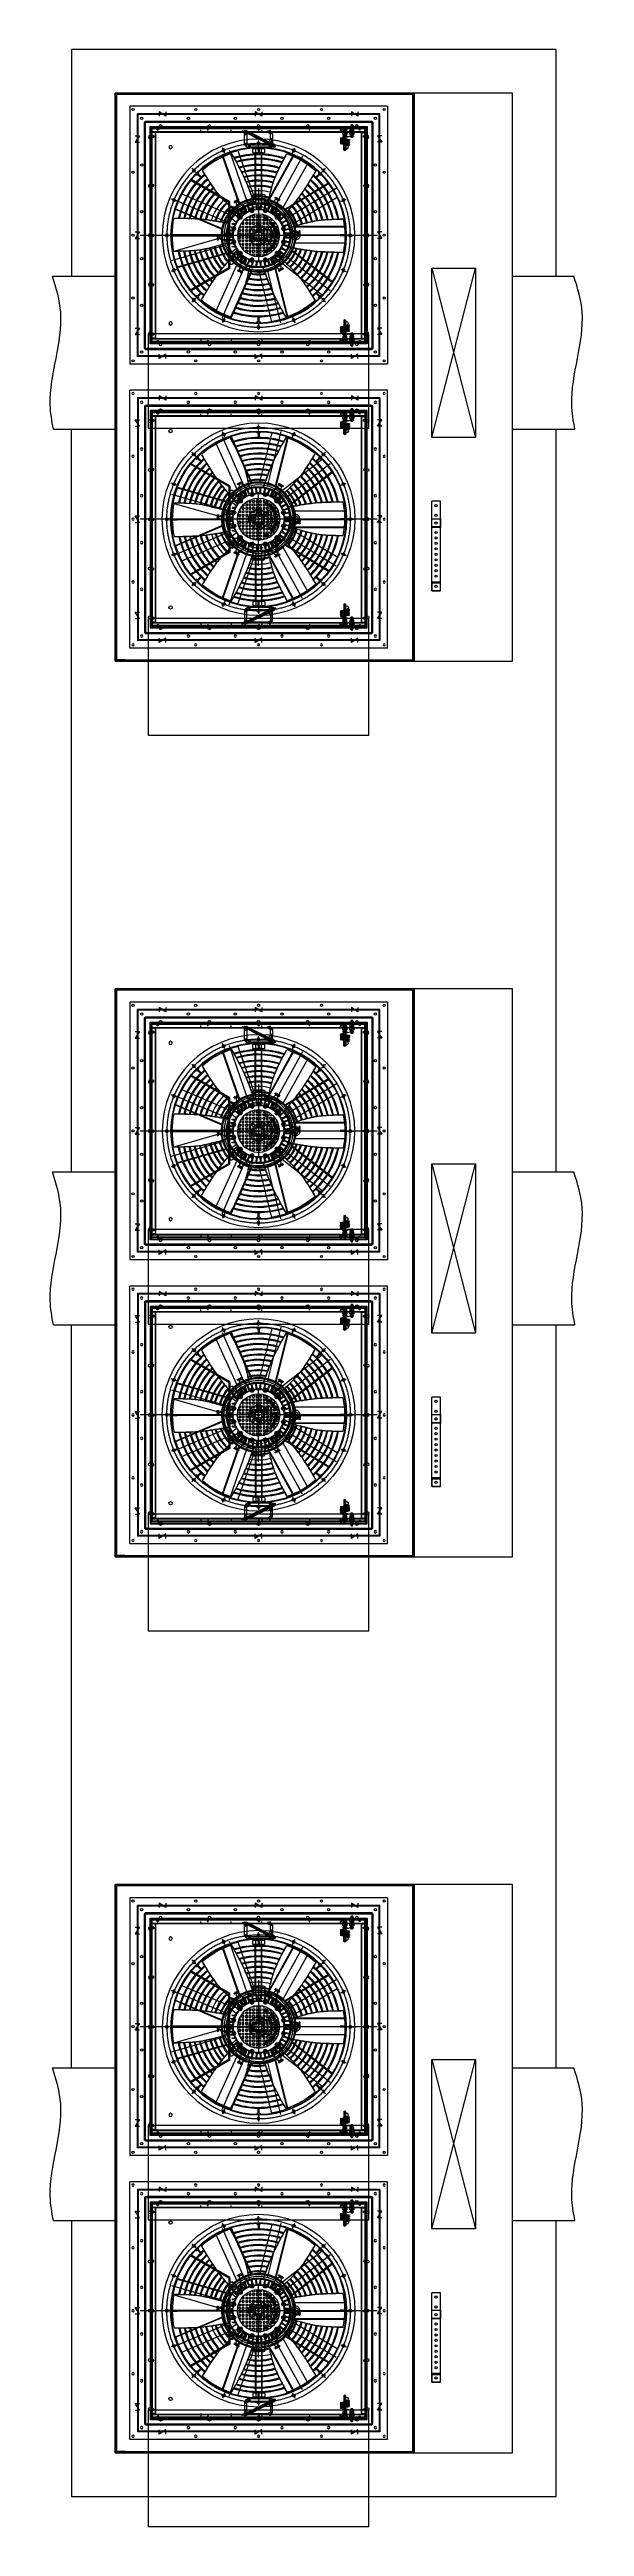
# Model space of a CAD drawing. Header units: millimetres. Extents: x 89450 to 753248, y -530175 to 1209785.
# Drawn here: x 96584 to 99034, y -99774 to -88436 of the extents above; entities that cross this region are included whole.
import ezdxf
from ezdxf.enums import TextEntityAlignment as Align

# ---------------------------------------------------------------- set-up
doc = ezdxf.new("R2010")
doc.units = ezdxf.units.MM
doc.header["$LTSCALE"] = 150
for name, pattern in [('C_SOLID_M', [0]), ('CENTER', [50.8, 31.75, -6.35, 6.35, -6.35]), ('DIVIDEX2', [63.5, 25.4, -12.7, 0, -12.7, 0, -12.7]), ('HIDDEN', [9.525, 6.35, -3.175]), ('PHANTOMX2', [127, 63.5, -12.7, 12.7, -12.7, 12.7, -12.7])]:
    doc.linetypes.add(name, pattern=pattern)
doc.layers.add('------00 Load Bank', color=3, linetype='Continuous')
doc.layers.add('-----35 Equipmnet Pad', color=7, linetype='Continuous')
doc.styles.add('L', font='ROMANS.shx', dxfattribs={"bigfont": 'bigfont.shx'})
doc.styles.add('STYLE1', font='')
doc.styles.get('STYLE1').set_extended_font_data('HY울릉도L')
pattern_1 = [(135, (-808.9499, -1994.633), (-1.03272945, -1.03272945), [])]

# ---------------------------------------------------------------- blocks, each defined once
blk = doc.blocks.new('A$Cd768ecee')
at = {"color": 0}
for p, q in [((0, 0), (0, 1180)), ((0, 1180), (1180, 1180)), ((35, 1145), (1145, 1145)), ((35, 1145), (35, 35)), ((38, 1142), (1142, 1142)), ((38, 1142), (38, 38)), ((1142, 1142), (1142, 38)), ((1145, 1145), (1145, 35)), ((1180, 0), (1180, 1180)), ((100, 1080), (100, 100)), ((100, 1080), (1080, 1080)), ((103, 1077), (1077, 1077)), ((103, 1077), (103, 103)), ((1077, 1077), (1077, 103)), ((1080, 1080), (1080, 100)), ((0, 0), (1180, 0)), ((35, 35), (1145, 35)), ((38, 38), (1142, 38)), ((100, 100), (1080, 100)), ((103, 103), (1077, 103))]:
    blk.add_line(p, q, dxfattribs=at)
for points in [[(135, 1155), (135, 1135), (165, 1155), (165, 1135)], [(575, 1155), (575, 1135), (605, 1155), (605, 1135)], [(1015, 1155), (1015, 1135), (1045, 1155), (1045, 1135)], [(25, 1015), (45, 1015), (25, 1045), (45, 1045)], [(1155, 1015), (1135, 1015), (1155, 1045), (1135, 1045)], [(25, 575), (45, 575), (25, 605), (45, 605)], [(1155, 575), (1135, 575), (1155, 605), (1135, 605)], [(25, 135), (45, 135), (25, 165), (45, 165)], [(1155, 135), (1135, 135), (1155, 165), (1135, 165)], [(135, 25), (135, 45), (165, 25), (165, 45)], [(575, 25), (575, 45), (605, 25), (605, 45)], [(1015, 25), (1015, 45), (1045, 25), (1045, 45)]]:
    blk.add_lwpolyline(points, dxfattribs=at)
for centre, radius in [((15, 1165), 5), ((302, 1165), 5), ((590, 1165), 5), ((878, 1165), 5), ((1165, 1165), 5), ((55, 1125), 5.5), ((269, 1125), 5.5), ((483, 1125), 5.5), ((697, 1125), 5.5), ((911, 1125), 5.5), ((1125, 1125), 5.5), ((55, 911), 5.5), ((1125, 911), 5.5), ((15, 878), 5), ((1165, 878), 5), ((55, 697), 5.5), ((1125, 697), 5.5), ((15, 590), 5), ((1165, 590), 5), ((55, 483), 5.5), ((1125, 483), 5.5), ((15, 302), 5), ((55, 269), 5.5), ((1125, 269), 5.5), ((1165, 302), 5), ((15, 15), 5), ((55, 55), 5.5), ((269, 55), 5.5), ((302, 15), 5), ((483, 55), 5.5), ((590, 15), 5), ((697, 55), 5.5), ((878, 15), 5), ((911, 55), 5.5), ((1125, 55), 5.5), ((1165, 15), 5)]:
    blk.add_circle(centre, radius, dxfattribs=at)
blk = doc.blocks.new('A$Ca2785acc')
h = blk.add_hatch()
h.set_pattern_fill('ANSI31', color=0, scale=0.46, angle=90, style=0)
h.set_pattern_definition(pattern_1)
h.paths.add_polyline_path([(64, 1002), (67, 1002), (67, 1001), (64, 1001)])
h = blk.add_hatch()
h.set_pattern_fill('ANSI31', color=0, scale=0.46, angle=90, style=0)
h.set_pattern_definition(pattern_1)
h.paths.add_polyline_path([(63, 13), (67, 13), (67, 14), (63, 14)])
at = {"color": 0}
for p, q in [((985, 1002), (0, 1002)), ((0, 1002), (0, 980)), ((985, 980), (0, 980)), ((0, 980), (0, 35)), ((0, 980), (22, 980)), ((20, 978), (0, 978)), ((2, 1002), (2, 982)), ((983, 982), (2, 982)), ((14, 960), (4, 960)), ((14, 960), (4, 960)), ((9, 954), (9, 966)), ((20, 978), (20, 37)), ((22, 980), (22, 35)), ((61, 980), (56, 980)), ((56, 980), (56, 969)), ((56, 969), (75, 969)), ((74, 992), (57, 992)), ((57, 991), (57, 992)), ((74, 991), (57, 991)), ((72, 1002), (59, 1002)), ((72, 1002), (59, 1002)), ((59, 1002), (59, 1002)), ((72, 999), (59, 999)), ((59, 999), (59, 998)), ((72, 998), (59, 998)), ((72, 963), (59, 963)), ((59, 962), (59, 963)), ((72, 962), (59, 962)), ((72, 961), (59, 961)), ((59, 961), (59, 960)), ((72, 960), (59, 960)), ((60, 980), (60, 991)), ((68, 961), (60, 961)), ((60, 961), (71, 961)), ((61, 1012), (61, 1008)), ((61, 1008), (61, 1004)), ((61, 1008), (70, 1008)), ((61, 1004), (70, 1004)), ((61, 1004), (61, 1002)), ((66, 1004), (61, 1004)), ((61, 1002), (70, 1002)), ((65, 1002), (61, 1002)), ((61, 998), (70, 998)), ((61, 994), (61, 998)), ((61, 993), (61, 992)), ((66, 993), (61, 993)), ((65, 992), (61, 992)), ((70, 987), (61, 987)), ((61, 987), (61, 980)), ((61, 969), (70, 969)), ((61, 965), (61, 969)), ((61, 965), (61, 963)), ((66, 965), (61, 965)), ((65, 963), (61, 963)), ((69, 965), (62, 965)), ((63, 1012), (63, 1008)), ((63, 1008), (63, 1004)), ((63, 1002), (63, 1002)), ((63, 999), (63, 998)), ((63, 994), (63, 998)), ((63, 991), (63, 992)), ((63, 965), (63, 969)), ((63, 962), (63, 963)), ((63, 961), (63, 960)), ((66, 1004), (65, 1002)), ((66, 1004), (65, 1002)), ((66, 993), (65, 992)), ((66, 993), (65, 992)), ((66, 965), (65, 963)), ((66, 965), (65, 963)), ((70, 963), (65, 963)), ((66, 960), (66, 1015)), ((70, 1004), (66, 1004)), ((70, 993), (66, 993)), ((66, 987), (66, 969)), ((70, 965), (66, 965)), ((68, 1012), (68, 1008)), ((68, 1008), (68, 1004)), ((68, 994), (68, 998)), ((68, 965), (68, 969)), ((69, 1002), (69, 1002)), ((69, 999), (69, 998)), ((69, 991), (69, 992)), ((69, 962), (69, 963)), ((69, 961), (69, 960)), ((70, 1012), (70, 1008)), ((70, 1008), (70, 1004)), ((70, 1004), (70, 1002)), ((70, 994), (70, 998)), ((70, 993), (70, 992)), ((70, 980), (70, 987)), ((75, 980), (70, 980)), ((70, 965), (70, 969)), ((70, 965), (70, 963)), ((71, 980), (71, 991)), ((118, 953), (71, 962)), ((118, 952), (71, 961)), ((71, 961), (71, 961)), ((72, 1002), (72, 1002)), ((72, 999), (72, 998)), ((72, 962), (72, 963)), ((72, 961), (72, 960)), ((74, 991), (74, 992)), ((75, 969), (75, 980)), ((118, 953), (77, 946)), ((118, 952), (77, 945)), ((118, 949), (77, 941)), ((119, 948), (77, 939)), ((77, 946), (77, 945)), ((118, 944), (77, 935)), ((119, 942), (77, 934)), ((77, 941), (77, 939)), ((118, 938), (77, 930)), ((119, 937), (77, 929)), ((77, 935), (77, 934)), ((118, 933), (77, 925)), ((119, 932), (77, 923)), ((77, 930), (77, 929)), ((118, 928), (77, 919)), ((119, 927), (77, 918)), ((77, 925), (77, 923)), ((77, 919), (77, 918)), ((93, 980), (89, 980)), ((89, 980), (89, 969)), ((89, 969), (107, 969)), ((106, 992), (90, 992)), ((90, 991), (90, 992)), ((106, 991), (90, 991)), ((92, 980), (92, 991)), ((93, 997), (93, 993)), ((93, 993), (93, 992)), ((98, 993), (93, 993)), ((93, 993), (102, 993)), ((97, 992), (93, 992)), ((97, 992), (93, 992)), ((102, 987), (93, 987)), ((93, 987), (93, 980)), ((93, 967), (102, 969)), ((93, 968), (99, 969)), ((93, 969), (95, 969)), ((93, 966), (102, 968)), ((93, 965), (102, 967)), ((93, 960), (93, 898)), ((102, 960), (93, 960)), ((95, 991), (95, 992)), ((95, 964), (102, 966)), ((95, 960), (95, 964)), ((96, 997), (96, 993)), ((98, 993), (97, 992)), ((98, 998), (98, 965)), ((99, 993), (98, 992)), ((102, 993), (99, 993)), ((99, 964), (102, 965)), ((100, 997), (100, 993)), ((101, 991), (101, 992)), ((101, 960), (101, 964)), ((102, 997), (102, 993)), ((102, 993), (102, 992)), ((102, 980), (102, 987)), ((107, 980), (102, 980)), ((102, 898), (102, 960)), ((103, 980), (103, 991)), ((106, 991), (106, 992)), ((107, 969), (107, 980)), ((118, 953), (118, 952)), ((118, 949), (119, 948)), ((118, 944), (119, 942)), ((118, 938), (119, 937)), ((118, 933), (119, 932)), ((118, 928), (119, 927)), ((260, 987), (260, 999)), ((478, 978), (478, 990)), ((492, 987), (492, 999)), ((618, 978), (618, 990)), ((725, 987), (725, 999)), ((758, 978), (758, 990)), ((955, 987), (955, 999)), ((963, 980), (963, 35)), ((985, 980), (963, 980)), ((985, 980), (965, 982)), ((965, 978), (965, 37)), ((965, 978), (985, 978)), ((971, 960), (981, 960)), ((971, 960), (981, 960)), ((976, 954), (976, 966)), ((985, 1002), (985, 980)), ((985, 980), (985, 35)), ((95, 896), (101, 894)), ((14, 735), (4, 735)), ((9, 729), (9, 741)), ((971, 735), (981, 735)), ((976, 729), (976, 741)), ((14, 508), (4, 508)), ((9, 502), (9, 514)), ((971, 508), (981, 508)), ((976, 502), (976, 514)), ((14, 280), (4, 280)), ((9, 274), (9, 286)), ((971, 280), (981, 280)), ((976, 274), (976, 286)), ((93, 55), (93, 117)), ((95, 119), (101, 121)), ((102, 117), (102, 55)), ((20, 37), (0, 37)), ((985, 35), (0, 35)), ((0, 13), (0, 35)), ((22, 35), (0, 35)), ((985, 13), (0, 13)), ((983, 33), (2, 33)), ((2, 13), (2, 33)), ((14, 55), (4, 55)), ((9, 49), (9, 61)), ((56, 46), (75, 46)), ((56, 35), (56, 46)), ((61, 35), (56, 35)), ((74, 24), (57, 24)), ((57, 24), (57, 23)), ((74, 23), (57, 23)), ((72, 55), (59, 55)), ((59, 54), (59, 55)), ((72, 54), (59, 54)), ((72, 53), (59, 53)), ((59, 53), (59, 52)), ((72, 52), (59, 52)), ((72, 17), (59, 17)), ((59, 16), (59, 17)), ((72, 16), (59, 16)), ((72, 13), (59, 13)), ((72, 13), (59, 13)), ((59, 13), (59, 13)), ((68, 54), (60, 54)), ((60, 54), (71, 54)), ((60, 35), (60, 24)), ((61, 50), (61, 52)), ((65, 52), (61, 52)), ((61, 50), (61, 46)), ((66, 50), (61, 50)), ((61, 46), (70, 46)), ((61, 28), (61, 35)), ((70, 28), (61, 28)), ((61, 22), (61, 23)), ((65, 23), (61, 23)), ((66, 22), (61, 22)), ((61, 21), (61, 17)), ((61, 17), (70, 17)), ((61, 13), (70, 13)), ((61, 11), (61, 13)), ((65, 13), (61, 13)), ((61, 11), (70, 11)), ((61, 7), (61, 11)), ((66, 11), (61, 11)), ((61, 7), (70, 7)), ((61, 3), (61, 7)), ((69, 50), (62, 50)), ((63, 54), (63, 55)), ((63, 53), (63, 52)), ((63, 50), (63, 46)), ((63, 24), (63, 23)), ((63, 21), (63, 17)), ((63, 16), (63, 17)), ((63, 13), (63, 13)), ((63, 7), (63, 11)), ((63, 3), (63, 7)), ((70, 52), (65, 52)), ((66, 50), (65, 52)), ((66, 50), (65, 52)), ((66, 22), (65, 23)), ((66, 22), (65, 23)), ((66, 11), (65, 13)), ((66, 11), (65, 13)), ((66, 55), (66, 0)), ((70, 50), (66, 50)), ((66, 28), (66, 46)), ((70, 22), (66, 22)), ((70, 11), (66, 11)), ((68, 50), (68, 46)), ((68, 21), (68, 17)), ((68, 7), (68, 11)), ((68, 3), (68, 7)), ((69, 54), (69, 55)), ((69, 53), (69, 52)), ((69, 24), (69, 23)), ((69, 16), (69, 17)), ((69, 13), (69, 13)), ((70, 50), (70, 52)), ((70, 50), (70, 46)), ((75, 35), (70, 35)), ((70, 35), (70, 28)), ((70, 22), (70, 23)), ((70, 21), (70, 17)), ((70, 11), (70, 13)), ((70, 7), (70, 11)), ((70, 3), (70, 7)), ((118, 63), (71, 54)), ((118, 62), (71, 53)), ((71, 54), (71, 54)), ((71, 35), (71, 24)), ((72, 54), (72, 55)), ((72, 53), (72, 52)), ((72, 16), (72, 17)), ((72, 13), (72, 13)), ((74, 24), (74, 23)), ((75, 46), (75, 35)), ((119, 88), (77, 97)), ((77, 96), (77, 97)), ((118, 87), (77, 96)), ((119, 83), (77, 92)), ((77, 90), (77, 92)), ((118, 82), (77, 90)), ((119, 78), (77, 86)), ((77, 85), (77, 86)), ((118, 77), (77, 85)), ((119, 73), (77, 81)), ((77, 80), (77, 81)), ((118, 71), (77, 80)), ((119, 67), (77, 76)), ((77, 74), (77, 76)), ((118, 66), (77, 74)), ((118, 63), (77, 70)), ((77, 69), (77, 70)), ((118, 62), (77, 69)), ((89, 46), (107, 46)), ((89, 35), (89, 46)), ((93, 35), (89, 35)), ((106, 24), (90, 24)), ((90, 24), (90, 23)), ((106, 23), (90, 23)), ((92, 35), (92, 24)), ((102, 55), (93, 55)), ((93, 50), (102, 48)), ((93, 49), (102, 47)), ((93, 48), (102, 46)), ((93, 47), (99, 46)), ((93, 46), (95, 46)), ((93, 28), (93, 35)), ((102, 28), (93, 28)), ((97, 23), (93, 23)), ((93, 22), (93, 23)), ((97, 23), (93, 23)), ((98, 22), (93, 22)), ((93, 22), (102, 22)), ((93, 18), (93, 22)), ((95, 55), (95, 51)), ((95, 51), (102, 49)), ((95, 24), (95, 23)), ((96, 18), (96, 22)), ((98, 22), (97, 23)), ((98, 17), (98, 50)), ((99, 22), (98, 23)), ((99, 51), (102, 50)), ((102, 22), (99, 22)), ((100, 18), (100, 22)), ((101, 55), (101, 51)), ((101, 24), (101, 23)), ((107, 35), (102, 35)), ((102, 35), (102, 28)), ((102, 22), (102, 23)), ((102, 18), (102, 22)), ((103, 35), (103, 24)), ((106, 24), (106, 23)), ((107, 46), (107, 35)), ((118, 87), (119, 88)), ((118, 82), (119, 83)), ((118, 77), (119, 78)), ((118, 71), (119, 73)), ((118, 66), (119, 67)), ((118, 62), (118, 63)), ((260, 28), (260, 16)), ((478, 37), (478, 25)), ((492, 28), (492, 16)), ((618, 37), (618, 25)), ((725, 28), (725, 16)), ((758, 37), (758, 25)), ((955, 28), (955, 16)), ((963, 35), (985, 35)), ((965, 37), (985, 37)), ((985, 35), (965, 33)), ((971, 55), (981, 55)), ((976, 49), (976, 61)), ((985, 13), (985, 35))]:
    blk.add_line(p, q, dxfattribs=at)
at = {"color": 0, "linetype": 'CENTER'}
for p, q in [((25, 993), (35, 993)), ((30, 988), (30, 998)), ((255, 993), (265, 993)), ((488, 993), (497, 993)), ((720, 993), (730, 993)), ((950, 993), (960, 993)), ((25, 22), (35, 22)), ((30, 27), (30, 17)), ((255, 22), (265, 22)), ((488, 22), (497, 22)), ((720, 22), (730, 22)), ((950, 22), (960, 22))]:
    blk.add_line(p, q, dxfattribs=at)
at = {"color": 0, "linetype": 'Continuous'}
for p, q in [((70, 960), (61, 960)), ((61, 960), (61, 956)), ((62, 960), (61, 960)), ((69, 956), (62, 956)), ((64, 1015), (63, 1014)), ((63, 1014), (63, 960)), ((68, 1014), (63, 1014)), ((63, 960), (63, 956)), ((68, 1015), (64, 1015)), ((68, 1015), (68, 1014)), ((68, 1014), (68, 960)), ((68, 960), (68, 956)), ((69, 960), (70, 960)), ((70, 960), (70, 956)), ((96, 1003), (95, 1002)), ((95, 1002), (95, 896)), ((101, 1002), (95, 1002)), ((100, 1003), (96, 1003)), ((100, 1003), (101, 1002)), ((101, 1002), (101, 894)), ((95, 13), (95, 119)), ((101, 13), (101, 121)), ((61, 55), (61, 59)), ((70, 55), (61, 55)), ((62, 55), (61, 55)), ((69, 59), (62, 59)), ((63, 55), (63, 59)), ((63, 1), (63, 55)), ((68, 1), (63, 1)), ((64, 0), (63, 1)), ((68, 0), (64, 0)), ((68, 55), (68, 59)), ((68, 1), (68, 55)), ((68, 0), (68, 1)), ((69, 55), (70, 55)), ((70, 55), (70, 59)), ((101, 13), (95, 13)), ((96, 12), (95, 13)), ((100, 12), (96, 12)), ((100, 12), (101, 13))]:
    blk.add_line(p, q, dxfattribs=at)
at = {"color": 0, "linetype": 'PHANTOMX2'}
for p, q in [((983, 1002), (983, 982)), ((983, 13), (983, 33))]:
    blk.add_line(p, q, dxfattribs=at)
at = {"color": 0}
for points in [[(57, 991), (75, 991), (75, 980), (57, 980)], [(89, 991), (107, 991), (107, 980), (89, 980)], [(89, 964), (107, 964), (107, 960), (89, 960)], [(57, 24), (75, 24), (75, 35), (57, 35)], [(89, 51), (107, 51), (107, 55), (89, 55)], [(89, 24), (107, 24), (107, 35), (89, 35)]]:
    blk.add_lwpolyline(points, close=True, dxfattribs=at)
for points in [[(71, 962), (60, 962), (60, 961)], [(71, 53), (60, 53), (60, 54)]]:
    blk.add_lwpolyline(points, dxfattribs=at)
at = {"color": 0, "linetype": 'Continuous', "const_width": 0.479}
for points in [[(94, 998), (102, 998)], [(94, 17), (102, 17)]]:
    blk.add_lwpolyline(points, dxfattribs=at)
at = {"color": 0}
for centre, radius in [((9, 960), 4), ((9, 960), 4), ((30, 993), 4), ((260, 993), 1.25), ((492, 993), 4), ((725, 993), 1.25), ((976, 960), 4), ((976, 960), 4), ((9, 735), 1.25), ((976, 735), 1.25), ((9, 508), 4), ((976, 508), 4), ((9, 280), 1.25), ((976, 280), 1.25), ((9, 55), 4), ((30, 22), 4), ((260, 22), 1.25), ((492, 22), 4), ((725, 22), 1.25), ((976, 55), 4)]:
    blk.add_circle(centre, radius, dxfattribs=at)
at = {"color": 0, "linetype": 'PHANTOMX2'}
for centre in [(955, 993), (955, 22)]:
    blk.add_circle(centre, 4, dxfattribs=at)
at = {"color": 0}
for centre, radius, start, end in [((62, 1012), 1.32, 23.5257, 145.7248), ((62, 1007), 1.32, 23.5257, 145.7248), ((62, 995), 1.32, 214.2752, 336.4743), ((62, 966), 1.32, 214.2752, 336.4743), ((66, 1009), 3.74, 52.025, 127.975), ((66, 1005), 3.74, 52.025, 127.975), ((66, 997), 3.74, 232.025, 307.975), ((66, 968), 3.74, 232.025, 307.975), ((69, 1012), 1.32, 34.2752, 156.4743), ((69, 1007), 1.32, 34.2752, 156.4743), ((69, 995), 1.32, 203.5257, 325.7248), ((69, 966), 1.32, 203.5257, 325.7248), ((94, 997), 1.32, 23.5257, 145.7248), ((98, 994), 3.74, 52.025, 127.975), ((101, 997), 1.32, 34.2752, 156.4743), ((62, 49), 1.32, 23.5257, 145.7248), ((62, 20), 1.32, 23.5257, 145.7248), ((62, 8), 1.32, 214.2752, 336.4743), ((62, 3), 1.32, 214.2752, 336.4743), ((66, 47), 3.74, 52.025, 127.975), ((66, 18), 3.74, 52.025, 127.975), ((66, 10), 3.74, 232.025, 307.975), ((66, 6), 3.74, 232.025, 307.975), ((69, 49), 1.32, 34.2752, 156.4743), ((69, 20), 1.32, 34.2752, 156.4743), ((69, 8), 1.32, 203.5257, 325.7248), ((69, 3), 1.32, 203.5257, 325.7248), ((94, 18), 1.32, 214.2752, 336.4743), ((98, 21), 3.74, 232.025, 307.975), ((101, 18), 1.32, 203.5257, 325.7248)]:
    blk.add_arc(centre, radius, start, end, dxfattribs=at)
at = {"color": 0, "linetype": 'Continuous'}
for centre, radius, start, end in [((62, 958), 2.12, 237.1328, 302.8672), ((66, 964), 7.96, 253.2214, 286.7786), ((69, 958), 2.12, 237.1328, 302.8672), ((62, 57), 2.12, 57.1328, 122.8672), ((66, 51), 7.96, 73.2214, 106.7786), ((69, 57), 2.12, 57.1328, 122.8672)]:
    blk.add_arc(centre, radius, start, end, dxfattribs=at)
at = {"color": 0, "extrusion": (0, 0, -1)}
blk.add_ellipse((98, 898), major_axis=(4.59, 0), ratio=0.400356, dxfattribs=at)
at = {"color": 0}
blk.add_ellipse((98, 117), major_axis=(4.59, 0), ratio=0.400356, dxfattribs=at)
for points in [[(114, 999), (112, 997), (110, 993), (117, 988), (116, 983), (115, 980)], [(117, 999), (116, 997), (114, 993), (120, 988), (120, 983), (119, 980)], [(114, 16), (112, 18), (110, 22), (117, 27), (116, 32), (115, 35)], [(117, 16), (116, 18), (114, 22), (120, 27), (120, 32), (119, 35)]]:
    blk.add_open_spline(points, degree=3, knots=[8.483166, 8.483166, 8.483166, 8.483166, 15.848258, 22.664705, 31.871365, 31.871365, 31.871365, 31.871365], dxfattribs=at)
for s, height, style, p in [('concave  insulator ', 1.1, 'L', (67, 989)), ('spring ', 0.736, 'L', (63, 1003)), ('spring ', 0.736, 'L', (63, 993)), ('spring ', 0.736, 'L', (63, 964)), ('M6 NUT', 1.1, 'L', (66, 1009)), ('M6 NUT', 1.1, 'L', (66, 1004)), ('M6 NUT', 1.1, 'L', (66, 997)), ('M6 NUT', 1.1, 'L', (66, 968)), ('washer', 0.736, 'L', (65, 1002)), ('washer', 0.736, 'L', (65, 998)), ('washer', 0.736, 'L', (65, 991)), ('washer', 0.736, 'L', (65, 962)), ('washer', 0.736, 'L', (65, 960)), ('washer', 0.736, 'L', (68, 1003)), ('washer', 0.736, 'L', (68, 992)), ('washer', 0.736, 'L', (68, 963)), ('concave  insulator ', 1.1, 'L', (99, 989)), ('spring ', 0.736, 'L', (95, 993)), ('spring ', 1.1, 'L', (97, 966)), ('M6 NUT', 1.1, 'L', (98, 994)), ('washer', 0.736, 'L', (97, 991)), ('평insulator ', 0.92, 'STYLE1', (99, 963)), ('washer', 0.736, 'L', (100, 992)), ('concave  insulator ', 1.1, 'L', (66, 24)), ('spring ', 0.736, 'L', (63, 51)), ('spring ', 0.736, 'L', (63, 22)), ('spring ', 0.736, 'L', (63, 12)), ('M6 NUT', 1.1, 'L', (66, 46)), ('M6 NUT', 1.1, 'L', (66, 17)), ('M6 NUT', 1.1, 'L', (66, 10)), ('M6 NUT', 1.1, 'L', (66, 5)), ('washer', 0.736, 'L', (65, 54)), ('washer', 0.736, 'L', (65, 52)), ('washer', 0.736, 'L', (65, 23)), ('washer', 0.736, 'L', (65, 16)), ('washer', 0.736, 'L', (65, 13)), ('washer', 0.736, 'L', (68, 51)), ('washer', 0.736, 'L', (68, 22)), ('washer', 0.736, 'L', (68, 12)), ('concave  insulator ', 1.1, 'L', (98, 24)), ('spring ', 1.1, 'L', (97, 48)), ('spring ', 0.736, 'L', (95, 22)), ('M6 NUT', 1.1, 'L', (98, 20)), ('평insulator ', 0.92, 'STYLE1', (99, 51)), ('washer', 0.736, 'L', (97, 23)), ('washer', 0.736, 'L', (100, 22))]:
    blk.add_text(s, height=height, dxfattribs=dict(at, style=style)).set_placement(p, align=Align.CENTER)
at = {"color": 0, "style": 'L', "text_generation_flag": 6}
for p in [(68, 971), (100, 971), (68, 43), (100, 43)]:
    blk.add_text('bulge  insulator ', height=1.1, rotation=180, dxfattribs=at).set_placement(p, align=Align.CENTER)
blk = doc.blocks.new('A$C02650c35')
h = blk.add_hatch()
h.set_pattern_fill('SQUARE', color=0, scale=2.5, style=0)
h.set_pattern_definition([(0, (-1352.2724, -53.854), (0, 7.9375), [7.9375, -7.9375]), (90, (-1352.2724, -53.854), (-7.9375, 5e-16), [7.9375, -7.9375])])
h.paths.add_polyline_path([(510, 542), (510, 555), (522, 555), (522, 639, 0.414214), (426, 542)])
h.paths.add_polyline_path([(619, 542, 0.414214), (522, 639), (522, 555), (535, 555), (535, 542)])
h.paths.add_polyline_path([(535, 530), (522, 530), (522, 446, 0.414214), (619, 542), (535, 542)])
h.paths.add_polyline_path([(510, 530), (510, 542), (426, 542, 0.414214), (522, 446), (522, 530)])
at = {"color": 0}
for p, q in [((4, 1065), (0, 1060)), ((0, 24), (0, 1060)), ((0, 24), (0, 1060)), ((1045, 1060), (0, 1060)), ((0, 1055), (0, 30)), ((1040, 1065), (4, 1065)), ((4, 1065), (4, 24)), ((4, 24), (4, 1065)), ((1040, 1065), (4, 1065)), ((1040, 1060), (1040, 1065)), ((1040, 1065), (1045, 1060)), ((1040, 24), (1040, 1060)), ((1045, 24), (1045, 1060)), ((1045, 30), (1045, 1055)), ((520, 937), (520, 916)), ((525, 937), (525, 916)), ((242, 820), (257, 805)), ((245, 823), (260, 808)), ((800, 823), (785, 808)), ((803, 820), (788, 805)), ((511, 665), (510, 683)), ((512, 684), (514, 697)), ((522, 684), (512, 684)), ((515, 665), (513, 683)), ((530, 698), (515, 698)), ((533, 684), (522, 684)), ((528, 665), (530, 683)), ((532, 684), (531, 697)), ((533, 665), (533, 683)), ((546, 663), (550, 680)), ((403, 570), (385, 573)), ((402, 566), (385, 570)), ((406, 583), (390, 589)), ((408, 587), (391, 592)), ((413, 599), (398, 608)), ((415, 603), (399, 610)), ((422, 614), (409, 625)), ((425, 617), (410, 627)), ((420, 638), (423, 632)), ((440, 625), (421, 644)), ((422, 629), (432, 617)), ((433, 642), (427, 645)), ((446, 639), (436, 654)), ((448, 633), (436, 643)), ((450, 642), (439, 655)), ((461, 649), (453, 665)), ((465, 651), (456, 666)), ((477, 657), (471, 673)), ((481, 658), (474, 674)), ((493, 662), (490, 679)), ((498, 663), (493, 680)), ((550, 662), (553, 680)), ((563, 659), (569, 675)), ((567, 657), (572, 674)), ((579, 652), (588, 667)), ((583, 650), (590, 666)), ((594, 643), (605, 656)), ((597, 640), (607, 655)), ((609, 643), (597, 633)), ((624, 644), (605, 625)), ((617, 645), (612, 642)), ((613, 617), (623, 629)), ((619, 619), (634, 629)), ((622, 632), (625, 638)), ((622, 615), (635, 626)), ((629, 604), (645, 612)), ((631, 600), (646, 609)), ((645, 586), (633, 586)), ((637, 588), (653, 594)), ((638, 585), (668, 592)), ((638, 584), (654, 591)), ((642, 572), (659, 575)), ((643, 567), (660, 572)), ((668, 592), (668, 493)), ((668, 587), (668, 498)), ((670, 583), (668, 583)), ((668, 577), (670, 577)), ((672, 570), (689, 570)), ((689, 570), (689, 515)), ((707, 570), (689, 570)), ((689, 570), (689, 515)), ((901, 570), (918, 570)), ((901, 570), (918, 570)), ((918, 570), (918, 515)), ((926, 569), (918, 569)), ((926, 569), (918, 569)), ((924, 592), (924, 493)), ((924, 587), (924, 498)), ((926, 583), (924, 583)), ((924, 577), (926, 577)), ((925, 609), (928, 610)), ((928, 604), (925, 609)), ((929, 619), (926, 617)), ((930, 608), (926, 617)), ((926, 602), (926, 591)), ((926, 591), (926, 503)), ((927, 611), (928, 612)), ((927, 611), (931, 604)), ((927, 605), (927, 604)), ((930, 605), (928, 604)), ((929, 619), (933, 610)), ((933, 610), (930, 608)), ((998, 475), (930, 608)), ((932, 605), (931, 604)), ((935, 611), (932, 617)), ((932, 602), (935, 598)), ((932, 597), (932, 602)), ((933, 616), (936, 617)), ((935, 611), (933, 610)), ((933, 610), (1001, 477)), ((935, 598), (933, 597)), ((936, 591), (933, 597)), ((1003, 478), (935, 611)), ((937, 592), (935, 598)), ((936, 617), (940, 607)), ((936, 591), (937, 592)), ((936, 503), (936, 591)), ((937, 592), (990, 489)), ((938, 614), (938, 614)), ((939, 614), (938, 614)), ((940, 607), (938, 606)), ((939, 612), (939, 612)), ((940, 612), (940, 612)), ((940, 611), (940, 611)), ((964, 606), (940, 606)), ((943, 603), (961, 603)), ((947, 596), (943, 603)), ((961, 603), (947, 596)), ((950, 589), (947, 596)), ((950, 589), (947, 588)), ((950, 589), (964, 596)), ((994, 502), (950, 589)), ((961, 603), (964, 596)), ((986, 606), (964, 606)), ((964, 606), (964, 596)), ((964, 596), (986, 596)), ((986, 606), (986, 596)), ((987, 606), (987, 596)), ((987, 596), (991, 599)), ((987, 596), (994, 581)), ((999, 583), (991, 599)), ((999, 583), (994, 581)), ((994, 581), (994, 502)), ((1001, 592), (999, 583)), ((128, 545), (149, 545)), ((128, 540), (149, 540)), ((400, 553), (382, 553)), ((400, 548), (382, 550)), ((400, 535), (382, 533)), ((400, 531), (382, 530)), ((402, 518), (385, 513)), ((403, 513), (386, 510)), ((407, 501), (391, 494)), ((408, 497), (392, 491)), ((422, 455), (392, 425)), ((414, 485), (399, 476)), ((416, 481), (400, 473)), ((423, 470), (410, 459)), ((426, 466), (411, 456)), ((432, 468), (422, 456)), ((440, 460), (424, 444)), ((510, 530), (510, 555)), ((510, 555), (535, 555)), ((535, 530), (510, 530)), ((516, 567), (528, 567)), ((516, 567), (516, 563)), ((528, 567), (528, 563)), ((535, 555), (535, 530)), ((621, 444), (605, 460)), ((623, 456), (613, 468)), ((620, 468), (635, 458)), ((623, 471), (636, 460)), ((653, 425), (623, 455)), ((630, 482), (646, 475)), ((632, 486), (647, 477)), ((633, 498), (645, 498)), ((637, 498), (654, 493)), ((668, 493), (638, 500)), ((639, 502), (655, 496)), ((642, 515), (660, 512)), ((643, 519), (660, 515)), ((645, 554), (663, 555)), ((645, 550), (663, 552)), ((645, 537), (663, 535)), ((645, 532), (663, 532)), ((670, 509), (668, 509)), ((668, 502), (670, 502)), ((670, 563), (670, 522)), ((672, 556), (689, 556)), ((672, 529), (707, 529)), ((689, 515), (672, 515)), ((707, 556), (689, 556)), ((707, 515), (689, 515)), ((709, 563), (709, 522)), ((709, 557), (899, 557)), ((709, 555), (899, 555)), ((709, 529), (899, 529)), ((709, 527), (899, 527)), ((917, 545), (896, 545)), ((917, 540), (896, 540)), ((899, 563), (899, 522)), ((899, 563), (899, 522)), ((901, 556), (918, 556)), ((901, 556), (918, 556)), ((901, 529), (918, 529)), ((901, 529), (918, 529)), ((901, 515), (918, 515)), ((926, 550), (918, 542)), ((926, 550), (918, 542)), ((926, 542), (918, 535)), ((926, 542), (918, 535)), ((926, 516), (918, 516)), ((926, 509), (924, 509)), ((924, 502), (926, 502)), ((936, 503), (926, 503)), ((926, 503), (926, 496)), ((928, 492), (931, 500)), ((931, 500), (936, 503)), ((931, 500), (939, 485)), ((943, 488), (936, 503)), ((939, 485), (943, 488)), ((943, 478), (943, 488)), ((944, 478), (944, 488)), ((988, 488), (944, 488)), ((944, 478), (990, 478)), ((990, 489), (988, 488)), ((988, 488), (989, 486)), ((989, 486), (991, 487)), ((990, 489), (991, 487)), ((990, 478), (994, 478)), ((991, 487), (995, 479)), ((995, 479), (991, 479)), ((994, 502), (992, 500)), ((993, 476), (995, 477)), ((995, 471), (993, 476)), ((996, 497), (994, 502)), ((994, 478), (995, 478)), ((995, 478), (996, 479)), ((998, 471), (995, 478)), ((998, 472), (995, 471)), ((999, 492), (996, 497)), ((1001, 477), (998, 475)), ((1002, 466), (998, 475)), ((1000, 472), (998, 471)), ((1001, 483), (1003, 484)), ((1003, 478), (1001, 477)), ((370, 410), (675, 410)), ((370, 410), (675, 410)), ((373, 406), (672, 406)), ((373, 406), (672, 406)), ((390, 410), (390, 421)), ((440, 410), (390, 410)), ((435, 426), (395, 426)), ((423, 453), (410, 431)), ((435, 430), (434, 443)), ((436, 442), (448, 452)), ((448, 445), (438, 430)), ((446, 448), (440, 445)), ((451, 442), (440, 429)), ((461, 439), (440, 413)), ((440, 410), (440, 421)), ((467, 436), (469, 422)), ((471, 422), (472, 430)), ((482, 429), (484, 417)), ((487, 425), (486, 417)), ((497, 424), (498, 413)), ((502, 422), (501, 413)), ((512, 421), (514, 413)), ((516, 413), (517, 421)), ((528, 413), (527, 421)), ((531, 413), (533, 421)), ((544, 413), (542, 422)), ((546, 413), (548, 424)), ((559, 417), (558, 425)), ((561, 417), (563, 429)), ((574, 422), (573, 430)), ((576, 422), (578, 436)), ((604, 413), (584, 439)), ((597, 452), (609, 442)), ((605, 445), (599, 448)), ((604, 421), (604, 410)), ((654, 410), (604, 410)), ((649, 426), (609, 426)), ((611, 443), (611, 430)), ((635, 431), (622, 453)), ((654, 421), (654, 410)), ((242, 265), (257, 280)), ((245, 262), (260, 277)), ((800, 262), (785, 277)), ((803, 265), (788, 280)), ((520, 148), (520, 169)), ((525, 148), (525, 169)), ((0, 24), (1045, 24)), ((0, 24), (4, 20)), ((4, 24), (4, 20)), ((4, 20), (1040, 20)), ((10, 20), (1035, 20)), ((1040, 24), (1040, 20)), ((1045, 24), (1040, 20))]:
    blk.add_line(p, q, dxfattribs=at)
at = {"color": 0, "linetype": 'CENTER'}
for p, q in [((1020, 1040), (25, 1040)), ((25, 1040), (25, 45)), ((522, 1085), (522, 0)), ((1020, 45), (1020, 1040)), ((367, 918), (357, 943)), ((522, 949), (522, 976)), ((522, 937), (522, 727)), ((522, 937), (522, 727)), ((678, 918), (688, 943)), ((235, 830), (216, 849)), ((810, 830), (829, 849)), ((147, 698), (122, 708)), ((898, 698), (923, 708)), ((116, 542), (89, 542)), ((929, 542), (956, 542)), ((147, 387), (122, 377)), ((898, 387), (923, 377)), ((235, 255), (216, 236)), ((810, 255), (829, 236)), ((367, 167), (357, 142)), ((522, 136), (522, 109)), ((678, 167), (688, 142)), ((25, 45), (1020, 45))]:
    blk.add_line(p, q, dxfattribs=at)
at = {"color": 0, "linetype": 'Continuous', "lineweight": 25}
for p, q in [((486, 941), (486, 709)), ((521, 942), (521, 942)), ((524, 942), (521, 942)), ((562, 940), (559, 940)), ((559, 940), (559, 709)), ((562, 940), (562, 709)), ((249, 834), (391, 651)), ((277, 858), (275, 857)), ((275, 857), (275, 857)), ((309, 880), (306, 878)), ((306, 878), (449, 696)), ((309, 880), (451, 698)), ((696, 902), (577, 704)), ((759, 865), (639, 666)), ((761, 863), (642, 665)), ((727, 886), (727, 886)), ((729, 884), (727, 886)), ((761, 863), (759, 865)), ((466, 681), (427, 658)), ((449, 696), (451, 698)), ((468, 681), (468, 681)), ((488, 709), (486, 709)), ((547, 690), (510, 690)), ((512, 691), (514, 692)), ((512, 685), (513, 685)), ((513, 678), (512, 685)), ((513, 678), (513, 685)), ((513, 685), (513, 685)), ((513, 685), (513, 678)), ((515, 693), (515, 693)), ((520, 732), (521, 732)), ((521, 727), (520, 732)), ((520, 732), (521, 732)), ((521, 727), (521, 732)), ((521, 732), (522, 732)), ((521, 727), (521, 727)), ((522, 727), (521, 727)), ((521, 727), (521, 727)), ((522, 727), (521, 727)), ((521, 712), (521, 712)), ((521, 683), (521, 684)), ((522, 731), (522, 728)), ((522, 731), (522, 731)), ((522, 731), (522, 731)), ((522, 728), (522, 728)), ((522, 727), (522, 727)), ((522, 683), (522, 663)), ((523, 730), (523, 731)), ((523, 729), (524, 729)), ((525, 727), (524, 732)), ((526, 727), (524, 732)), ((524, 732), (524, 732)), ((524, 732), (525, 732)), ((524, 683), (524, 684)), ((525, 732), (526, 729)), ((526, 727), (525, 727)), ((525, 727), (526, 727)), ((526, 729), (526, 732)), ((526, 729), (526, 732)), ((526, 732), (527, 732)), ((526, 732), (526, 732)), ((527, 730), (526, 727)), ((526, 727), (526, 727)), ((526, 727), (526, 727)), ((527, 732), (528, 729)), ((528, 727), (527, 730)), ((527, 727), (527, 729)), ((528, 727), (527, 727)), ((527, 727), (528, 727)), ((528, 730), (528, 732)), ((528, 729), (528, 732)), ((528, 732), (529, 732)), ((528, 732), (528, 732)), ((529, 727), (528, 727)), ((528, 727), (529, 727)), ((530, 727), (529, 732)), ((529, 732), (529, 727)), ((529, 732), (530, 732)), ((530, 727), (530, 732)), ((530, 732), (530, 732)), ((530, 732), (531, 727)), ((530, 727), (530, 727)), ((530, 727), (530, 727)), ((531, 727), (530, 727)), ((530, 727), (531, 727)), ((531, 728), (531, 729)), ((531, 728), (531, 729)), ((531, 729), (531, 729)), ((531, 729), (533, 729)), ((532, 728), (531, 728)), ((531, 728), (531, 728)), ((533, 728), (531, 728)), ((532, 728), (533, 728)), ((532, 685), (532, 678)), ((532, 685), (532, 685)), ((532, 678), (532, 685)), ((533, 685), (532, 685)), ((533, 685), (532, 678)), ((533, 727), (533, 732)), ((533, 727), (533, 732)), ((533, 732), (533, 732)), ((533, 732), (534, 732)), ((533, 729), (533, 728)), ((534, 727), (533, 727)), ((533, 727), (533, 727)), ((534, 727), (533, 727)), ((534, 732), (534, 730)), ((534, 730), (535, 730)), ((535, 729), (534, 729)), ((535, 729), (534, 729)), ((534, 729), (534, 727)), ((534, 727), (534, 727)), ((535, 730), (535, 732)), ((535, 730), (535, 732)), ((535, 732), (536, 732)), ((535, 732), (535, 732)), ((535, 727), (535, 729)), ((535, 727), (535, 729)), ((535, 729), (535, 729)), ((536, 727), (535, 727)), ((536, 727), (535, 727)), ((535, 727), (535, 727)), ((535, 690), (536, 690)), ((536, 729), (537, 732)), ((536, 732), (536, 727)), ((536, 729), (538, 732)), ((536, 728), (536, 729)), ((536, 729), (536, 729)), ((536, 728), (536, 729)), ((537, 728), (536, 728)), ((536, 728), (536, 728)), ((538, 728), (536, 728)), ((536, 727), (536, 727)), ((537, 732), (538, 732)), ((538, 730), (537, 729)), ((537, 729), (538, 729)), ((537, 729), (537, 729)), ((537, 728), (537, 728)), ((537, 727), (537, 728)), ((537, 728), (538, 728)), ((538, 727), (537, 727)), ((537, 727), (538, 727)), ((538, 732), (538, 732)), ((538, 732), (538, 729)), ((538, 729), (538, 730)), ((538, 729), (539, 729)), ((539, 728), (538, 728)), ((538, 728), (538, 727)), ((538, 727), (538, 728)), ((538, 728), (539, 728)), ((538, 727), (538, 727)), ((538, 727), (538, 727)), ((538, 727), (538, 727)), ((539, 728), (539, 729)), ((539, 729), (539, 728)), ((539, 728), (539, 729)), ((539, 729), (539, 729)), ((539, 729), (540, 729)), ((539, 728), (540, 728)), ((539, 728), (539, 728)), ((539, 728), (539, 728)), ((540, 728), (539, 728)), ((540, 729), (540, 729)), ((540, 729), (540, 729)), ((540, 729), (540, 728)), ((541, 732), (541, 732)), ((541, 732), (541, 732)), ((541, 727), (541, 732)), ((541, 727), (541, 732)), ((541, 732), (541, 732)), ((541, 732), (542, 732)), ((541, 732), (542, 732)), ((541, 727), (541, 727)), ((542, 727), (541, 727)), ((542, 731), (542, 730)), ((542, 731), (542, 731)), ((542, 730), (542, 730)), ((542, 730), (542, 730)), ((542, 730), (542, 730)), ((542, 729), (542, 728)), ((542, 729), (542, 729)), ((542, 728), (542, 728)), ((542, 728), (543, 728)), ((542, 728), (542, 728)), ((545, 693), (545, 693)), ((546, 692), (545, 692)), ((547, 691), (545, 691)), ((547, 691), (546, 692)), ((547, 691), (547, 691)), ((548, 690), (547, 691)), ((559, 709), (562, 709)), ((560, 692), (560, 692)), ((614, 660), (575, 683)), ((579, 703), (577, 704)), ((609, 689), (609, 689)), ((853, 767), (651, 655)), ((888, 704), (685, 591)), ((889, 701), (687, 589)), ((871, 737), (871, 737)), ((873, 735), (871, 737)), ((889, 701), (888, 704)), ((127, 603), (352, 547)), ((135, 640), (134, 638)), ((134, 638), (134, 638)), ((146, 677), (145, 674)), ((145, 674), (370, 618)), ((146, 677), (371, 621)), ((357, 582), (357, 582)), ((358, 636), (358, 637)), ((358, 635), (358, 636)), ((362, 634), (358, 636)), ((358, 635), (358, 636)), ((362, 633), (358, 635)), ((364, 637), (359, 639)), ((359, 639), (360, 639)), ((359, 636), (362, 635)), ((359, 636), (359, 636)), ((359, 636), (359, 636)), ((360, 640), (361, 641)), ((362, 639), (360, 640)), ((360, 640), (363, 639)), ((360, 639), (360, 640)), ((364, 637), (360, 639)), ((360, 637), (360, 637)), ((361, 642), (362, 643)), ((363, 641), (361, 642)), ((364, 640), (361, 642)), ((361, 642), (361, 642)), ((363, 639), (361, 641)), ((361, 641), (361, 641)), ((361, 641), (364, 640)), ((361, 637), (361, 637)), ((362, 643), (362, 644)), ((362, 644), (367, 642)), ((366, 641), (362, 643)), ((362, 643), (366, 640)), ((367, 641), (362, 643)), ((362, 643), (362, 643)), ((366, 639), (362, 640)), ((362, 640), (365, 638)), ((362, 635), (362, 635)), ((362, 634), (362, 633)), ((363, 634), (362, 634)), ((362, 633), (362, 634)), ((363, 634), (362, 634)), ((365, 639), (363, 640)), ((363, 634), (363, 634)), ((364, 646), (364, 647)), ((364, 647), (366, 646)), ((368, 644), (364, 646)), ((368, 644), (364, 646)), ((364, 646), (364, 646)), ((365, 638), (364, 637)), ((365, 638), (364, 637)), ((364, 637), (364, 637)), ((365, 648), (365, 649)), ((365, 649), (370, 646)), ((366, 647), (365, 648)), ((367, 647), (365, 648)), ((365, 648), (365, 648)), ((365, 643), (366, 644)), ((366, 643), (365, 643)), ((366, 643), (365, 643)), ((365, 643), (365, 643)), ((366, 640), (365, 639)), ((365, 639), (366, 639)), ((365, 638), (365, 638)), ((366, 650), (366, 651)), ((366, 651), (369, 649)), ((368, 647), (366, 650)), ((368, 648), (366, 650)), ((366, 650), (366, 650)), ((366, 646), (367, 647)), ((367, 644), (366, 643)), ((367, 644), (366, 643)), ((366, 644), (367, 644)), ((366, 643), (366, 643)), ((367, 641), (366, 641)), ((366, 641), (367, 641)), ((366, 640), (366, 639)), ((366, 640), (366, 640)), ((369, 649), (367, 650)), ((367, 650), (369, 648)), ((369, 646), (367, 647)), ((367, 647), (367, 646)), ((367, 646), (367, 647)), ((367, 646), (367, 646)), ((369, 645), (367, 646)), ((367, 646), (369, 645)), ((367, 644), (367, 644)), ((367, 642), (367, 641)), ((367, 641), (367, 642)), ((368, 653), (368, 654)), ((368, 653), (368, 654)), ((368, 653), (368, 653)), ((368, 653), (368, 653)), ((372, 650), (368, 653)), ((372, 651), (368, 653)), ((368, 653), (368, 653)), ((369, 648), (368, 649)), ((368, 647), (368, 648)), ((369, 647), (368, 648)), ((369, 647), (368, 647)), ((369, 645), (368, 644)), ((369, 644), (368, 644)), ((368, 644), (368, 644)), ((369, 654), (369, 653)), ((369, 653), (370, 653)), ((369, 650), (370, 651)), ((370, 650), (369, 650)), ((369, 649), (369, 650)), ((369, 650), (370, 649)), ((370, 650), (369, 650)), ((369, 650), (369, 650)), ((369, 648), (369, 649)), ((369, 648), (369, 647)), ((370, 648), (369, 648)), ((370, 648), (369, 647)), ((369, 648), (370, 648)), ((369, 647), (369, 647)), ((369, 647), (369, 647)), ((369, 646), (369, 645)), ((370, 646), (369, 646)), ((369, 645), (369, 646)), ((369, 646), (370, 646)), ((369, 644), (369, 645)), ((370, 653), (370, 654)), ((370, 653), (370, 653)), ((370, 653), (370, 653)), ((370, 650), (370, 651)), ((370, 651), (370, 651)), ((370, 651), (370, 651)), ((370, 651), (370, 650)), ((370, 651), (371, 651)), ((370, 650), (370, 650)), ((370, 650), (370, 650)), ((370, 649), (370, 649)), ((370, 649), (371, 648)), ((370, 649), (370, 649)), ((371, 648), (370, 648)), ((371, 648), (370, 648)), ((370, 648), (371, 648)), ((370, 618), (371, 621)), ((371, 652), (372, 653)), ((371, 652), (372, 652)), ((371, 652), (371, 652)), ((371, 648), (371, 648)), ((371, 648), (371, 648)), ((371, 648), (371, 648)), ((372, 652), (372, 652)), ((373, 652), (372, 651)), ((372, 652), (372, 652)), ((372, 650), (372, 651)), ((407, 638), (388, 606)), ((389, 612), (389, 611)), ((389, 608), (389, 610)), ((393, 653), (391, 651)), ((395, 606), (394, 605)), ((394, 605), (401, 602)), ((394, 605), (394, 605)), ((401, 602), (394, 605)), ((401, 602), (395, 606)), ((400, 612), (399, 612)), ((401, 614), (401, 614)), ((401, 602), (401, 602)), ((405, 638), (404, 637)), ((404, 637), (404, 637)), ((404, 623), (404, 621)), ((410, 618), (404, 623)), ((404, 623), (404, 623)), ((404, 623), (410, 619)), ((404, 621), (410, 618)), ((404, 574), (407, 577)), ((406, 569), (404, 574)), ((406, 638), (405, 638)), ((406, 638), (405, 636)), ((407, 639), (406, 638)), ((406, 638), (406, 638)), ((410, 569), (406, 569)), ((407, 577), (411, 577)), ((410, 619), (410, 618)), ((413, 572), (410, 569)), ((411, 577), (413, 572)), ((412, 650), (412, 650)), ((417, 676), (417, 676)), ((418, 601), (417, 601)), ((420, 604), (420, 604)), ((435, 624), (436, 629)), ((438, 621), (435, 624)), ((436, 629), (440, 630)), ((443, 623), (438, 621)), ((440, 630), (443, 628)), ((442, 575), (443, 577)), ((453, 570), (442, 575)), ((443, 628), (443, 623)), ((445, 577), (445, 576)), ((445, 576), (452, 573)), ((450, 590), (451, 592)), ((457, 579), (450, 590)), ((451, 592), (464, 589)), ((452, 573), (452, 574)), ((458, 588), (453, 589)), ((453, 589), (456, 586)), ((454, 572), (453, 570)), ((456, 598), (460, 603)), ((465, 590), (456, 598)), ((456, 586), (458, 588)), ((460, 588), (457, 584)), ((457, 584), (459, 581)), ((459, 581), (457, 579)), ((462, 602), (459, 598)), ((459, 598), (461, 597)), ((460, 603), (462, 602)), ((462, 587), (460, 588)), ((461, 597), (464, 600)), ((465, 599), (462, 596)), ((462, 596), (465, 593)), ((464, 589), (462, 587)), ((463, 605), (464, 607)), ((472, 598), (463, 605)), ((464, 607), (470, 602)), ((464, 600), (465, 599)), ((465, 593), (468, 597)), ((469, 595), (465, 590)), ((467, 609), (469, 610)), ((470, 602), (467, 609)), ((468, 597), (469, 595)), ((469, 610), (475, 606)), ((477, 602), (471, 606)), ((471, 606), (474, 599)), ((472, 613), (474, 614)), ((475, 606), (472, 613)), ((474, 599), (472, 598)), ((474, 614), (479, 603)), ((479, 603), (477, 602)), ((487, 657), (490, 661)), ((489, 653), (487, 657)), ((489, 567), (487, 564)), ((494, 652), (489, 653)), ((490, 661), (495, 660)), ((491, 623), (493, 624)), ((495, 612), (491, 623)), ((493, 624), (500, 618)), ((497, 656), (494, 652)), ((502, 615), (494, 620)), ((494, 620), (497, 613)), ((495, 660), (497, 656)), ((497, 613), (495, 612)), ((500, 618), (498, 626)), ((498, 626), (500, 626)), ((500, 626), (504, 615)), ((504, 615), (502, 615)), ((509, 628), (512, 629)), ((511, 617), (509, 628)), ((513, 617), (511, 617)), ((512, 629), (513, 617)), ((513, 678), (513, 678)), ((515, 617), (517, 629)), ((517, 617), (515, 617)), ((517, 629), (519, 629)), ((518, 625), (517, 617)), ((521, 617), (518, 625)), ((519, 629), (522, 621)), ((520, 662), (520, 663)), ((523, 617), (521, 617)), ((522, 621), (525, 629)), ((525, 625), (523, 617)), ((525, 662), (525, 663)), ((525, 629), (527, 629)), ((527, 617), (525, 625)), ((527, 629), (529, 617)), ((529, 617), (527, 617)), ((531, 617), (532, 629)), ((533, 617), (531, 617)), ((532, 678), (532, 678)), ((532, 629), (535, 628)), ((534, 622), (533, 617)), ((534, 626), (534, 624)), ((535, 626), (534, 626)), ((534, 624), (535, 624)), ((540, 615), (543, 627)), ((546, 614), (540, 615)), ((543, 620), (542, 617)), ((542, 617), (547, 616)), ((543, 627), (549, 625)), ((547, 619), (543, 620)), ((549, 623), (544, 624)), ((544, 624), (544, 622)), ((544, 622), (548, 621)), ((547, 616), (546, 614)), ((548, 621), (547, 619)), ((548, 613), (552, 624)), ((553, 611), (548, 613)), ((550, 567), (548, 564)), ((549, 659), (554, 661)), ((549, 655), (549, 659)), ((552, 652), (549, 655)), ((549, 625), (549, 623)), ((550, 665), (550, 664)), ((551, 665), (551, 664)), ((554, 623), (551, 614)), ((551, 614), (554, 613)), ((557, 654), (552, 652)), ((552, 624), (554, 623)), ((554, 613), (553, 611)), ((553, 568), (553, 567)), ((554, 661), (557, 658)), ((554, 568), (554, 566)), ((555, 610), (560, 621)), ((560, 608), (555, 610)), ((557, 658), (557, 654)), ((562, 620), (558, 611)), ((558, 611), (561, 610)), ((560, 621), (562, 620)), ((561, 610), (560, 608)), ((561, 607), (568, 617)), ((567, 603), (561, 607)), ((566, 610), (564, 607)), ((564, 607), (568, 605)), ((570, 608), (566, 610)), ((568, 614), (567, 612)), ((567, 612), (571, 609)), ((568, 605), (567, 603)), ((568, 617), (573, 613)), ((572, 611), (568, 614)), ((568, 602), (576, 611)), ((570, 600), (568, 602)), ((571, 609), (570, 608)), ((573, 604), (570, 600)), ((573, 613), (572, 611)), ((572, 598), (574, 604)), ((574, 597), (572, 598)), ((574, 604), (573, 604)), ((576, 603), (574, 597)), ((576, 608), (575, 606)), ((575, 606), (575, 605)), ((576, 611), (578, 609)), ((577, 607), (576, 608)), ((581, 594), (583, 595)), ((584, 591), (581, 594)), ((583, 595), (586, 592)), ((586, 592), (584, 591)), ((586, 583), (596, 588)), ((587, 581), (586, 583)), ((591, 583), (587, 581)), ((589, 577), (593, 580)), ((590, 575), (589, 577)), ((600, 581), (590, 575)), ((593, 580), (591, 583)), ((597, 586), (593, 584)), ((593, 584), (595, 581)), ((594, 575), (595, 573)), ((595, 581), (599, 583)), ((596, 588), (597, 586)), ((597, 573), (599, 573)), ((599, 583), (600, 581)), ((600, 575), (599, 577)), ((601, 627), (604, 630)), ((603, 622), (601, 627)), ((608, 622), (603, 622)), ((604, 630), (609, 629)), ((610, 625), (608, 622)), ((609, 629), (610, 625)), ((615, 659), (615, 659)), ((625, 604), (625, 604)), ((627, 601), (628, 601)), ((632, 571), (633, 576)), ((636, 568), (632, 571)), ((633, 576), (637, 578)), ((641, 623), (635, 618)), ((635, 619), (641, 623)), ((635, 618), (641, 621)), ((635, 619), (635, 618)), ((640, 570), (636, 568)), ((637, 578), (641, 575)), ((639, 666), (642, 665)), ((641, 575), (640, 570)), ((641, 621), (641, 623)), ((641, 623), (641, 623)), ((663, 595), (644, 627)), ((644, 614), (644, 614)), ((650, 606), (644, 602)), ((644, 602), (651, 605)), ((651, 605), (644, 602)), ((644, 602), (644, 602)), ((645, 612), (646, 612)), ((646, 625), (648, 625)), ((649, 624), (649, 624)), ((651, 605), (650, 606)), ((652, 653), (651, 655)), ((651, 605), (651, 605)), ((663, 595), (662, 597)), ((664, 597), (663, 598)), ((663, 595), (664, 597)), ((663, 595), (663, 595)), ((663, 594), (663, 595)), ((664, 598), (664, 598)), ((670, 585), (671, 585)), ((670, 522), (670, 567)), ((670, 567), (670, 522)), ((671, 626), (671, 626)), ((681, 636), (685, 639)), ((682, 636), (681, 636)), ((681, 636), (682, 636)), ((682, 636), (686, 639)), ((682, 635), (682, 636)), ((682, 635), (682, 636)), ((682, 635), (682, 635)), ((685, 637), (683, 636)), ((683, 636), (683, 635)), ((684, 632), (687, 636)), ((684, 632), (687, 635)), ((684, 631), (684, 632)), ((684, 632), (684, 632)), ((687, 632), (684, 631)), ((684, 631), (684, 632)), ((684, 631), (684, 631)), ((685, 639), (686, 639)), ((685, 639), (686, 639)), ((685, 637), (685, 637)), ((685, 637), (685, 637)), ((685, 636), (686, 636)), ((685, 635), (685, 635)), ((688, 635), (685, 633)), ((685, 633), (688, 634)), ((685, 630), (686, 632)), ((685, 630), (687, 632)), ((690, 631), (685, 629)), ((685, 630), (685, 630)), ((685, 629), (685, 630)), ((685, 630), (685, 630)), ((685, 630), (685, 629)), ((685, 591), (687, 589)), ((686, 639), (686, 638)), ((686, 633), (688, 634)), ((689, 633), (686, 631)), ((686, 631), (689, 632)), ((686, 629), (690, 631)), ((686, 628), (690, 631)), ((690, 630), (686, 628)), ((686, 628), (686, 629)), ((686, 629), (686, 628)), ((686, 628), (686, 628)), ((686, 628), (686, 628)), ((687, 636), (687, 635)), ((687, 635), (688, 635)), ((687, 631), (689, 632)), ((687, 625), (692, 628)), ((688, 625), (687, 625)), ((687, 625), (688, 625)), ((688, 634), (689, 633)), ((688, 634), (688, 634)), ((688, 628), (688, 628)), ((688, 627), (688, 628)), ((688, 628), (688, 628)), ((688, 628), (688, 628)), ((688, 628), (688, 628)), ((688, 627), (688, 628)), ((688, 628), (689, 627)), ((688, 625), (692, 628)), ((688, 627), (688, 627)), ((689, 627), (688, 627)), ((690, 626), (688, 625)), ((688, 624), (690, 625)), ((688, 625), (688, 625)), ((688, 625), (688, 625)), ((689, 623), (688, 624)), ((688, 624), (689, 624)), ((689, 632), (690, 631)), ((689, 632), (689, 632)), ((693, 626), (689, 623)), ((689, 624), (690, 625)), ((689, 623), (689, 624)), ((689, 623), (689, 623)), ((690, 631), (690, 631)), ((690, 631), (690, 630)), ((690, 625), (690, 626)), ((690, 625), (690, 626)), ((690, 625), (690, 625)), ((690, 623), (691, 624)), ((690, 623), (691, 624)), ((690, 623), (690, 623)), ((690, 622), (690, 623)), ((690, 623), (690, 623)), ((691, 622), (690, 623)), ((690, 622), (690, 622)), ((690, 621), (690, 622)), ((690, 622), (691, 622)), ((690, 621), (691, 622)), ((690, 622), (690, 621)), ((690, 621), (690, 621)), ((691, 621), (690, 621)), ((690, 621), (690, 621)), ((690, 621), (690, 621)), ((691, 625), (693, 627)), ((692, 627), (691, 626)), ((691, 626), (691, 625)), ((691, 625), (693, 626)), ((691, 624), (694, 624)), ((691, 624), (691, 624)), ((691, 624), (694, 624)), ((691, 622), (693, 623)), ((693, 623), (691, 623)), ((691, 623), (691, 622)), ((691, 623), (692, 623)), ((692, 622), (691, 621)), ((691, 619), (696, 621)), ((691, 621), (691, 621)), ((691, 621), (691, 621)), ((691, 619), (696, 621)), ((691, 619), (691, 619)), ((692, 618), (691, 619)), ((692, 628), (692, 628)), ((692, 628), (692, 627)), ((694, 623), (692, 622)), ((692, 621), (692, 622)), ((692, 622), (692, 622)), ((692, 622), (692, 621)), ((692, 621), (692, 620)), ((692, 621), (692, 621)), ((692, 621), (692, 621)), ((692, 621), (692, 621)), ((692, 621), (693, 621)), ((692, 620), (692, 621)), ((693, 620), (692, 620)), ((694, 619), (692, 618)), ((692, 618), (693, 618)), ((692, 618), (693, 618)), ((693, 627), (693, 626)), ((693, 626), (693, 626)), ((693, 621), (693, 621)), ((693, 621), (693, 620)), ((693, 618), (693, 618)), ((694, 624), (694, 624)), ((694, 624), (694, 623)), ((695, 620), (694, 620)), ((694, 620), (694, 619)), ((694, 620), (694, 619)), ((694, 619), (694, 619)), ((695, 620), (695, 620)), ((695, 620), (695, 619)), ((696, 621), (696, 621)), ((696, 621), (696, 621)), ((696, 621), (696, 621)), ((696, 621), (696, 621)), ((696, 621), (696, 621)), ((143, 417), (355, 511)), ((144, 414), (356, 508)), ((354, 466), (349, 464)), ((354, 466), (349, 464)), ((349, 464), (349, 464)), ((349, 464), (349, 464)), ((349, 464), (349, 464)), ((349, 464), (349, 464)), ((349, 464), (349, 464)), ((350, 465), (350, 466)), ((350, 465), (351, 465)), ((350, 465), (350, 465)), ((351, 466), (353, 467)), ((351, 465), (351, 466)), ((351, 466), (351, 466)), ((351, 465), (351, 466)), ((351, 462), (353, 463)), ((351, 461), (351, 462)), ((354, 461), (351, 461)), ((354, 461), (351, 461)), ((351, 461), (351, 461)), ((353, 550), (352, 547)), ((353, 467), (352, 467)), ((352, 467), (352, 467)), ((353, 467), (352, 467)), ((352, 464), (352, 465)), ((352, 465), (353, 465)), ((352, 464), (352, 464)), ((353, 464), (352, 464)), ((354, 463), (352, 462)), ((352, 459), (356, 462)), ((352, 462), (354, 462)), ((354, 459), (352, 458)), ((354, 460), (352, 459)), ((352, 459), (352, 459)), ((352, 458), (352, 459)), ((353, 467), (354, 466)), ((353, 464), (353, 465)), ((353, 465), (353, 464)), ((353, 464), (353, 463)), ((353, 464), (353, 464)), ((353, 463), (354, 464)), ((353, 464), (353, 464)), ((353, 464), (353, 464)), ((353, 463), (353, 464)), ((353, 463), (353, 463)), ((354, 462), (353, 462)), ((358, 460), (353, 457)), ((357, 460), (353, 457)), ((353, 458), (354, 459)), ((353, 457), (353, 458)), ((353, 457), (353, 457)), ((354, 466), (354, 466)), ((354, 464), (354, 464)), ((354, 464), (355, 464)), ((355, 464), (354, 463)), ((354, 464), (354, 464)), ((354, 463), (355, 462)), ((355, 463), (354, 463)), ((354, 462), (354, 463)), ((355, 462), (354, 461)), ((355, 462), (354, 461)), ((354, 461), (354, 461)), ((354, 459), (354, 460)), ((356, 508), (355, 511)), ((355, 464), (355, 463)), ((355, 464), (355, 464)), ((355, 464), (355, 464)), ((355, 463), (355, 464)), ((355, 464), (355, 464)), ((355, 463), (355, 462)), ((355, 463), (355, 463)), ((355, 462), (355, 462)), ((355, 462), (355, 462)), ((357, 461), (355, 460)), ((356, 461), (355, 460)), ((355, 460), (355, 459)), ((355, 460), (355, 459)), ((355, 459), (357, 460)), ((355, 460), (355, 460)), ((359, 457), (355, 454)), ((355, 455), (359, 457)), ((359, 456), (355, 454)), ((355, 454), (360, 456)), ((355, 454), (355, 455)), ((356, 453), (355, 454)), ((355, 454), (355, 454)), ((356, 462), (357, 461)), ((356, 462), (356, 461)), ((356, 462), (356, 462)), ((357, 461), (356, 461)), ((356, 458), (357, 458)), ((357, 457), (356, 458)), ((358, 454), (356, 453)), ((356, 452), (359, 454)), ((359, 454), (356, 453)), ((357, 460), (358, 460)), ((358, 460), (357, 460)), ((357, 460), (357, 460)), ((357, 460), (357, 460)), ((357, 458), (357, 457)), ((357, 458), (357, 457)), ((357, 458), (357, 458)), ((357, 457), (357, 457)), ((357, 457), (357, 457)), ((357, 457), (357, 457)), ((357, 457), (357, 457)), ((360, 455), (358, 453)), ((358, 453), (361, 454)), ((359, 457), (359, 456)), ((359, 456), (359, 457)), ((359, 457), (359, 457)), ((359, 457), (359, 457)), ((360, 455), (359, 453)), ((360, 456), (360, 455)), ((360, 455), (360, 456)), ((360, 455), (360, 455)), ((360, 455), (360, 455)), ((361, 454), (361, 453)), ((361, 454), (361, 453)), ((361, 454), (361, 454)), ((368, 472), (368, 472)), ((368, 472), (368, 472)), ((369, 469), (370, 466)), ((370, 468), (373, 471)), ((375, 500), (374, 500)), ((375, 564), (375, 564)), ((375, 563), (375, 517)), ((382, 490), (381, 488)), ((381, 488), (382, 487)), ((381, 487), (381, 487)), ((382, 491), (382, 490)), ((382, 490), (383, 488)), ((382, 490), (382, 490)), ((382, 490), (401, 458)), ((401, 483), (394, 480)), ((394, 480), (401, 483)), ((394, 480), (395, 479)), ((394, 480), (394, 480)), ((395, 479), (401, 483)), ((396, 461), (396, 461)), ((399, 459), (397, 460)), ((400, 473), (399, 473)), ((401, 483), (401, 483)), ((401, 471), (401, 471)), ((404, 510), (405, 515)), ((408, 507), (404, 510)), ((410, 467), (404, 464)), ((404, 462), (410, 467)), ((410, 466), (404, 462)), ((404, 464), (404, 462)), ((404, 462), (404, 462)), ((405, 515), (409, 516)), ((412, 509), (408, 507)), ((409, 516), (413, 514)), ((410, 466), (410, 467)), ((413, 514), (412, 509)), ((418, 484), (417, 484)), ((420, 481), (420, 481)), ((435, 460), (437, 463)), ((436, 456), (435, 460)), ((441, 455), (436, 456)), ((437, 463), (442, 463)), ((444, 458), (441, 455)), ((442, 463), (444, 458)), ((485, 557), (486, 558)), ((486, 556), (487, 556)), ((488, 554), (491, 554)), ((497, 566), (493, 566)), ((495, 553), (497, 556)), ((504, 533), (498, 530)), ((500, 528), (505, 531)), ((515, 508), (516, 505)), ((518, 502), (522, 501)), ((527, 513), (523, 514)), ((529, 504), (528, 504)), ((529, 503), (528, 504)), ((530, 507), (528, 510)), ((545, 561), (547, 558)), ((556, 553), (558, 556)), ((560, 559), (559, 562)), ((602, 462), (607, 464)), ((602, 457), (602, 462)), ((605, 455), (602, 457)), ((609, 456), (605, 455)), ((607, 464), (610, 461)), ((610, 461), (609, 456)), ((625, 481), (625, 481)), ((627, 484), (628, 484)), ((632, 513), (635, 516)), ((634, 508), (632, 513)), ((638, 508), (634, 508)), ((635, 516), (639, 515)), ((641, 464), (635, 467)), ((635, 467), (641, 462)), ((635, 466), (635, 467)), ((641, 462), (635, 466)), ((641, 511), (638, 508)), ((638, 447), (657, 479)), ((639, 515), (641, 511)), ((641, 462), (641, 464)), ((641, 462), (641, 462)), ((644, 483), (650, 479)), ((651, 480), (644, 483)), ((644, 483), (644, 483)), ((644, 483), (651, 480)), ((644, 471), (644, 471)), ((645, 473), (646, 473)), ((650, 479), (651, 480)), ((651, 480), (651, 480)), ((656, 477), (656, 475)), ((656, 473), (656, 474)), ((668, 454), (667, 451)), ((887, 379), (668, 454)), ((670, 521), (670, 521)), ((672, 471), (675, 468)), ((684, 488), (684, 488)), ((692, 542), (688, 542)), ((688, 542), (692, 542)), ((691, 521), (692, 523)), ((911, 447), (692, 523)), ((143, 417), (144, 414)), ((157, 381), (158, 379)), ((158, 379), (158, 379)), ((174, 347), (385, 442)), ((356, 453), (356, 453)), ((357, 451), (356, 452)), ((359, 452), (357, 451)), ((357, 450), (360, 452)), ((360, 452), (357, 451)), ((357, 451), (357, 451)), ((358, 450), (357, 450)), ((361, 453), (358, 449)), ((361, 453), (358, 450)), ((358, 449), (358, 450)), ((363, 449), (359, 446)), ((360, 449), (359, 449)), ((359, 446), (359, 447)), ((360, 446), (359, 446)), ((360, 446), (359, 446)), ((360, 450), (360, 450)), ((364, 449), (360, 446)), ((360, 448), (362, 449)), ((360, 448), (360, 448)), ((360, 448), (360, 448)), ((361, 453), (361, 453)), ((362, 449), (362, 450)), ((363, 450), (363, 449)), ((363, 450), (363, 449)), ((363, 450), (363, 450)), ((363, 449), (364, 449)), ((364, 449), (363, 449)), ((370, 410), (672, 410)), ((370, 410), (672, 410)), ((375, 171), (439, 394)), ((378, 170), (442, 393)), ((384, 444), (385, 442)), ((389, 445), (385, 442)), ((430, 426), (430, 426)), ((431, 425), (470, 402)), ((431, 399), (433, 403)), ((442, 393), (439, 394)), ((448, 150), (512, 372)), ((460, 389), (458, 385)), ((477, 379), (477, 379)), ((485, 393), (485, 393)), ((488, 431), (493, 433)), ((488, 427), (488, 431)), ((491, 424), (488, 427)), ((496, 426), (491, 424)), ((493, 433), (496, 430)), ((496, 430), (496, 426)), ((497, 395), (498, 394)), ((498, 395), (535, 395)), ((498, 394), (499, 393)), ((498, 394), (500, 394)), ((498, 394), (498, 394)), ((499, 393), (500, 393)), ((500, 392), (500, 392)), ((503, 357), (502, 357)), ((503, 358), (504, 358)), ((503, 356), (503, 357)), ((503, 357), (503, 357)), ((503, 357), (503, 357)), ((503, 356), (503, 356)), ((503, 354), (503, 355)), ((503, 355), (503, 355)), ((503, 355), (503, 355)), ((503, 355), (503, 355)), ((503, 354), (503, 354)), ((504, 353), (503, 353)), ((504, 353), (503, 353)), ((504, 358), (504, 353)), ((504, 358), (504, 353)), ((504, 358), (504, 358)), ((504, 353), (504, 353)), ((504, 353), (504, 353)), ((504, 353), (504, 353)), ((506, 357), (505, 357)), ((505, 357), (506, 357)), ((505, 356), (505, 357)), ((505, 356), (505, 356)), ((506, 356), (505, 356)), ((505, 356), (505, 356)), ((506, 357), (506, 356)), ((506, 357), (506, 357)), ((506, 356), (506, 357)), ((506, 357), (507, 357)), ((507, 357), (506, 357)), ((506, 357), (506, 356)), ((506, 357), (506, 357)), ((507, 356), (506, 356)), ((506, 356), (506, 356)), ((507, 358), (508, 358)), ((507, 358), (507, 358)), ((507, 357), (507, 358)), ((507, 358), (507, 358)), ((507, 358), (507, 357)), ((508, 358), (507, 358)), ((507, 358), (507, 358)), ((507, 357), (509, 357)), ((508, 357), (507, 357)), ((509, 356), (507, 353)), ((507, 353), (507, 356)), ((507, 356), (507, 355)), ((507, 355), (508, 356)), ((508, 356), (507, 356)), ((508, 353), (507, 353)), ((507, 353), (507, 353)), ((508, 358), (508, 357)), ((508, 357), (509, 357)), ((508, 357), (508, 357)), ((509, 356), (508, 353)), ((508, 356), (508, 356)), ((510, 395), (509, 395)), ((509, 373), (512, 372)), ((509, 358), (510, 358)), ((509, 353), (509, 358)), ((509, 358), (510, 358)), ((509, 358), (509, 358)), ((509, 357), (509, 356)), ((509, 357), (509, 356)), ((509, 357), (509, 357)), ((509, 356), (509, 356)), ((510, 353), (509, 353)), ((510, 358), (510, 356)), ((510, 358), (510, 356)), ((510, 358), (510, 358)), ((510, 356), (511, 356)), ((510, 356), (511, 356)), ((510, 356), (510, 356)), ((510, 355), (510, 353)), ((511, 355), (510, 355)), ((510, 355), (510, 353)), ((510, 353), (510, 353)), ((511, 358), (512, 358)), ((511, 358), (512, 358)), ((511, 358), (511, 358)), ((511, 356), (511, 358)), ((511, 353), (511, 355)), ((512, 353), (511, 353)), ((512, 400), (513, 407)), ((512, 400), (513, 400)), ((512, 358), (512, 353)), ((512, 358), (512, 353)), ((512, 358), (512, 358)), ((512, 357), (514, 357)), ((513, 357), (512, 357)), ((512, 356), (512, 357)), ((514, 356), (512, 356)), ((512, 353), (512, 353)), ((513, 400), (513, 407)), ((513, 407), (513, 400)), ((513, 407), (513, 407)), ((513, 400), (513, 400)), ((513, 357), (514, 357)), ((514, 358), (515, 358)), ((515, 358), (514, 358)), ((515, 353), (514, 358)), ((514, 357), (514, 356)), ((514, 357), (514, 356)), ((514, 357), (514, 357)), ((514, 356), (514, 356)), ((515, 358), (516, 353)), ((515, 358), (515, 358)), ((515, 358), (515, 353)), ((515, 358), (515, 358)), ((516, 353), (515, 353)), ((515, 353), (515, 353)), ((516, 353), (516, 358)), ((516, 358), (517, 358)), ((517, 358), (516, 358)), ((517, 353), (516, 353)), ((517, 358), (518, 358)), ((517, 358), (518, 355)), ((518, 358), (517, 358)), ((518, 353), (517, 356)), ((517, 356), (517, 353)), ((517, 355), (517, 353)), ((517, 353), (517, 353)), ((518, 358), (518, 356)), ((518, 355), (519, 358)), ((519, 353), (518, 353)), ((520, 377), (519, 373)), ((519, 358), (520, 358)), ((519, 358), (521, 353)), ((520, 358), (519, 358)), ((519, 358), (519, 358)), ((519, 358), (519, 358)), ((519, 356), (519, 353)), ((520, 353), (519, 356)), ((519, 356), (519, 353)), ((519, 353), (519, 353)), ((520, 423), (520, 422)), ((520, 358), (521, 353)), ((521, 353), (520, 353)), ((521, 402), (521, 401)), ((522, 356), (521, 356)), ((521, 353), (521, 353)), ((522, 355), (522, 354)), ((523, 358), (524, 358)), ((523, 358), (524, 358)), ((523, 358), (523, 358)), ((523, 354), (523, 357)), ((523, 357), (523, 357)), ((523, 354), (523, 354)), ((523, 354), (523, 354)), ((524, 353), (523, 353)), ((524, 402), (524, 401)), ((524, 358), (525, 353)), ((524, 358), (524, 358)), ((524, 358), (524, 353)), ((524, 358), (524, 358)), ((525, 353), (524, 353)), ((525, 353), (524, 353)), ((525, 423), (525, 422)), ((526, 377), (526, 373)), ((529, 392), (530, 392)), ((533, 394), (531, 393)), ((532, 407), (532, 400)), ((532, 400), (532, 407)), ((532, 407), (532, 407)), ((532, 407), (533, 400)), ((532, 400), (532, 400)), ((533, 400), (532, 400)), ((548, 429), (551, 433)), ((550, 425), (548, 429)), ((555, 424), (550, 425)), ((551, 433), (556, 432)), ((554, 375), (551, 374)), ((642, 161), (551, 374)), ((644, 162), (554, 375)), ((558, 428), (555, 424)), ((556, 432), (558, 428)), ((577, 404), (577, 404)), ((579, 404), (618, 427)), ((587, 385), (585, 389)), ((588, 385), (589, 386)), ((590, 387), (590, 387)), ((612, 403), (614, 399)), ((619, 403), (621, 403)), ((712, 190), (621, 403)), ((633, 435), (633, 435)), ((638, 446), (639, 447)), ((639, 447), (640, 449)), ((639, 447), (640, 447)), ((639, 447), (639, 447)), ((640, 447), (641, 448)), ((641, 448), (641, 448)), ((660, 442), (656, 445)), ((886, 376), (667, 451)), ((672, 433), (673, 434)), ((673, 435), (677, 432)), ((673, 435), (673, 434)), ((673, 434), (677, 432)), ((674, 433), (673, 433)), ((673, 433), (673, 433)), ((674, 433), (673, 432)), ((673, 433), (673, 433)), ((674, 437), (675, 437)), ((674, 437), (674, 437)), ((675, 436), (674, 437)), ((674, 437), (674, 437)), ((674, 437), (675, 437)), ((675, 437), (674, 437)), ((674, 437), (674, 437)), ((675, 434), (674, 434)), ((674, 433), (674, 433)), ((680, 436), (675, 439)), ((675, 439), (676, 439)), ((676, 439), (675, 439)), ((675, 437), (676, 438)), ((675, 437), (676, 437)), ((676, 437), (675, 437)), ((676, 435), (675, 436)), ((675, 436), (675, 436)), ((675, 436), (675, 436)), ((675, 435), (675, 434)), ((675, 435), (676, 435)), ((675, 435), (675, 435)), ((675, 435), (676, 435)), ((675, 435), (675, 435)), ((676, 435), (675, 434)), ((675, 434), (675, 435)), ((675, 434), (675, 434)), ((675, 434), (675, 434)), ((676, 432), (675, 432)), ((675, 432), (675, 432)), ((675, 432), (675, 431)), ((675, 432), (675, 432)), ((676, 441), (677, 441)), ((676, 440), (677, 441)), ((676, 441), (676, 440)), ((676, 440), (678, 439)), ((676, 439), (676, 440)), ((678, 439), (676, 440)), ((676, 440), (676, 439)), ((676, 439), (678, 438)), ((676, 438), (676, 438)), ((676, 437), (676, 438)), ((676, 438), (677, 438)), ((676, 438), (677, 437)), ((676, 438), (676, 438)), ((678, 435), (676, 437)), ((676, 437), (676, 436)), ((676, 437), (677, 436)), ((679, 434), (676, 436)), ((676, 436), (676, 435)), ((676, 436), (678, 435)), ((676, 435), (676, 435)), ((676, 431), (676, 432)), ((677, 441), (681, 439)), ((677, 441), (681, 439)), ((677, 441), (677, 441)), ((677, 438), (679, 435)), ((677, 438), (677, 437)), ((677, 437), (679, 435)), ((677, 432), (677, 432)), ((677, 432), (677, 432)), ((677, 432), (677, 432)), ((677, 432), (677, 431)), ((677, 432), (677, 431)), ((678, 444), (679, 444)), ((678, 444), (683, 442)), ((679, 444), (678, 444)), ((678, 443), (678, 444)), ((678, 444), (678, 443)), ((683, 441), (678, 443)), ((678, 441), (679, 442)), ((678, 441), (679, 442)), ((678, 441), (678, 441)), ((679, 441), (678, 441)), ((678, 439), (678, 439)), ((679, 439), (678, 438)), ((678, 438), (678, 439)), ((678, 439), (678, 438)), ((678, 438), (680, 437)), ((679, 445), (680, 446)), ((679, 445), (679, 446)), ((679, 446), (683, 445)), ((680, 446), (679, 446)), ((683, 442), (679, 445)), ((679, 445), (679, 445)), ((679, 444), (683, 442)), ((679, 442), (680, 442)), ((679, 442), (680, 442)), ((679, 442), (679, 442)), ((680, 442), (679, 441)), ((681, 438), (679, 439)), ((679, 438), (680, 437)), ((679, 435), (679, 435)), ((679, 435), (679, 434)), ((680, 447), (681, 448)), ((680, 447), (681, 448)), ((683, 445), (680, 447)), ((680, 447), (680, 447)), ((680, 446), (682, 445)), ((680, 442), (680, 442)), ((680, 437), (680, 436)), ((680, 437), (680, 437)), ((681, 448), (686, 446)), ((681, 448), (685, 446)), ((681, 448), (681, 448)), ((684, 444), (681, 445)), ((681, 445), (684, 443)), ((681, 439), (681, 439)), ((681, 439), (681, 438)), ((682, 451), (683, 451)), ((682, 451), (683, 451)), ((682, 451), (682, 451)), ((685, 445), (682, 446)), ((682, 446), (684, 444)), ((682, 444), (684, 443)), ((683, 452), (687, 450)), ((683, 451), (683, 452)), ((683, 452), (683, 451)), ((683, 451), (687, 449)), ((686, 449), (683, 450)), ((683, 450), (683, 450)), ((683, 446), (685, 445)), ((684, 443), (683, 442)), ((683, 442), (683, 442)), ((683, 442), (683, 441)), ((684, 448), (684, 448)), ((685, 445), (684, 444)), ((684, 444), (684, 444)), ((684, 443), (684, 443)), ((685, 448), (685, 448)), ((686, 446), (685, 446)), ((685, 446), (685, 445)), ((686, 449), (686, 449)), ((686, 449), (686, 449)), ((687, 450), (687, 449)), ((687, 450), (687, 449)), ((687, 449), (687, 448)), ((886, 376), (887, 379)), ((900, 411), (901, 414)), ((901, 414), (901, 414)), ((375, 171), (378, 170)), ((411, 159), (414, 158)), ((414, 158), (414, 158)), ((642, 161), (644, 162)), ((677, 174), (680, 175)), ((680, 175), (680, 175))]:
    blk.add_line(p, q, dxfattribs=at)
at = {"color": 0, "linetype": 'Continuous'}
for p, q in [((515, 940), (515, 940)), ((527, 937), (517, 937)), ((530, 940), (530, 940)), ((236, 818), (236, 818)), ((247, 825), (240, 818)), ((247, 829), (247, 829)), ((798, 829), (798, 829)), ((805, 818), (798, 825)), ((809, 818), (809, 818)), ((668, 592), (670, 592)), ((670, 592), (670, 493)), ((926, 569), (926, 516)), ((125, 550), (125, 550)), ((125, 535), (125, 535)), ((128, 547), (128, 537)), ((668, 493), (670, 493)), ((917, 537), (917, 547)), ((920, 550), (920, 550)), ((920, 535), (920, 535)), ((370, 410), (268, 234)), ((370, 410), (268, 234)), ((373, 406), (272, 232)), ((373, 406), (272, 232)), ((520, 143), (520, 406)), ((525, 406), (525, 143)), ((672, 406), (773, 232)), ((672, 406), (773, 232)), ((675, 410), (777, 234)), ((675, 410), (777, 234)), ((236, 267), (236, 267)), ((240, 267), (247, 260)), ((247, 256), (247, 256)), ((268, 234), (272, 232)), ((268, 234), (272, 232)), ((777, 234), (773, 232)), ((777, 234), (773, 232)), ((798, 260), (805, 267)), ((798, 256), (798, 256)), ((809, 267), (809, 267)), ((515, 145), (515, 145)), ((517, 148), (527, 148)), ((525, 143), (520, 143)), ((530, 145), (530, 145))]:
    blk.add_line(p, q, dxfattribs=at)
at = {"color": 0, "linetype": 'DIVIDEX2', "ltscale": 0.5}
for p, q in [((524, 699), (524, 957)), ((268, 870), (427, 666)), ((737, 897), (603, 676)), ((885, 743), (659, 618)), ((121, 644), (371, 581)), ((144, 375), (380, 479)), ((914, 407), (670, 491)), ((407, 144), (479, 393)), ((683, 161), (583, 399))]:
    blk.add_line(p, q, dxfattribs=at)
at = {"color": 0, "linetype": 'CENTER', "ltscale": 3}
blk.add_line((545, 712), (500, 712), dxfattribs=at)
at = {"color": 0, "linetype": 'C_SOLID_M'}
for p, q in [((668, 581), (668, 502)), ((924, 581), (924, 502))]:
    blk.add_line(p, q, dxfattribs=at)
at = {"color": 0, "linetype": 'CENTER', "ltscale": 5}
blk.add_line((736, 542), (399, 542), dxfattribs=at)
at = {"color": 0, "linetype": 'ByBlock'}
for p, q in [((668, 543), (668, 552)), ((668, 521), (668, 530)), ((924, 543), (924, 552)), ((924, 521), (924, 530))]:
    blk.add_line(p, q, dxfattribs=at)
at = {"color": 0, "ltscale": 3}
for p, q in [((408, 410), (408, 426)), ((420, 410), (420, 426)), ((624, 426), (624, 410)), ((636, 426), (636, 410))]:
    blk.add_line(p, q, dxfattribs=at)
at = {"color": 0, "linetype": 'CENTER', "ltscale": 2}
for p, q in [((414, 403), (414, 432)), ((630, 432), (630, 402))]:
    blk.add_line(p, q, dxfattribs=at)
at = {"color": 0, "linetype": 'Continuous', "lineweight": 25, "flags": 128}
for points in [[(523, 727), (523, 727), (523, 727)], [(363, 635), (363, 635), (363, 635)], [(682, 634), (682, 634), (682, 634)], [(363, 450), (363, 451), (363, 451)], [(429, 406), (431, 405), (433, 403)], [(519, 373), (520, 373), (520, 373)], [(520, 377), (520, 377), (520, 377)], [(522, 358), (522, 358), (522, 358)], [(525, 377), (525, 377), (526, 377)], [(525, 373), (525, 373), (526, 373)], [(612, 403), (614, 405), (616, 406)], [(682, 450), (682, 450), (682, 450)]]:
    blk.add_lwpolyline(points, dxfattribs=at)
at = {"color": 0}
for centre, radius in [((72, 1040), 7.5), ((297, 1040), 7.5), ((522, 1040), 7.5), ((748, 1040), 7.5), ((972, 1040), 7.5), ((25, 992), 7.5), ((522, 542), 441), ((119, 946), 7.5), ((119, 946), 7.5), ((522, 542), 403), ((522, 542), 400), ((362, 931), 6.5), ((362, 931), 6.5), ((522, 962), 6.5), ((522, 962), 6.5), ((683, 931), 6.5), ((683, 931), 6.5), ((926, 946), 7.5), ((926, 946), 7.5), ((1020, 992), 7.5), ((226, 839), 6.5), ((226, 839), 6.5), ((819, 839), 6.5), ((819, 839), 6.5), ((25, 767), 7.5), ((134, 703), 6.5), ((134, 703), 6.5), ((522, 542), 158), ((522, 712), 12.5), ((911, 703), 6.5), ((911, 703), 6.5), ((1020, 767), 7.5), ((522, 542), 117), ((522, 542), 96.8), ((434, 631), 8), ((611, 631), 8), ((25, 542), 7.5), ((102, 542), 6.5), ((102, 542), 6.5), ((434, 454), 8), ((522, 542), 5), ((611, 454), 8), ((942, 542), 6.5), ((942, 542), 6.5), ((1020, 542), 7.5), ((134, 382), 6.5), ((134, 382), 6.5), ((911, 382), 6.5), ((911, 382), 6.5), ((25, 317), 7.5), ((226, 246), 6.5), ((226, 246), 6.5), ((819, 246), 6.5), ((1020, 317), 7.5), ((119, 139), 7.5), ((119, 139), 7.5), ((362, 154), 6.5), ((362, 154), 6.5), ((522, 122), 6.5), ((522, 122), 6.5), ((683, 154), 6.5), ((683, 154), 6.5), ((926, 139), 7.5), ((926, 139), 7.5), ((25, 93), 7.5), ((72, 45), 7.5), ((297, 45), 7.5), ((522, 45), 7.5), ((748, 45), 7.5), ((972, 45), 7.5), ((1020, 93), 7.5)]:
    blk.add_circle(centre, radius, dxfattribs=at)
at = {"color": 0, "linetype": 'CENTER'}
blk.add_circle((522, 542), 420, dxfattribs=at)
blk.add_circle((522, 542), 420, dxfattribs=at)
at = {"color": 0, "linetype": 'Continuous', "lineweight": 25}
for centre, radius in [((522, 542), 145), ((409, 573), 8.8), ((409, 573), 7.6), ((409, 573), 8), ((439, 626), 8.8), ((439, 626), 7.6), ((439, 626), 8), ((522, 542), 45), ((522, 542), 44), ((492, 656), 8.8), ((492, 656), 7.6), ((492, 656), 8), ((492, 560), 8.5), ((505, 573), 5), ((505, 573), 4), ((553, 656), 8.8), ((553, 560), 8.5), ((553, 656), 7.6), ((553, 656), 8), ((606, 626), 8.8), ((606, 626), 7.6), ((606, 626), 8), ((636, 573), 8.8), ((636, 573), 8), ((636, 573), 7.6), ((409, 512), 8.8), ((409, 512), 7.6), ((409, 512), 8), ((439, 459), 8.8), ((439, 459), 7.6), ((439, 459), 8), ((505, 512), 5), ((505, 512), 4), ((522, 507), 8.5), ((557, 542), 5), ((557, 542), 4), ((606, 459), 8.8), ((606, 459), 7.6), ((606, 459), 8), ((636, 512), 8.8), ((636, 512), 8), ((636, 512), 7.6), ((492, 429), 8.8), ((492, 429), 8), ((492, 429), 7.6), ((553, 429), 8.8), ((553, 429), 8), ((553, 429), 7.6)]:
    blk.add_circle(centre, radius, dxfattribs=at)
at = {"color": 0}
for centre, radius, start, end in [((522, 542), 374, 102.1171, 138.6292), ((522, 542), 395, 79.1258, 101.5122), ((522, 542), 374, 42.1171, 78.6292), ((522, 542), 395, 139.1258, 161.5122), ((522, 542), 370, 102.2436, 138.5201), ((522, 542), 350, 102.9044, 137.9495), ((522, 542), 346, 103.0419, 137.8319), ((522, 542), 326, 103.7524, 137.2394), ((522, 542), 322, 103.8985, 137.1218), ((522, 542), 302, 104.6444, 136.5541), ((522, 542), 298, 104.7958, 136.4472), ((522, 542), 278, 105.5549, 135.9667), ((522, 542), 274, 105.7065, 135.8843), ((522, 542), 274, 45.7065, 75.8843), ((522, 542), 278, 45.5549, 75.9667), ((522, 542), 298, 44.7958, 76.4472), ((522, 542), 302, 44.6444, 76.5541), ((522, 542), 326, 43.7524, 77.2394), ((522, 542), 322, 43.8985, 77.1218), ((522, 542), 350, 42.9044, 77.9495), ((522, 542), 346, 43.0419, 77.8319), ((522, 542), 370, 42.2436, 78.5201), ((522, 542), 395, 19.1258, 41.5122), ((522, 542), 254, 106.465, 135.5604), ((522, 542), 250, 106.6173, 135.513), ((522, 542), 230, 107.3942, 135.3579), ((522, 542), 226, 107.5546, 135.3445), ((522, 542), 206, 108.3996, 135.3621), ((522, 542), 202, 108.3996, 135.3621), ((522, 542), 186, 109.3551, 135.3621), ((522, 542), 182, 109.5657, 135.3621), ((492, 680), 1.5, 102.6606, 190.2006), ((492, 680), 1.5, 15.07, 102.61), ((522, 712), 20.5, 304.6067, 235.3934), ((512, 683), 1.5, 94.4788, 182.0188), ((490, 686), 22.6, 355.4191, 22.6504), ((512, 683), 1.5, 6.8882, 94.4282), ((522, 678), 21.3, 66.4167, 113.5835), ((515, 697), 1.2, 89.9999, 169.9999), ((530, 697), 1.2, 10.0001, 89.9999), ((532, 683), 1.5, 86.297, 173.8369), ((555, 686), 22.6, 157.3496, 184.581), ((532, 683), 1.5, 358.7064, 86.2464), ((551, 680), 1.5, 78.1152, 165.6551), ((552, 680), 1.5, 350.5246, 78.0645), ((522, 542), 178, 49.7845, 75.3621), ((522, 542), 182, 49.5657, 75.3621), ((522, 542), 202, 48.3996, 75.3621), ((522, 542), 206, 48.3996, 75.3621), ((522, 542), 226, 47.5546, 75.3445), ((522, 542), 230, 47.3942, 75.3579), ((522, 542), 250, 46.6173, 75.513), ((522, 542), 254, 46.465, 75.5604), ((522, 542), 374, 162.1171, 198.6292), ((522, 542), 370, 162.2436, 198.5201), ((522, 542), 350, 162.9044, 197.9495), ((522, 542), 346, 163.0419, 197.8319), ((522, 542), 326, 163.7524, 197.2394), ((522, 542), 322, 163.8985, 197.1218), ((522, 542), 302, 164.6444, 196.5541), ((522, 542), 298, 164.7958, 196.4472), ((522, 542), 278, 165.5549, 195.9667), ((522, 542), 274, 165.7065, 195.8843), ((522, 542), 254, 166.465, 195.5604), ((522, 542), 250, 166.6173, 195.513), ((522, 542), 230, 167.3942, 195.3579), ((522, 542), 226, 167.5546, 195.3445), ((522, 542), 206, 168.3996, 195.3621), ((522, 542), 202, 168.5799, 195.3748), ((522, 542), 182, 169.5657, 195.523), ((522, 542), 178, 169.7845, 195.5733), ((385, 572), 1.5, 80.5246, 168.0645), ((385, 571), 1.5, 168.1152, 255.6551), ((391, 591), 1.5, 72.3428, 159.8827), ((391, 591), 1.5, 159.9334, 247.4733), ((399, 609), 1.5, 64.161, 151.7009), ((399, 609), 1.5, 151.7515, 239.2915), ((403, 575), 5, 260.5246, 344.7012), ((522, 542), 118, 141.9766, 218.0234), ((404, 578), 5, 343.2967, 67.4733), ((410, 626), 1.5, 55.9791, 143.5191), ((409, 626), 1.5, 143.5697, 231.1097), ((409, 592), 5, 252.3428, 336.5194), ((410, 594), 5, 335.1149, 59.2915), ((417, 607), 5, 244.161, 328.3375), ((522, 542), 140, 132.7485, 137.2515), ((522, 542), 133, 131.0742, 138.9262), ((423, 630), 1, 138.9164, 220.3783), ((419, 610), 5, 326.9331, 51.1097), ((428, 622), 5, 235.9791, 320.1557), ((522, 542), 124, 129.3537, 140.5211), ((425, 619), 5, 321.9766, 6.2105), ((435, 642), 1, 49.6216, 131.0835), ((438, 654), 1.5, 127.2061, 214.746), ((438, 654), 1.5, 39.6155, 127.1554), ((442, 636), 5, 334.1979, 34.746), ((446, 640), 5, 263.7691, 308.0232), ((522, 542), 118, 90, 128.0234), ((454, 645), 5, 219.6155, 303.7921), ((454, 665), 1.5, 119.0243, 206.5642), ((454, 665), 1.5, 31.4337, 118.9736), ((456, 647), 5, 302.3876, 26.5642), ((469, 654), 5, 211.4337, 295.6103), ((472, 674), 1.5, 110.8424, 198.3824), ((473, 674), 1.5, 23.2519, 110.7918), ((472, 655), 5, 294.2058, 18.3824), ((486, 660), 5, 203.2519, 287.4284), ((488, 661), 5, 286.024, 10.2006), ((503, 664), 5, 195.07, 279.2466), ((506, 665), 5, 277.8422, 2.0188), ((520, 666), 5, 186.8882, 271.0648), ((522, 542), 118, 51.9766, 90), ((523, 666), 5, 269.6604, 353.8369), ((538, 665), 5, 178.7064, 262.883), ((541, 665), 5, 261.4785, 345.6551), ((555, 662), 5, 170.5246, 254.7012), ((558, 661), 5, 253.2967, 337.4733), ((572, 656), 5, 162.3428, 246.5194), ((571, 674), 1.5, 69.9334, 157.4733), ((571, 674), 1.5, 342.3428, 69.8827), ((574, 655), 5, 245.1149, 329.2915), ((587, 648), 5, 154.161, 238.3375), ((590, 646), 5, 236.9331, 321.1097), ((589, 666), 1.5, 61.7515, 149.2915), ((589, 666), 1.5, 334.161, 61.7009), ((599, 640), 5, 231.9768, 276.2309), ((602, 637), 5, 145.9791, 223.5806), ((522, 542), 124, 39.4789, 50.6463), ((606, 656), 1.5, 53.5697, 141.1097), ((606, 655), 1.5, 325.9791, 53.5191), ((610, 642), 1, 48.9165, 130.3784), ((522, 542), 133, 41.0738, 48.9258), ((616, 623), 5, 244.2066, 304.746), ((620, 619), 5, 173.7896, 218.0234), ((522, 542), 118, 321.9766, 38.0234), ((522, 542), 140, 42.7486, 47.2515), ((625, 611), 5, 129.6155, 213.7921), ((622, 630), 1, 319.6217, 41.0836), ((627, 609), 5, 212.3876, 296.5642), ((634, 596), 5, 121.4337, 205.6103), ((635, 593), 5, 204.2058, 288.3824), ((634, 627), 1.5, 37.2061, 124.746), ((634, 627), 1.5, 309.6155, 37.1554), ((640, 579), 5, 113.2519, 197.4284), ((641, 577), 5, 196.024, 280.2006), ((644, 562), 5, 105.07, 189.2466), ((645, 611), 1.5, 29.0243, 116.5642), ((645, 611), 1.5, 301.4337, 28.9736), ((522, 542), 131, 12.963, 17.0374), ((654, 592), 1.5, 20.8424, 108.3824), ((654, 592), 1.5, 293.2519, 20.7918), ((660, 573), 1.5, 12.6606, 100.2006), ((660, 573), 1.5, 285.07, 12.61), ((682, 563), 12.3, 145.6158, 214.3842), ((522, 542), 178, 349.7845, 15.5733), ((522, 542), 182, 349.5657, 15.523), ((697, 563), 12.3, 325.6158, 34.3842), ((522, 542), 206, 348.3996, 15.3621), ((522, 542), 226, 347.5546, 15.3445), ((522, 542), 230, 347.3942, 15.3579), ((522, 542), 250, 346.6173, 15.513), ((522, 542), 254, 346.465, 15.5604), ((522, 542), 274, 345.7065, 15.8843), ((522, 542), 278, 345.5549, 15.9667), ((522, 542), 298, 344.7958, 16.4472), ((522, 542), 302, 344.6444, 16.5541), ((522, 542), 322, 343.8985, 17.1218), ((522, 542), 326, 343.7524, 17.2394), ((522, 542), 350, 342.9044, 17.9495), ((522, 542), 354, 342.8241, 18.0662), ((522, 542), 354, 342.8241, 18.0662), ((522, 542), 370, 342.2436, 18.5201), ((522, 542), 374, 342.1171, 18.6292), ((911, 563), 12.3, 145.6158, 214.3842), ((911, 563), 12.3, 145.6158, 214.3842), ((928, 602), 3, 117, 180), ((930, 616), 2.5, 27, 117), ((930, 608), 9.94, 34.3964, 58.8908), ((936, 611), 3.67, 15.8947, 38.1053), ((940, 609), 3, 251.1177, 270), ((930, 608), 9.94, 355.1092, 19.6248), ((986, 588), 18, 87.5617, 90), ((986, 588), 8, 87.5617, 90), ((382, 552), 1.5, 88.7064, 176.2464), ((382, 552), 1.5, 176.297, 263.8369), ((382, 532), 1.5, 96.8882, 184.4282), ((382, 532), 1.5, 184.4788, 272.0188), ((385, 512), 1.5, 105.07, 192.61), ((385, 512), 1.5, 192.6606, 280.2006), ((391, 493), 1.5, 113.2519, 200.7918), ((391, 493), 1.5, 200.8424, 288.3824), ((400, 474), 1.5, 121.4337, 208.9736), ((400, 474), 1.5, 209.0243, 296.5642), ((400, 558), 5, 268.7064, 352.883), ((399, 543), 5, 359.6604, 83.8369), ((399, 540), 5, 276.8882, 1.0648), ((400, 526), 5, 7.8422, 92.0188), ((400, 561), 5, 351.4785, 75.6551), ((401, 523), 5, 285.07, 9.2466), ((404, 508), 5, 16.024, 100.2006), ((405, 506), 5, 293.2519, 17.4284), ((410, 492), 5, 24.2058, 108.3824), ((411, 458), 1.5, 129.6155, 217.1554), ((411, 458), 1.5, 217.2061, 304.746), ((411, 489), 5, 301.4337, 25.6103), ((418, 476), 5, 32.3876, 116.5642), ((423, 455), 1, 139.6216, 221.0835), ((522, 542), 133, 221.0742, 228.9263), ((420, 474), 5, 309.6155, 33.7921), ((429, 462), 5, 64.2404, 124.746), ((522, 542), 124, 219.7885, 231.4363), ((425, 466), 5, 353.77, 38.0233), ((522, 542), 21, 106.6015, 205.904), ((522, 542), 21, 214.096, 73.3985), ((522, 542), 124, 308.5637, 320.2115), ((522, 542), 133, 311.0737, 318.9258), ((617, 463), 5, 55.9791, 133.6106), ((620, 466), 5, 141.9768, 186.2301), ((626, 475), 5, 146.9331, 231.1097), ((628, 478), 5, 64.161, 148.3375), ((622, 455), 1, 318.9165, 40.3784), ((635, 491), 5, 155.1149, 239.2915), ((636, 493), 5, 72.3428, 156.5194), ((635, 459), 1.5, 235.9791, 323.5191), ((641, 507), 5, 163.2967, 247.4733), ((636, 459), 1.5, 323.5697, 51.1097), ((642, 510), 5, 80.5246, 164.7012), ((645, 559), 5, 187.8422, 272.0188), ((645, 527), 5, 88.7064, 172.883), ((645, 524), 5, 171.4785, 255.6551), ((646, 545), 5, 96.8882, 181.0648), ((646, 542), 5, 179.6604, 263.8369), ((646, 476), 1.5, 244.161, 331.7009), ((646, 476), 1.5, 331.7515, 59.2915), ((522, 542), 131, 342.9627, 347.037), ((522, 542), 131, 5.4629, 9.5373), ((522, 542), 131, 350.4627, 354.5371), ((522, 542), 131, 357.9628, 2.0373), ((654, 494), 1.5, 252.3428, 339.8827), ((654, 494), 1.5, 339.9334, 67.4733), ((660, 514), 1.5, 348.1152, 75.6551), ((660, 513), 1.5, 260.5246, 348.0645), ((663, 553), 1.5, 4.4788, 92.0188), ((663, 553), 1.5, 276.8882, 4.4282), ((663, 533), 1.5, 356.297, 83.8369), ((663, 533), 1.5, 268.7064, 356.2464), ((715, 542), 46, 162.412, 197.588), ((682, 522), 12.3, 145.6158, 214.3842), ((663, 542), 46, 342.412, 17.588), ((697, 522), 12.3, 325.6158, 34.3842), ((945, 542), 46, 162.412, 197.588), ((945, 542), 46, 162.412, 197.588), ((911, 522), 12.3, 145.6158, 214.3842), ((944, 496), 18, 180, 267.5617), ((944, 496), 8, 267.5617, 270), ((944, 496), 18, 267.5617, 270), ((522, 542), 395, 199.1258, 221.5122), ((522, 542), 278, 225.5549, 255.9667), ((522, 542), 274, 225.7065, 255.8843), ((522, 542), 254, 226.465, 255.5604), ((522, 542), 250, 226.6173, 255.513), ((522, 542), 230, 227.3942, 255.3579), ((522, 542), 226, 227.5546, 255.3445), ((522, 542), 226, 228.3996, 255.3621), ((522, 542), 210, 228.3996, 255.3621), ((522, 542), 206, 228.3996, 255.3621), ((395, 421), 5, 90, 180), ((402, 436), 10, 269.9999, 330), ((522, 542), 186, 229.3551, 255.3621), ((522, 542), 182, 229.5657, 255.3621), ((435, 443), 1, 228.9165, 310.3783), ((440, 430), 5, 179.9999, 244.1523), ((435, 421), 5, 0, 90), ((439, 430), 1.5, 145.9791, 233.5191), ((439, 429), 1.5, 233.5697, 321.1097), ((449, 444), 5, 53.196, 114.0681), ((443, 448), 5, 325.9791, 10.7396), ((455, 439), 5, 56.9331, 141.1097), ((522, 542), 118, 233.1958, 270), ((463, 437), 3, 60.5944, 139.9999), ((464, 436), 3, 5.5731, 61.3093), ((470, 422), 1.5, 185.5728, 360), ((476, 429), 4, 67.8579, 173.1157), ((478, 428), 4, 6.2406, 68.8453), ((485, 417), 1.5, 186.2405, 360), ((491, 424), 4, 75.2826, 172.7119), ((493, 424), 4, 6.4062, 76.2294), ((500, 413), 1.5, 186.406, 360), ((506, 421), 4, 82.4807, 172.9947), ((508, 421), 4, 7.7186, 83.4186), ((515, 413), 1.5, 187.7185, 360), ((521, 420), 4, 89.5168, 172.0126), ((522, 542), 118, 270, 306.8042), ((524, 420), 4, 7.9874, 90.4833), ((530, 413), 1.5, 180, 352.2815), ((537, 421), 4, 96.5814, 172.2814), ((539, 421), 4, 7.0054, 97.5193), ((545, 413), 1.5, 180, 353.594), ((552, 424), 4, 103.7706, 173.5938), ((554, 424), 4, 7.2881, 104.7174), ((560, 417), 1.5, 180, 353.7595), ((567, 428), 4, 111.1547, 173.7594), ((569, 429), 4, 6.8843, 112.1421), ((575, 422), 1.5, 180, 354.4272), ((581, 436), 3, 118.6907, 174.4269), ((582, 437), 3, 40.0001, 119.4057), ((522, 542), 182, 289.5657, 315.3621), ((522, 542), 186, 289.3551, 315.3621), ((522, 542), 206, 288.3996, 315.3621), ((522, 542), 210, 288.3996, 315.3621), ((522, 542), 226, 287.5546, 315.3445), ((596, 444), 5, 65.932, 126.804), ((522, 542), 250, 286.6173, 315.513), ((522, 542), 254, 286.465, 315.5604), ((522, 542), 274, 285.7065, 315.8843), ((522, 542), 278, 285.5549, 315.9667), ((609, 421), 5, 90, 180), ((605, 432), 6.09, 290.6696, 348.6713), ((610, 443), 1, 229.6216, 311.0835), ((643, 436), 10, 210, 270), ((649, 421), 5, 0, 90), ((522, 542), 395, 319.1258, 341.5122), ((522, 542), 374, 222.1171, 258.6292), ((522, 542), 370, 222.2436, 258.5201), ((522, 542), 350, 222.9044, 257.9495), ((522, 542), 346, 223.0419, 257.8319), ((522, 542), 326, 223.7524, 257.2394), ((522, 542), 322, 223.8985, 257.1218), ((522, 542), 302, 224.6444, 256.5541), ((522, 542), 298, 224.7958, 256.4472), ((522, 542), 298, 284.7958, 316.4472), ((522, 542), 302, 284.6444, 316.5541), ((522, 542), 322, 283.8985, 317.1218), ((522, 542), 326, 283.7524, 317.2394), ((522, 542), 346, 283.0419, 317.8319), ((522, 542), 350, 282.9044, 317.9495), ((522, 542), 370, 282.2436, 318.5201), ((522, 542), 374, 282.1171, 318.6292), ((522, 542), 395, 259.1258, 281.5122)]:
    blk.add_arc(centre, radius, start, end, dxfattribs=at)
at = {"color": 0, "linetype": 'Continuous'}
for centre, start, end in [((517, 940), 90.7211, 180), ((517, 940), 180, 270), ((527, 940), 270, 0), ((527, 940), 0, 89.2789), ((238, 820), 135.7211, 225), ((238, 820), 225, 315), ((245, 827), 45, 134.2789), ((245, 827), 315, 45), ((800, 827), 135, 225), ((800, 827), 45.7211, 135), ((807, 820), 225, 315), ((807, 820), 315, 44.2789), ((125, 547), 90, 179.2789), ((125, 537), 180.7211, 270), ((125, 547), 0, 90), ((125, 537), 270, 0), ((920, 547), 90, 180), ((920, 537), 180, 270), ((920, 547), 0.7211, 90), ((920, 537), 270, 359.2789), ((238, 265), 45, 135), ((238, 265), 135, 224.2789), ((245, 258), 225.7211, 315), ((245, 258), 315, 45), ((800, 258), 135, 225), ((800, 258), 225, 314.2789), ((807, 265), 45, 135), ((807, 265), 315.7211, 45), ((517, 145), 90, 180), ((517, 145), 180, 269.2789), ((527, 145), 0, 90), ((527, 145), 270.7211, 0)]:
    blk.add_arc(centre, 2.5, start, end, dxfattribs=at)
at = {"color": 0, "linetype": 'Continuous', "lineweight": 25}
for centre, radius, start, end in [((522, 542), 165, 0.0003, 205.5882), ((522, 542), 170, 124.2622, 155.731), ((522, 542), 144, 94.0829, 145.9171), ((522, 542), 170, 86.2622, 117.3611), ((514, 685), 0.52, 97.0684, 180.3842), ((522, 542), 142, 89.5083, 90.4917), ((522, 542), 141, 90, 90.4917), ((522, 542), 141, 89.5083, 90), ((531, 685), 0.52, 359.6158, 82.9316), ((522, 542), 144, 34.0829, 85.9171), ((522, 542), 170, 55.2614, 78.9879), ((522, 542), 170, 162.2622, 194.0796), ((522, 542), 144, 154.0829, 205.9171), ((395, 606), 0.52, 157.0684, 240.3842), ((522, 542), 142, 149.5083, 150.4917), ((522, 542), 141, 149.5083, 150.4917), ((404, 621), 0.52, 59.6158, 142.9316), ((409, 573), 4, 80.1169, 140.1169), ((409, 573), 4, 140.1169, 200.1169), ((409, 573), 4, 200.1169, 260.1169), ((409, 573), 4, 260.1169, 320.1169), ((409, 573), 4, 20.1169, 80.1169), ((409, 573), 4, 320.1169, 20.1169), ((522, 542), 120, 149.0166, 150.9834), ((522, 542), 120, 149.0166, 150.9834), ((439, 626), 4, 110.1169, 170.1169), ((439, 626), 4, 170.1169, 230.1169), ((439, 626), 4, 230.1169, 290.1169), ((439, 626), 4, 50.1169, 110.1169), ((439, 626), 4, 290.1169, 350.1169), ((439, 626), 4, 350.1169, 50.1169), ((522, 562), 48.3, 119.3381, 152.799), ((502, 523), 64.9, 88.848, 110.4642), ((492, 560), 7.7, 211.0083, 202.5227), ((492, 656), 4, 140.1169, 200.1169), ((492, 656), 4, 200.1169, 260.1169), ((492, 656), 4, 80.1169, 140.1169), ((492, 656), 4, 260.1169, 320.1169), ((492, 656), 4, 20.1169, 80.1169), ((492, 656), 4, 320.1169, 20.1169), ((526, 549), 57.1, 40.6689, 120.6281), ((506, 599), 8.86, 141.9098, 182.3797), ((522, 557), 42.2, 40.2036, 123.4347), ((489, 577), 18.2, 36.4481, 55.4991), ((522, 542), 27.2, 90, 143.52), ((522, 542), 120, 90, 90.9834), ((522, 542), 120, 89.0166, 90.9834), ((522, 542), 120, 89.0166, 90), ((522, 542), 27.2, 36.48, 90), ((553, 560), 7.7, 91.0083, 82.5227), ((553, 656), 4, 110.1169, 170.1169), ((553, 656), 4, 170.1169, 230.1169), ((553, 656), 4, 230.1169, 290.1169), ((553, 656), 4, 50.1169, 110.1169), ((553, 560), 7.7, 82.3852, 91.0083), ((553, 656), 4, 290.1169, 350.1169), ((543, 598), 17.9, 312.0003, 325.227), ((553, 656), 4, 350.1169, 50.1169), ((561, 559), 28.2, 72.4001, 96.9064), ((606, 626), 4, 140.1169, 200.1169), ((606, 626), 4, 200.1169, 260.1169), ((606, 626), 4, 80.1169, 140.1169), ((606, 626), 4, 260.1169, 320.1169), ((606, 626), 4, 20.1169, 80.1169), ((606, 626), 4, 320.1169, 20.1169), ((522, 542), 120, 29.0166, 30.9834), ((522, 542), 120, 29.0166, 30.9834), ((636, 573), 4, 170.1169, 230.1169), ((636, 573), 4, 110.1169, 170.1169), ((636, 573), 4, 230.1169, 290.1169), ((636, 573), 4, 50.1169, 110.1169), ((636, 573), 4, 290.1169, 350.1169), ((522, 542), 170, 25.2614, 46.6379), ((636, 573), 4, 350.1169, 50.1169), ((641, 621), 0.52, 37.0684, 120.3842), ((522, 542), 142, 29.5083, 30.4917), ((522, 542), 141, 29.5083, 30.4917), ((650, 606), 0.52, 299.6158, 22.9316), ((522, 542), 144, 334.0829, 25.9171), ((522, 542), 170, 0.0003, 18.0429), ((522, 542), 170, 200.2614, 205.8676), ((522, 542), 170, 205.8676, 216.0319), ((522, 542), 165, 205.5882, 216.0319), ((395, 479), 0.52, 119.6158, 202.9316), ((522, 542), 142, 209.5083, 210.4917), ((522, 542), 141, 209.5083, 210.4917), ((404, 464), 0.52, 217.0684, 300.3842), ((522, 542), 144, 214.0829, 265.9171), ((409, 512), 4, 110.1169, 170.1169), ((409, 512), 4, 170.1169, 230.1169), ((409, 512), 4, 230.1169, 290.1169), ((409, 512), 4, 50.1169, 110.1169), ((409, 512), 4, 290.1169, 350.1169), ((409, 512), 4, 350.1169, 50.1169), ((522, 542), 120, 209.0166, 210.9834), ((522, 542), 120, 209.0166, 210.9834), ((439, 459), 4, 140.1169, 200.1169), ((439, 459), 4, 200.1169, 260.1169), ((439, 459), 4, 80.1169, 140.1169), ((439, 459), 4, 260.1169, 320.1169), ((439, 459), 4, 20.1169, 80.1169), ((439, 459), 4, 320.1169, 20.1169), ((492, 560), 7.7, 202.3852, 211.0083), ((492, 560), 6.5, 142.5227, 202.5227), ((492, 560), 6.5, 202.5227, 262.5227), ((492, 560), 6.5, 82.5227, 142.5227), ((492, 560), 6.5, 262.5227, 322.5227), ((492, 560), 6.5, 22.5227, 82.5227), ((522, 542), 27.2, 156.48, 263.52), ((492, 560), 6.5, 322.5227, 22.5227), ((522, 507), 7.7, 331.0083, 322.5227), ((522, 507), 6.5, 142.5227, 202.5227), ((522, 507), 6.5, 202.5227, 262.5227), ((522, 507), 6.5, 82.5227, 142.5227), ((522, 507), 6.5, 262.5227, 322.5227), ((522, 507), 6.5, 22.5227, 82.5227), ((522, 542), 27.2, 276.48, 23.52), ((522, 507), 6.5, 322.5227, 22.5227), ((522, 507), 7.7, 322.3852, 331.0083), ((522, 542), 144, 274.0829, 325.9171), ((553, 560), 6.5, 142.5227, 202.5227), ((553, 560), 6.5, 202.5227, 262.5227), ((553, 560), 6.5, 82.5227, 142.5227), ((553, 560), 6.5, 262.5227, 322.5227), ((553, 560), 6.5, 22.5227, 82.5227), ((553, 560), 6.5, 322.5227, 22.5227), ((606, 459), 4, 110.1169, 170.1169), ((606, 459), 4, 170.1169, 230.1169), ((606, 459), 4, 230.1169, 290.1169), ((606, 459), 4, 50.1169, 110.1169), ((606, 459), 4, 290.1169, 350.1169), ((606, 459), 4, 350.1169, 50.1169), ((522, 542), 120, 329.0166, 330.9834), ((522, 542), 120, 329.0166, 330.9834), ((636, 512), 4, 140.1169, 200.1169), ((636, 512), 4, 80.1169, 140.1169), ((636, 512), 4, 200.1169, 260.1169), ((636, 512), 4, 260.1169, 320.1169), ((636, 512), 4, 20.1169, 80.1169), ((636, 512), 4, 320.1169, 20.1169), ((641, 464), 0.52, 239.6158, 322.9316), ((522, 542), 142, 329.5083, 330.4917), ((522, 542), 141, 329.5083, 330.4917), ((650, 479), 0.52, 337.0684, 60.3842), ((522, 542), 166, 323.9681, 334.4118), ((522, 542), 170, 323.9681, 328.6379), ((522, 542), 166, 334.4118, 0), ((522, 542), 170, 334.2068, 0), ((522, 542), 170, 216.0319, 230.9386), ((522, 542), 165, 216.0319, 232.8999), ((522, 542), 170, 233.4119, 237.4477), ((522, 542), 170, 237.4477, 241.6379), ((522, 542), 165, 237.4477, 247.8913), ((522, 542), 170, 247.6787, 268.9613), ((522, 542), 165, 247.8913, 268.9613), ((492, 429), 4, 110.1169, 170.1169), ((492, 429), 4, 170.1169, 230.1169), ((492, 429), 4, 230.1169, 290.1169), ((492, 429), 4, 50.1169, 110.1169), ((492, 429), 4, 290.1169, 350.1169), ((492, 429), 4, 350.1169, 50.1169), ((514, 400), 0.52, 179.6158, 262.9316), ((522, 542), 120, 269.0166, 270.9834), ((522, 542), 120, 269.0166, 270.9834), ((522, 542), 141, 269.5083, 270.4917), ((522, 542), 142, 269.5083, 270.4917), ((522, 542), 165, 271.0387, 292.1087), ((522, 542), 170, 271.0387, 282.3217), ((531, 400), 0.52, 277.0684, 0.3842), ((553, 429), 4, 140.1169, 200.1169), ((553, 429), 4, 200.1169, 260.1169), ((553, 429), 4, 80.1169, 140.1169), ((553, 429), 4, 260.1169, 320.1169), ((553, 429), 4, 20.1169, 80.1169), ((553, 429), 4, 320.1169, 20.1169), ((522, 542), 170, 289.2622, 292.3881), ((522, 542), 165, 292.1087, 302.5523), ((522, 542), 170, 292.3881, 302.5523), ((522, 542), 170, 302.5523, 306.5881), ((522, 542), 166, 307.1001, 323.9681), ((522, 542), 170, 309.0614, 323.9681)]:
    blk.add_arc(centre, radius, start, end, dxfattribs=at)
at = {"color": 0, "extrusion": (0, 0, -1)}
for centre, major_axis, ratio, start_param, end_param in [((936, 605), (-9.98, -3.69), 0.176325, 0.065091, 0.751784), ((936, 591), (10, 0), 0.63681, 3.141593, 4.385583), ((936, 591), (-10, 0), 0.038088, 0, 1.24399), ((936, 596), (-10, 22.6), 0.016352, 5.002245, 5.101469), ((932, 603), (-1.34, -0.68), 0.707107, 4.226871, 4.712389), ((933, 598), (-0.71, -1.15), 0.612801, 5.497787, 5.824593), ((935, 591), (-1.15, 8.93), 0.318647, 4.753504, 5.441161), ((936, 592), (-10, -0.52), 0.111938, 4.718165, 5.044971), ((936, 596), (0.91, -1.8), 0.744521, 3.141593, 3.627111), ((930, 609), (8.84, 4.5), 0.729655, 5.922575, 6.121177), ((929, 611), (-8.29, -4.22), 0.683816, 3.077037, 3.206148), ((936, 596), (1.97, -3.88), 0.344888, 5.797667, 6.283185), ((931, 608), (8.84, 4.5), 0.729655, 5.922575, 6.121177), ((930, 609), (8.84, 4.5), 0.683816, 0.162008, 0.36061), ((930, 609), (8.84, 4.5), 0.729655, 0.162008, 0.233095), ((942, 605), (2.67, 1.36), 0.707107, 1.570796, 3.141593), ((931, 606), (-8.29, -4.22), 0.729655, 3.077037, 3.206148), ((931, 608), (8.84, 4.5), 0.683816, 0.162008, 0.36061), ((946, 596), (-6.68, 9.98), 0.085914, 0.057458, 0.946654), ((946, 597), (2.67, 1.36), 0.707107, 1.570796, 3.141593), ((964, 596), (0, -10), 0.413384, 2.252397, 3.141593), ((987, 596), (-0.43, -9.99), 0.424303, 3.141593, 4.477358), ((936, 496), (-10, 0), 0.509302, 5.497567, 6.283185), ((936, 503), (-10, 0), 0.23729, 5.148228, 6.283185), ((943, 488), (-0.43, -9.99), 0.424303, 0, 1.335765), ((1003, 488), (20.5, 7.5), 0.323519, 2.416097, 3.986893), ((1004, 486), (20.6, 4.9), 0.240079, 2.356194, 3.926991), ((991, 487), (0.85, -1.66), 0.804738, 3.141593, 3.627111), ((990, 481), (0, -3), 0.413384, 5.39399, 6.283185), ((991, 487), (-1.34, -0.68), 0.171573, 4.226871, 4.712389), ((997, 497), (2.67, 1.36), 0.079269, 3.141593, 4.558051), ((994, 481), (0, -3), 0.413384, 5.683088, 6.283185), ((1000, 490), (2.67, 1.36), 0.74563, 3.141593, 4.558051), ((994, 502), (10, -25.6), 0.026454, 5.135581, 5.505534), ((1004, 482), (2.67, 1.36), 0.8323, 4.008341, 4.212964)]:
    blk.add_ellipse(centre, major_axis=major_axis, ratio=ratio, start_param=start_param, end_param=end_param, dxfattribs=at)
at = {"color": 0, "linetype": 'Continuous', "lineweight": 25}
for points, knots in [([(444, 930), (444, 926), (444, 919), (444, 909), (444, 898), (444, 890), (444, 882), (444, 873), (445, 862), (445, 847), (446, 831), (447, 815), (449, 797), (451, 779), (453, 763), (455, 752), (456, 744), (457, 737), (458, 731), (459, 726), (459, 721), (460, 715), (461, 709), (463, 702), (464, 694), (465, 687), (466, 683), (466, 681)], [0.004054, 0.004054, 0.004054, 0.004054, 0.044055, 0.0892389, 0.1294144, 0.1645669, 0.1946506, 0.2196261, 0.2731864, 0.3280385, 0.3947317, 0.4616638, 0.5294155, 0.6044734, 0.683072, 0.7151603, 0.7467466, 0.7747501, 0.7989803, 0.8176563, 0.837837, 0.8611081, 0.8874794, 0.916906, 0.9473172, 0.9775846, 1, 1, 1, 1]), ([(444, 930), (444, 921), (444, 902), (445, 874), (446, 846), (447, 818), (450, 790), (454, 763), (458, 736), (463, 708), (466, 690), (467, 681)], [0.0040453, 0.0040453, 0.0040453, 0.0040453, 0.1120904, 0.224186, 0.3362006, 0.4480891, 0.5598872, 0.6697434, 0.7797254, 0.8898282, 1, 1, 1, 1]), ([(521, 942), (520, 942), (518, 942), (515, 942), (512, 942), (509, 942), (505, 942), (501, 942), (496, 941), (491, 941), (488, 941), (486, 941)], [0, 0, 0, 0, 0.098219, 0.196459, 0.294698, 0.393098, 0.491499, 0.618442, 0.745384, 0.872692, 1, 1, 1, 1]), ([(559, 940), (559, 940), (559, 940), (559, 940), (558, 940), (558, 940), (557, 940), (557, 940), (556, 941), (554, 941), (553, 941), (551, 941), (549, 941), (547, 941), (545, 941), (542, 942), (539, 942), (536, 942), (533, 942), (530, 942), (527, 942), (524, 942), (522, 942), (521, 942)], [0, 0, 0, 0, 0.03878, 0.077567, 0.116355, 0.1552, 0.194046, 0.245833, 0.297636, 0.34944, 0.401226, 0.453012, 0.504815, 0.556618, 0.608404, 0.662492, 0.7166, 0.770707, 0.824794, 0.868554, 0.912313, 0.956156, 1, 1, 1, 1]), ([(562, 940), (562, 940), (562, 940), (562, 940), (561, 940), (561, 940), (560, 940), (560, 940), (558, 941), (557, 941), (556, 941), (554, 941), (552, 941), (550, 941), (549, 941), (547, 941), (545, 942), (542, 942), (539, 942), (536, 942), (532, 942), (528, 942), (525, 942), (524, 942)], [0, 0, 0, 0, 0.038794, 0.077595, 0.116396, 0.155256, 0.194116, 0.245886, 0.297665, 0.349435, 0.401519, 0.453611, 0.505695, 0.544496, 0.583297, 0.622156, 0.661015, 0.717306, 0.773608, 0.829899, 0.886596, 0.943304, 1, 1, 1, 1]), ([(573, 738), (575, 745), (579, 759), (584, 780), (589, 803), (592, 825), (594, 846), (595, 868), (596, 889), (596, 910), (596, 924), (597, 930)], [0, 0, 0, 0, 0.1081379, 0.2251135, 0.3413954, 0.4570616, 0.5657729, 0.6743483, 0.7829008, 0.8914823, 0.994843, 0.994843, 0.994843, 0.994843]), ([(574, 738), (574, 739), (574, 741), (576, 746), (577, 752), (579, 758), (581, 764), (582, 770), (583, 775), (584, 780), (585, 784), (586, 787), (586, 791), (587, 794), (588, 798), (589, 805), (591, 815), (592, 827), (593, 839), (594, 849), (595, 858), (595, 864), (595, 870), (595, 876), (596, 883), (596, 891), (596, 900), (597, 910), (597, 921), (597, 927), (597, 930)], [0, 0, 0, 0, 0.0105993, 0.042715, 0.074456, 0.1073437, 0.1413731, 0.1694151, 0.1979263, 0.223438, 0.2448649, 0.2622189, 0.2766961, 0.2944954, 0.3162608, 0.341978, 0.4051023, 0.466824, 0.5267457, 0.5825963, 0.6340774, 0.6563171, 0.6830925, 0.7149493, 0.751887, 0.7939052, 0.84012, 0.8912343, 0.9472267, 0.994836, 0.994836, 0.994836, 0.994836]), ([(379, 684), (378, 685), (376, 687), (373, 690), (369, 695), (364, 699), (359, 704), (355, 708), (351, 711), (348, 715), (345, 717), (342, 720), (340, 722), (337, 724), (334, 727), (328, 732), (320, 738), (311, 745), (301, 752), (292, 758), (285, 763), (280, 766), (276, 769), (270, 772), (264, 776), (257, 781), (249, 785), (241, 791), (232, 796), (226, 799), (224, 801)], [0, 0, 0, 0, 0.0105993, 0.042715, 0.074456, 0.1073437, 0.1413731, 0.1694151, 0.1979263, 0.223438, 0.2448649, 0.2622189, 0.2766961, 0.2944954, 0.3162608, 0.341978, 0.4051023, 0.466824, 0.5267457, 0.5825963, 0.6340774, 0.6563171, 0.6830925, 0.7149493, 0.751887, 0.7939052, 0.84012, 0.8912343, 0.9472267, 0.994836, 0.994836, 0.994836, 0.994836]), ([(379, 684), (374, 689), (364, 700), (347, 715), (330, 730), (313, 744), (295, 756), (277, 768), (259, 779), (241, 790), (229, 797), (224, 801)], [0, 0, 0, 0, 0.1081379, 0.2251135, 0.3413954, 0.4570616, 0.5657729, 0.6743483, 0.7829008, 0.8914823, 0.994843, 0.994843, 0.994843, 0.994843]), ([(275, 857), (275, 856), (273, 855), (271, 853), (268, 851), (266, 849), (263, 846), (260, 844), (256, 840), (252, 837), (250, 835), (249, 834)], [0, 0, 0, 0, 0.098219, 0.196459, 0.294698, 0.393098, 0.491499, 0.618442, 0.745384, 0.872692, 1, 1, 1, 1]), ([(306, 878), (306, 878), (306, 878), (306, 878), (306, 878), (306, 878), (305, 878), (304, 877), (303, 877), (302, 876), (301, 875), (300, 874), (298, 873), (296, 872), (294, 871), (292, 869), (290, 867), (288, 866), (285, 864), (283, 862), (280, 860), (278, 859), (276, 857), (275, 857)], [0, 0, 0, 0, 0.03878, 0.077567, 0.116355, 0.1552, 0.194046, 0.245833, 0.297636, 0.34944, 0.401226, 0.453012, 0.504815, 0.556618, 0.608404, 0.662492, 0.7166, 0.770707, 0.824794, 0.868554, 0.912313, 0.956156, 1, 1, 1, 1]), ([(309, 880), (309, 880), (309, 880), (308, 880), (308, 880), (308, 880), (307, 879), (307, 879), (306, 878), (305, 878), (303, 877), (302, 876), (301, 875), (299, 874), (298, 873), (296, 872), (294, 871), (292, 869), (290, 867), (287, 865), (284, 863), (281, 861), (279, 859), (277, 858)], [0, 0, 0, 0, 0.038794, 0.077595, 0.116396, 0.155256, 0.194116, 0.245886, 0.297665, 0.349435, 0.401519, 0.453611, 0.505695, 0.544496, 0.583297, 0.622156, 0.661015, 0.717306, 0.773608, 0.829899, 0.886596, 0.943304, 1, 1, 1, 1]), ([(818, 804), (815, 803), (809, 799), (800, 794), (791, 789), (784, 784), (777, 780), (770, 775), (760, 770), (748, 762), (734, 753), (720, 744), (706, 734), (691, 723), (679, 713), (670, 706), (664, 701), (658, 697), (654, 693), (650, 690), (646, 686), (641, 683), (636, 679), (630, 674), (625, 669), (619, 665), (616, 662), (614, 661)], [0.004054, 0.004054, 0.004054, 0.004054, 0.044055, 0.0892389, 0.1294144, 0.1645669, 0.1946506, 0.2196261, 0.2731864, 0.3280385, 0.3947317, 0.4616638, 0.5294155, 0.6044734, 0.683072, 0.7151603, 0.7467466, 0.7747501, 0.7989803, 0.8176563, 0.837837, 0.8611081, 0.8874794, 0.916906, 0.9473172, 0.9775846, 1, 1, 1, 1]), ([(818, 804), (811, 800), (795, 790), (771, 776), (747, 761), (723, 745), (701, 729), (679, 712), (657, 695), (636, 677), (622, 665), (615, 660)], [0.0040453, 0.0040453, 0.0040453, 0.0040453, 0.1120904, 0.224186, 0.3362006, 0.4480891, 0.5598872, 0.6697434, 0.7797254, 0.8898282, 1, 1, 1, 1]), ([(727, 886), (726, 886), (725, 887), (722, 889), (719, 890), (716, 892), (713, 894), (709, 896), (705, 898), (701, 900), (698, 902), (696, 902)], [0, 0, 0, 0, 0.098219, 0.196459, 0.294698, 0.393098, 0.491499, 0.618442, 0.745384, 0.872692, 1, 1, 1, 1]), ([(759, 865), (759, 865), (759, 865), (758, 865), (758, 865), (758, 865), (757, 866), (757, 866), (756, 867), (755, 867), (754, 868), (752, 869), (751, 870), (749, 872), (747, 873), (745, 874), (743, 876), (740, 878), (738, 879), (735, 881), (733, 883), (730, 884), (728, 885), (727, 886)], [0, 0, 0, 0, 0.03878, 0.077567, 0.116355, 0.1552, 0.194046, 0.245833, 0.297636, 0.34944, 0.401226, 0.453012, 0.504815, 0.556618, 0.608404, 0.662492, 0.7166, 0.770707, 0.824794, 0.868554, 0.912313, 0.956156, 1, 1, 1, 1]), ([(761, 863), (761, 863), (761, 863), (761, 863), (761, 863), (760, 864), (760, 864), (759, 865), (758, 865), (757, 866), (756, 867), (755, 868), (753, 869), (752, 870), (750, 871), (749, 872), (747, 873), (745, 875), (742, 876), (739, 878), (736, 880), (733, 882), (731, 884), (729, 884)], [0, 0, 0, 0, 0.038794, 0.077595, 0.116396, 0.155256, 0.194116, 0.245886, 0.297665, 0.349435, 0.401519, 0.453611, 0.505695, 0.544496, 0.583297, 0.622156, 0.661015, 0.717306, 0.773608, 0.829899, 0.886596, 0.943304, 1, 1, 1, 1]), ([(376, 542), (376, 540), (376, 535), (376, 527), (377, 520), (379, 512), (381, 503), (384, 493), (387, 484), (392, 475), (397, 466), (403, 456), (411, 447), (419, 437), (429, 429), (439, 422), (449, 415), (460, 409), (471, 404), (483, 401), (495, 398), (508, 396), (520, 395), (532, 396), (545, 397), (557, 399), (569, 403), (580, 407), (592, 413), (602, 419), (612, 426), (622, 434), (631, 443), (639, 452), (646, 462), (652, 473), (658, 484), (662, 496), (665, 507), (667, 516), (669, 525), (669, 534), (670, 542), (669, 550), (669, 558), (668, 565), (666, 574), (664, 584), (660, 596), (655, 607), (649, 618), (642, 629), (634, 638), (626, 648), (616, 656), (606, 663), (596, 670), (585, 676), (574, 681), (562, 684), (550, 687), (537, 689), (525, 690), (513, 689), (500, 688), (488, 686), (476, 682), (465, 678), (453, 672), (443, 666), (432, 659), (423, 651), (414, 642), (406, 633), (399, 623), (393, 612), (387, 601), (383, 589), (380, 578), (378, 569), (376, 560), (376, 551), (376, 545), (376, 542)], [0, 0, 0, 0, 0.008148, 0.016329, 0.024509, 0.032722, 0.04336, 0.054073, 0.064787, 0.075604, 0.086421, 0.0997, 0.112979, 0.126448, 0.140113, 0.153362, 0.166751, 0.18014, 0.193805, 0.207084, 0.220364, 0.233832, 0.247498, 0.260747, 0.274136, 0.287525, 0.30119, 0.314439, 0.327781, 0.341217, 0.354882, 0.368162, 0.381441, 0.39491, 0.408575, 0.421824, 0.435213, 0.448602, 0.462267, 0.471652, 0.481085, 0.490519, 0.500003, 0.508151, 0.516332, 0.524512, 0.532725, 0.546005, 0.559284, 0.572753, 0.586418, 0.599667, 0.613056, 0.626445, 0.64011, 0.653359, 0.666701, 0.680137, 0.693803, 0.707051, 0.720441, 0.73383, 0.747495, 0.760744, 0.774133, 0.787522, 0.801187, 0.814436, 0.827825, 0.841214, 0.85488, 0.868159, 0.881438, 0.894907, 0.908572, 0.921851, 0.93513, 0.948599, 0.962264, 0.971649, 0.981082, 0.990516, 1, 1, 1, 1]), ([(412, 650), (407, 655), (396, 666), (385, 678), (379, 684), (379, 684)], [0, 0, 0, 0, 0.481211, 0.9614406, 1, 1, 1, 1]), ([(449, 696), (449, 696), (449, 696), (449, 696), (448, 696), (448, 695), (448, 695), (447, 695), (446, 694), (445, 694), (443, 693), (442, 692), (440, 691), (438, 690), (436, 689), (434, 688), (431, 686), (429, 684), (426, 683), (424, 681), (422, 679), (419, 678), (418, 676), (417, 676)], [0, 0, 0, 0, 0.039164, 0.078335, 0.117506, 0.15674, 0.195974, 0.248275, 0.300595, 0.352915, 0.405217, 0.457516, 0.509834, 0.562151, 0.61445, 0.669131, 0.723831, 0.778531, 0.833211, 0.874869, 0.916526, 0.958263, 1, 1, 1, 1]), ([(466, 681), (466, 681), (466, 681), (466, 681), (467, 681), (467, 681), (467, 681), (468, 681), (468, 681)], [0, 0, 0, 0, 0.155051, 0.370128, 0.501578, 0.650489, 0.817867, 1, 1, 1, 1]), ([(466, 681), (466, 681), (466, 681), (466, 681), (466, 681), (467, 681), (467, 681), (467, 681), (467, 681)], [0, 0, 0, 0, 0.1354337, 0.4208147, 0.5649205, 0.7093422, 0.8546374, 1, 1, 1, 1]), ([(467, 681), (468, 681), (469, 681), (471, 682), (475, 683), (480, 684), (486, 686), (492, 687), (499, 689), (506, 690), (510, 691), (512, 691)], [0, 0, 0, 0, 0.031208, 0.063948, 0.128136, 0.253531, 0.37911, 0.503481, 0.668872, 0.834848, 1, 1, 1, 1]), ([(467, 681), (467, 681), (467, 681), (468, 681), (468, 681), (468, 681), (468, 681), (468, 681), (468, 681)], [0, 0, 0, 0, 0.349048, 0.512838, 0.662313, 0.811827, 0.975694, 1, 1, 1, 1]), ([(512, 691), (511, 691), (510, 690), (508, 690), (506, 690), (503, 689), (501, 689), (500, 688), (499, 688), (497, 688), (496, 688), (494, 687), (493, 687), (491, 687), (490, 686), (488, 686), (486, 685), (484, 685), (482, 684), (480, 684), (478, 683), (477, 683), (475, 682), (474, 682), (473, 682), (472, 682), (471, 681), (470, 681), (469, 681), (468, 681), (468, 681), (468, 681)], [0, 0, 0, 0, 0.049094, 0.102093, 0.159038, 0.21996, 0.27448, 0.301995, 0.33101, 0.361541, 0.393603, 0.427211, 0.462382, 0.499132, 0.527423, 0.568929, 0.623911, 0.672564, 0.714497, 0.749584, 0.781124, 0.812494, 0.843715, 0.874803, 0.897512, 0.917804, 0.937796, 0.953294, 0.968781, 0.984376, 1, 1, 1, 1]), ([(521, 712), (520, 712), (518, 712), (515, 712), (512, 712), (509, 712), (505, 712), (502, 712), (499, 711), (496, 711), (494, 710), (491, 710), (489, 710), (487, 709), (486, 709)], [0, 0, 0, 0, 0.09594, 0.191903, 0.287866, 0.384015, 0.480164, 0.609768, 0.674639, 0.73951, 0.804594, 0.869678, 0.934839, 1, 1, 1, 1]), ([(510, 690), (511, 690), (512, 690), (515, 690), (517, 690), (518, 690)], [0, 0, 0, 0, 0.113791, 0.650536, 1, 1, 1, 1]), ([(518, 690), (517, 690), (515, 690), (512, 690), (511, 690), (510, 690)], [0, 0, 0, 0, 0.331541, 0.833602, 1, 1, 1, 1]), ([(512, 691), (512, 691), (513, 692), (513, 692), (514, 693)], [0, 0, 0, 0, 0.499828, 1, 1, 1, 1]), ([(512, 691), (512, 691), (512, 691), (512, 691), (512, 691), (512, 691), (512, 691), (512, 691), (512, 691), (512, 691), (512, 691)], [0, 0, 0, 0, 0.135828, 0.265412, 0.386223, 0.443735, 0.500875, 0.570623, 0.675657, 1, 1, 1, 1]), ([(512, 686), (512, 686), (512, 686), (512, 686), (513, 686), (513, 686), (513, 686), (513, 686), (513, 686), (513, 686), (513, 686), (513, 686), (513, 686), (513, 686), (513, 686)], [0, 0, 0, 0, 0.069212, 0.2097706, 0.2811713, 0.3786196, 0.4768578, 0.5771423, 0.6779561, 0.7569079, 0.8359917, 0.9153568, 0.9947774, 1, 1, 1, 1]), ([(512, 685), (512, 685), (512, 686), (512, 686), (512, 686)], [0, 0, 0, 0, 0.5379568, 1, 1, 1, 1]), ([(513, 686), (513, 686), (513, 686), (514, 685), (514, 685)], [0, 0, 0, 0, 0.172781, 1, 1, 1, 1]), ([(513, 686), (513, 686), (513, 686), (513, 686), (513, 686), (513, 686), (513, 686), (513, 686), (513, 686), (513, 686), (513, 686), (513, 686), (513, 686), (513, 686), (513, 686), (513, 686), (513, 685), (513, 685), (513, 685), (513, 685)], [0, 0, 0, 0, 0.0374453, 0.1128894, 0.1509386, 0.201822, 0.3054617, 0.3584232, 0.4086323, 0.5113057, 0.563965, 0.6162066, 0.6689549, 0.7232614, 0.778079, 0.8324879, 0.887335, 0.9434671, 1, 1, 1, 1]), ([(521, 683), (521, 683), (521, 683), (520, 683), (519, 683), (518, 683), (517, 684), (516, 684), (516, 684), (515, 684), (515, 684), (515, 684), (514, 684), (514, 684), (514, 684), (514, 685), (513, 685)], [0, 0, 0, 0, 0.053942, 0.163293, 0.218797, 0.282315, 0.411672, 0.477663, 0.541788, 0.606376, 0.67241, 0.738939, 0.803045, 0.867598, 0.933556, 1, 1, 1, 1]), ([(514, 693), (514, 693), (515, 693), (515, 694), (516, 694), (517, 693), (517, 693), (518, 692), (518, 691), (518, 691)], [0, 0, 0, 0, 0.246799, 0.37212, 0.497923, 0.623252, 0.748966, 0.874706, 1, 1, 1, 1]), ([(514, 692), (514, 692), (514, 692), (514, 692), (514, 692), (514, 692), (514, 692), (514, 692), (514, 693)], [0, 0, 0, 0, 0.0419084, 0.1361676, 0.2303621, 0.3283968, 0.5406618, 1, 1, 1, 1]), ([(514, 685), (514, 685), (515, 685), (517, 684), (519, 684), (521, 684), (521, 684)], [0, 0, 0, 0, 0.26088, 0.522101, 0.781009, 1, 1, 1, 1]), ([(518, 691), (518, 691), (517, 692), (517, 692), (516, 693), (516, 693), (516, 693), (515, 693)], [0, 0, 0, 0, 0.2364693, 0.4649886, 0.6844481, 0.8981668, 1, 1, 1, 1]), ([(518, 691), (518, 693), (518, 697), (519, 703), (520, 708), (521, 713), (522, 716), (523, 719), (525, 722), (526, 723), (527, 724), (529, 725), (531, 725), (533, 725), (535, 724), (537, 722), (538, 720), (540, 717), (541, 713), (542, 709), (543, 704), (544, 699), (544, 695), (544, 694)], [0, 0, 0, 0, 0.080739, 0.151235, 0.213353, 0.268442, 0.318269, 0.361669, 0.398556, 0.428698, 0.452315, 0.472715, 0.51153, 0.548468, 0.58504, 0.622842, 0.663507, 0.708451, 0.759052, 0.815438, 0.879842, 0.953818, 1, 1, 1, 1]), ([(518, 690), (518, 691), (518, 691), (518, 691), (518, 691)], [0, 0, 0, 0, 0.474086, 1, 1, 1, 1]), ([(518, 691), (518, 691), (518, 691), (518, 691), (518, 691), (518, 691), (518, 691)], [0, 0, 0, 0, 0.247953, 0.499999, 0.75231, 1, 1, 1, 1]), ([(518, 691), (518, 691), (518, 691), (518, 691), (518, 691), (518, 691), (518, 691), (518, 691), (518, 691), (519, 691), (519, 691), (521, 691), (522, 691), (522, 690)], [0, 0, 0, 0, 0.068571, 0.109362, 0.113504, 0.117198, 0.121159, 0.126092, 0.139044, 0.171949, 0.24634, 0.557434, 1, 1, 1, 1]), ([(518, 690), (518, 690), (518, 690), (518, 690), (518, 690), (519, 690), (521, 690), (522, 690), (522, 690)], [0, 0, 0, 0, 0.000014, 0.027847, 0.077877, 0.276594, 0.677195, 1, 1, 1, 1]), ([(521, 683), (521, 679), (521, 672), (521, 665), (520, 663)], [0, 0, 0, 0, 0.671221, 1, 1, 1, 1]), ([(522, 732), (522, 732), (522, 732), (523, 732), (523, 731), (524, 731), (524, 730), (524, 730), (524, 729)], [0, 0, 0, 0, 0.250193, 0.375675, 0.500989, 0.626133, 0.751199, 1, 1, 1, 1]), ([(523, 731), (523, 731), (523, 731), (522, 731), (522, 731), (522, 731)], [0, 0, 0, 0, 0.248415, 0.498726, 1, 1, 1, 1]), ([(523, 730), (523, 731), (522, 731), (522, 731), (522, 731), (522, 731)], [0, 0, 0, 0, 0.360895, 0.640408, 1, 1, 1, 1]), ([(524, 729), (524, 729), (524, 728), (524, 728), (524, 727), (523, 727), (523, 727), (522, 727), (522, 727)], [0, 0, 0, 0, 0.247987, 0.37312, 0.497401, 0.622314, 0.747638, 1, 1, 1, 1]), ([(522, 728), (522, 728), (523, 728), (523, 728), (523, 728), (523, 728), (524, 729), (524, 729), (524, 729)], [0, 0, 0, 0, 0.250156, 0.375667, 0.500586, 0.625527, 0.750593, 1, 1, 1, 1]), ([(522, 728), (522, 728), (523, 728), (523, 728), (523, 728), (523, 729), (523, 729), (523, 729), (523, 729)], [0, 0, 0, 0, 0.132586, 0.315673, 0.49897, 0.682297, 0.897512, 1, 1, 1, 1]), ([(523, 727), (523, 727), (523, 727), (522, 727), (522, 727), (522, 727), (522, 727)], [0, 0, 0, 0, 0.063167, 0.373961, 0.686877, 1, 1, 1, 1]), ([(559, 709), (559, 709), (559, 709), (559, 709), (558, 709), (558, 709), (557, 709), (557, 709), (555, 709), (554, 710), (553, 710), (551, 710), (549, 710), (547, 711), (544, 711), (542, 711), (539, 712), (536, 712), (533, 712), (530, 712), (527, 712), (525, 712), (523, 712), (522, 712)], [0, 0, 0, 0, 0.039863, 0.079734, 0.119605, 0.159539, 0.199473, 0.252709, 0.305962, 0.359217, 0.412452, 0.465686, 0.518937, 0.572189, 0.625422, 0.681079, 0.736756, 0.792433, 0.848089, 0.890491, 0.932892, 0.975374, 1, 1, 1, 1]), ([(522, 690), (522, 690), (522, 690), (522, 690), (522, 690)], [0, 0, 0, 0, 0.99964, 1, 1, 1, 1]), ([(522, 690), (522, 690), (523, 690), (524, 690), (525, 690), (526, 690), (528, 690), (529, 690), (531, 690), (533, 690), (535, 690), (537, 690), (539, 690), (540, 690), (542, 690), (543, 690), (544, 690), (545, 690), (546, 690), (546, 690), (547, 690), (547, 690), (547, 690), (547, 690), (547, 690), (547, 690), (547, 690), (547, 690), (546, 690), (546, 690)], [0, 0, 0, 0, 0.00057, 0.026589, 0.052668, 0.078936, 0.105271, 0.149109, 0.193251, 0.238348, 0.283774, 0.327649, 0.371526, 0.415722, 0.459397, 0.503376, 0.54831, 0.593575, 0.637402, 0.681544, 0.726653, 0.772095, 0.815934, 0.86008, 0.887906, 0.915811, 0.943954, 0.972176, 1, 1, 1, 1]), ([(522, 690), (522, 690), (522, 690), (522, 690), (522, 690), (522, 690)], [0, 0, 0, 0, 0.2440913, 0.6583838, 1, 1, 1, 1]), ([(524, 729), (524, 730), (524, 730), (523, 730), (523, 730), (523, 731)], [0, 0, 0, 0, 0.498415, 0.74902, 1, 1, 1, 1]), ([(523, 729), (523, 729), (523, 730), (523, 730), (523, 730), (523, 730)], [0, 0, 0, 0, 0.245128, 0.668238, 1, 1, 1, 1]), ([(532, 685), (532, 685), (531, 684), (531, 684), (531, 684), (530, 684), (530, 684), (530, 684), (529, 684), (529, 684), (528, 684), (527, 683), (526, 683), (525, 683), (525, 683), (524, 683), (524, 683)], [0, 0, 0, 0, 0.0629622, 0.1263465, 0.1910592, 0.2562304, 0.3179633, 0.3800978, 0.4435048, 0.5073557, 0.5678618, 0.6908195, 0.7534217, 0.8139944, 0.9372043, 1, 1, 1, 1]), ([(524, 684), (525, 684), (526, 684), (528, 684), (530, 685), (531, 685), (531, 685)], [0, 0, 0, 0, 0.246578, 0.492779, 0.743923, 1, 1, 1, 1]), ([(525, 663), (524, 667), (524, 674), (524, 681), (524, 683)], [0, 0, 0, 0, 0.693115, 1, 1, 1, 1]), ([(531, 685), (531, 685), (531, 685), (532, 686), (532, 686)], [0, 0, 0, 0, 0.290347, 1, 1, 1, 1]), ([(532, 686), (532, 686), (532, 686), (532, 686), (532, 686), (533, 686), (533, 686)], [0, 0, 0, 0, 0.005237, 0.322719, 0.719013, 1, 1, 1, 1]), ([(532, 685), (532, 685), (532, 686), (532, 686), (532, 686), (532, 686), (532, 686), (532, 686)], [0, 0, 0, 0, 0.2219136, 0.4357525, 0.6411429, 0.8486387, 1, 1, 1, 1]), ([(533, 686), (533, 686), (533, 686), (533, 685), (533, 685)], [0, 0, 0, 0, 0.462043, 1, 1, 1, 1]), ([(541, 728), (542, 728), (542, 728), (542, 728), (542, 728), (542, 728), (542, 728), (542, 728)], [0, 0, 0, 0, 0.5, 0.655867, 0.776779, 0.898139, 1, 1, 1, 1]), ([(542, 732), (542, 732), (542, 732), (542, 732), (542, 732)], [0, 0, 0, 0, 0.500362, 1, 1, 1, 1]), ([(542, 732), (542, 732), (543, 732), (543, 731), (543, 731), (543, 731), (543, 730)], [0, 0, 0, 0, 0.250156, 0.500622, 0.750062, 1, 1, 1, 1]), ([(542, 730), (542, 730), (542, 730), (542, 731), (542, 731), (542, 731), (542, 731), (542, 731), (542, 731)], [0, 0, 0, 0, 0.123522, 0.248139, 0.370579, 0.498886, 0.748791, 1, 1, 1, 1]), ([(542, 730), (542, 730), (542, 731), (542, 731), (542, 731), (542, 731)], [0, 0, 0, 0, 0.417609, 0.726108, 1, 1, 1, 1]), ([(542, 730), (542, 730), (542, 730), (542, 730), (542, 730), (542, 730), (542, 730), (542, 730), (542, 730)], [0, 0, 0, 0, 0.249435, 0.499226, 0.624652, 0.749536, 0.873948, 1, 1, 1, 1]), ([(542, 730), (542, 730), (542, 730), (542, 730), (542, 730), (542, 730), (542, 730), (542, 730)], [0, 0, 0, 0, 0.075084, 0.326607, 0.580052, 0.817178, 1, 1, 1, 1]), ([(543, 728), (543, 728), (543, 728), (542, 729), (542, 729), (542, 729), (542, 729), (542, 729), (542, 729)], [0, 0, 0, 0, 0.124117, 0.249017, 0.374429, 0.499969, 0.74996, 1, 1, 1, 1]), ([(542, 728), (542, 728), (542, 729), (542, 729), (542, 729), (542, 729), (542, 729), (542, 729)], [0, 0, 0, 0, 0.249514, 0.425336, 0.599722, 0.883024, 1, 1, 1, 1]), ([(543, 728), (543, 728), (543, 728), (543, 728), (543, 727), (543, 727), (543, 727), (542, 727), (542, 727), (542, 727)], [0, 0, 0, 0, 0.06266, 0.249252, 0.373609, 0.4986, 0.623723, 0.748551, 1, 1, 1, 1]), ([(542, 728), (542, 728), (542, 728), (542, 728), (542, 728), (543, 728), (543, 728), (543, 728)], [0, 0, 0, 0, 0.4958995, 0.6207322, 0.7464139, 0.8725816, 1, 1, 1, 1]), ([(543, 730), (543, 730), (543, 730), (543, 730), (543, 730), (543, 730), (543, 730), (543, 730)], [0, 0, 0, 0, 0.125463, 0.250126, 0.499927, 0.74927, 1, 1, 1, 1]), ([(543, 730), (543, 729), (543, 729), (543, 729), (543, 729), (543, 728), (543, 728)], [0, 0, 0, 0, 0.24872, 0.498434, 0.748708, 1, 1, 1, 1]), ([(544, 690), (545, 691), (545, 691), (545, 692), (545, 692), (545, 693), (545, 693), (544, 694), (544, 694), (544, 694), (544, 695), (544, 695), (543, 695), (543, 696), (543, 696), (543, 696)], [0, 0, 0, 0, 0.262295, 0.455554, 0.590671, 0.681426, 0.714569, 0.742061, 0.766203, 0.789458, 0.813958, 0.840345, 0.898886, 0.968766, 1, 1, 1, 1]), ([(546, 690), (546, 690), (546, 690), (545, 690), (545, 690), (544, 690), (544, 690), (544, 690)], [0, 0, 0, 0, 0.000014, 0.721883, 0.941695, 0.994395, 1, 1, 1, 1]), ([(545, 693), (545, 693), (545, 693), (545, 693), (546, 693), (546, 693), (547, 693), (547, 692)], [0, 0, 0, 0, 0.1113461, 0.289132, 0.4681523, 0.6466755, 1, 1, 1, 1]), ([(546, 692), (546, 692), (546, 693), (545, 693), (545, 693)], [0, 0, 0, 0, 0.6766097, 1, 1, 1, 1]), ([(547, 692), (547, 692), (547, 692), (547, 692), (547, 692), (546, 692), (546, 692), (546, 692), (546, 692)], [0, 0, 0, 0, 0.260789, 0.385023, 0.499995, 0.615046, 0.739437, 1, 1, 1, 1]), ([(547, 692), (547, 692), (547, 692), (547, 691), (548, 691)], [0, 0, 0, 0, 0.4997355, 1, 1, 1, 1]), ([(548, 691), (548, 691), (548, 691), (547, 691), (547, 691), (547, 691), (547, 691), (547, 691), (547, 691), (547, 691)], [0, 0, 0, 0, 0.339906, 0.441459, 0.499633, 0.619848, 0.742941, 0.870108, 1, 1, 1, 1]), ([(547, 690), (550, 690), (554, 689), (561, 687), (568, 685), (573, 684), (575, 683)], [0, 0, 0, 0, 0.24861, 0.497769, 0.748603, 1, 1, 1, 1]), ([(548, 691), (549, 691), (550, 690), (551, 690), (551, 690)], [0, 0, 0, 0, 0.9063, 1, 1, 1, 1]), ([(559, 688), (559, 688), (559, 689), (559, 690), (560, 691), (560, 692)], [0, 0, 0, 0, 0.345184, 0.660587, 1, 1, 1, 1]), ([(559, 688), (559, 688), (559, 689), (559, 690), (560, 691), (560, 692)], [0, 0, 0, 0, 0.049764, 0.525006, 1, 1, 1, 1]), ([(560, 692), (562, 699), (567, 714), (571, 729), (573, 737), (573, 738)], [0, 0, 0, 0, 0.481211, 0.961441, 1, 1, 1, 1]), ([(560, 692), (560, 692), (560, 692), (560, 692), (560, 692)], [0, 0, 0, 0, 0.761057, 1, 1, 1, 1]), ([(609, 689), (608, 689), (606, 690), (604, 692), (601, 693), (598, 695), (595, 697), (592, 698), (589, 699), (587, 700), (584, 701), (582, 702), (580, 703), (578, 704), (577, 704)], [0, 0, 0, 0, 0.09594, 0.191903, 0.287866, 0.384015, 0.480164, 0.609768, 0.674639, 0.73951, 0.804594, 0.869678, 0.934839, 1, 1, 1, 1]), ([(639, 666), (639, 666), (639, 666), (639, 666), (639, 666), (639, 667), (638, 667), (637, 668), (637, 668), (636, 669), (634, 670), (633, 672), (632, 673), (630, 674), (628, 676), (626, 677), (624, 679), (621, 681), (619, 683), (616, 684), (614, 686), (612, 687), (610, 688), (609, 689)], [0, 0, 0, 0, 0.039164, 0.078335, 0.117506, 0.15674, 0.195974, 0.248275, 0.300595, 0.352915, 0.405217, 0.457516, 0.509834, 0.562151, 0.61445, 0.669131, 0.723831, 0.778531, 0.833211, 0.874869, 0.916526, 0.958263, 1, 1, 1, 1]), ([(871, 737), (871, 738), (870, 740), (868, 743), (867, 745), (865, 748), (863, 751), (861, 755), (858, 759), (856, 763), (854, 766), (853, 767)], [0, 0, 0, 0, 0.098219, 0.196459, 0.294698, 0.393098, 0.491499, 0.618442, 0.745384, 0.872692, 1, 1, 1, 1]), ([(888, 704), (888, 704), (888, 704), (888, 704), (888, 704), (888, 704), (887, 705), (887, 706), (887, 707), (886, 708), (886, 709), (885, 711), (884, 712), (883, 714), (882, 716), (881, 719), (880, 721), (878, 724), (877, 727), (876, 729), (874, 732), (873, 735), (872, 736), (871, 737)], [0, 0, 0, 0, 0.03878, 0.077567, 0.116355, 0.1552, 0.194046, 0.245833, 0.297636, 0.34944, 0.401226, 0.453012, 0.504815, 0.556618, 0.608404, 0.662492, 0.7166, 0.770707, 0.824794, 0.868554, 0.912313, 0.956156, 1, 1, 1, 1]), ([(889, 701), (889, 701), (889, 701), (889, 701), (889, 701), (889, 702), (889, 702), (889, 703), (888, 704), (888, 705), (887, 707), (886, 708), (886, 710), (885, 711), (884, 713), (883, 714), (882, 716), (881, 719), (880, 722), (878, 725), (877, 728), (875, 731), (873, 734), (873, 735)], [0, 0, 0, 0, 0.038794, 0.077595, 0.116396, 0.155256, 0.194116, 0.245886, 0.297665, 0.349435, 0.401519, 0.453611, 0.505695, 0.544496, 0.583297, 0.622156, 0.661015, 0.717306, 0.773608, 0.829899, 0.886596, 0.943304, 1, 1, 1, 1]), ([(134, 638), (134, 637), (134, 635), (133, 632), (132, 629), (132, 626), (131, 622), (130, 618), (129, 613), (128, 608), (128, 605), (127, 603)], [0, 0, 0, 0, 0.098219, 0.196459, 0.294698, 0.393098, 0.491499, 0.618442, 0.745384, 0.872692, 1, 1, 1, 1]), ([(145, 674), (145, 674), (145, 674), (145, 674), (145, 674), (145, 673), (145, 673), (145, 672), (144, 671), (144, 670), (143, 668), (143, 667), (142, 665), (142, 663), (141, 661), (140, 658), (139, 655), (138, 653), (138, 650), (137, 647), (136, 644), (135, 641), (135, 639), (134, 638)], [0, 0, 0, 0, 0.03878, 0.077567, 0.116355, 0.1552, 0.194046, 0.245833, 0.297636, 0.34944, 0.401226, 0.453012, 0.504815, 0.556618, 0.608404, 0.662492, 0.7166, 0.770707, 0.824794, 0.868554, 0.912313, 0.956156, 1, 1, 1, 1]), ([(146, 677), (146, 677), (146, 677), (146, 677), (146, 676), (146, 676), (146, 676), (145, 675), (145, 674), (145, 672), (144, 671), (143, 669), (143, 668), (142, 666), (142, 664), (141, 663), (141, 661), (140, 658), (139, 655), (138, 652), (137, 648), (136, 645), (135, 642), (135, 640)], [0, 0, 0, 0, 0.038794, 0.077595, 0.116396, 0.155256, 0.194116, 0.245886, 0.297665, 0.349435, 0.401519, 0.453611, 0.505695, 0.544496, 0.583297, 0.622156, 0.661015, 0.717306, 0.773608, 0.829899, 0.886596, 0.943304, 1, 1, 1, 1]), ([(148, 668), (151, 666), (157, 663), (166, 657), (175, 652), (183, 648), (189, 644), (197, 640), (207, 635), (220, 628), (234, 621), (249, 613), (265, 606), (282, 598), (296, 593), (307, 588), (315, 585), (321, 583), (327, 581), (331, 579), (336, 577), (342, 575), (348, 573), (355, 570), (362, 568), (368, 565), (372, 564), (374, 563)], [0.004054, 0.004054, 0.004054, 0.004054, 0.044055, 0.0892389, 0.1294144, 0.1645669, 0.1946506, 0.2196261, 0.2731864, 0.3280385, 0.3947317, 0.4616638, 0.5294155, 0.6044734, 0.683072, 0.7151603, 0.7467466, 0.7747501, 0.7989803, 0.8176563, 0.837837, 0.8611081, 0.8874794, 0.916906, 0.9473172, 0.9775846, 1, 1, 1, 1]), ([(148, 668), (156, 664), (172, 654), (196, 641), (221, 628), (246, 615), (272, 604), (297, 593), (323, 583), (349, 574), (366, 567), (375, 564)], [0.0040453, 0.0040453, 0.0040453, 0.0040453, 0.1120904, 0.224186, 0.3362006, 0.4480891, 0.5598872, 0.6697434, 0.7797254, 0.8898282, 1, 1, 1, 1]), ([(357, 582), (357, 581), (357, 580), (356, 577), (355, 574), (355, 570), (354, 567), (353, 563), (353, 560), (353, 558), (353, 555), (352, 553), (352, 550), (352, 548), (352, 547)], [0, 0, 0, 0, 0.09594, 0.191903, 0.287866, 0.384015, 0.480164, 0.609768, 0.674639, 0.73951, 0.804594, 0.869678, 0.934839, 1, 1, 1, 1]), ([(370, 618), (370, 618), (370, 618), (370, 618), (370, 617), (370, 617), (369, 617), (369, 616), (369, 615), (368, 614), (367, 612), (367, 611), (366, 609), (365, 607), (364, 605), (363, 602), (362, 599), (361, 596), (360, 594), (359, 591), (359, 588), (358, 585), (357, 583), (357, 582)], [0, 0, 0, 0, 0.039164, 0.078335, 0.117506, 0.15674, 0.195974, 0.248275, 0.300595, 0.352915, 0.405217, 0.457516, 0.509834, 0.562151, 0.61445, 0.669131, 0.723831, 0.778531, 0.833211, 0.874869, 0.916526, 0.958263, 1, 1, 1, 1]), ([(358, 637), (358, 637), (359, 637), (359, 638), (359, 638), (360, 638), (361, 638), (361, 638), (362, 637)], [0, 0, 0, 0, 0.250193, 0.375675, 0.500989, 0.626133, 0.751199, 1, 1, 1, 1]), ([(360, 637), (360, 637), (360, 637), (359, 637), (359, 636), (359, 636)], [0, 0, 0, 0, 0.248415, 0.498726, 1, 1, 1, 1]), ([(360, 637), (360, 637), (359, 637), (359, 636), (359, 636), (359, 636)], [0, 0, 0, 0, 0.360895, 0.640408, 1, 1, 1, 1]), ([(361, 637), (361, 637), (361, 637), (360, 637), (360, 637), (360, 637)], [0, 0, 0, 0, 0.498415, 0.74902, 1, 1, 1, 1]), ([(361, 637), (361, 637), (361, 637), (360, 637), (360, 637), (360, 637)], [0, 0, 0, 0, 0.2451281, 0.6682379, 1, 1, 1, 1]), ([(362, 635), (362, 635), (362, 635), (362, 636), (362, 636), (362, 636), (362, 637), (361, 637), (361, 637)], [0, 0, 0, 0, 0.250156, 0.375667, 0.500586, 0.625527, 0.750593, 1, 1, 1, 1]), ([(362, 635), (362, 635), (362, 635), (362, 636), (362, 636), (362, 636), (361, 636), (361, 636), (361, 637)], [0, 0, 0, 0, 0.132586, 0.315673, 0.49897, 0.682297, 0.897512, 1, 1, 1, 1]), ([(362, 637), (362, 637), (362, 637), (363, 636), (363, 636), (363, 636), (363, 635), (363, 635), (363, 634)], [0, 0, 0, 0, 0.247987, 0.37312, 0.497401, 0.622314, 0.747638, 1, 1, 1, 1]), ([(363, 635), (363, 635), (363, 634), (363, 634), (363, 634)], [0, 0, 0, 0, 0.373961, 1, 1, 1, 1]), ([(392, 613), (390, 614), (386, 616), (381, 620), (378, 623), (374, 626), (372, 629), (370, 632), (369, 634), (368, 636), (367, 638), (368, 639), (368, 641), (370, 643), (372, 644), (374, 645), (377, 645), (380, 645), (384, 644), (388, 643), (393, 641), (398, 639), (401, 638), (402, 637)], [0, 0, 0, 0, 0.080739, 0.151235, 0.213353, 0.268442, 0.318269, 0.361669, 0.398556, 0.428698, 0.452315, 0.472715, 0.51153, 0.548468, 0.58504, 0.622842, 0.663507, 0.708451, 0.759052, 0.815438, 0.879842, 0.953818, 1, 1, 1, 1]), ([(368, 654), (368, 654), (368, 654), (368, 654), (369, 654)], [0, 0, 0, 0, 0.500362, 1, 1, 1, 1]), ([(369, 654), (369, 654), (369, 654), (369, 654), (370, 654), (370, 654), (370, 654)], [0, 0, 0, 0, 0.2501559, 0.5006219, 0.7500624, 1, 1, 1, 1]), ([(370, 654), (370, 654), (370, 654), (370, 654), (369, 654), (369, 654), (369, 654), (369, 654), (369, 654)], [0, 0, 0, 0, 0.123522, 0.248139, 0.370579, 0.498886, 0.748791, 1, 1, 1, 1]), ([(370, 653), (369, 653), (369, 653), (369, 653), (369, 653), (369, 653)], [0, 0, 0, 0, 0.417609, 0.726108, 1, 1, 1, 1]), ([(370, 654), (370, 654), (370, 654), (370, 654), (370, 654), (371, 654), (371, 653), (371, 653)], [0, 0, 0, 0, 0.125463, 0.250126, 0.499927, 0.74927, 1, 1, 1, 1]), ([(370, 653), (370, 653), (370, 653), (370, 653), (370, 653), (370, 653), (370, 654), (370, 654), (370, 654)], [0, 0, 0, 0, 0.249435, 0.499226, 0.624652, 0.749536, 0.873948, 1, 1, 1, 1]), ([(370, 653), (370, 653), (370, 653), (370, 653), (370, 653), (370, 653), (370, 653), (370, 653)], [0, 0, 0, 0, 0.075084, 0.326607, 0.580052, 0.817178, 1, 1, 1, 1]), ([(371, 653), (371, 653), (371, 654), (371, 654), (372, 653), (372, 653), (372, 653)], [0, 0, 0, 0, 0.24872, 0.498434, 0.748708, 1, 1, 1, 1]), ([(372, 653), (372, 653), (371, 653), (371, 653), (371, 653), (371, 653), (371, 653), (371, 653), (371, 652)], [0, 0, 0, 0, 0.1241175, 0.2490173, 0.3744286, 0.499969, 0.7499595, 1, 1, 1, 1]), ([(371, 652), (371, 652), (371, 653), (371, 653), (371, 653), (371, 652), (371, 652), (371, 652)], [0, 0, 0, 0, 0.249514, 0.425336, 0.599722, 0.883024, 1, 1, 1, 1]), ([(372, 652), (372, 652), (372, 652), (372, 652), (372, 652), (372, 652), (371, 652), (371, 652)], [0, 0, 0, 0, 0.4999997, 0.6558672, 0.7767795, 0.8981386, 1, 1, 1, 1]), ([(372, 653), (372, 653), (372, 653), (372, 653), (373, 653), (373, 652), (373, 652), (373, 652), (373, 652), (373, 652)], [0, 0, 0, 0, 0.06266, 0.249252, 0.373609, 0.4986, 0.623723, 0.748551, 1, 1, 1, 1]), ([(372, 652), (372, 652), (372, 652), (372, 652), (372, 653), (372, 653), (372, 653), (372, 653)], [0, 0, 0, 0, 0.4959, 0.620732, 0.746414, 0.872582, 1, 1, 1, 1]), ([(375, 564), (375, 565), (375, 566), (376, 568), (377, 571), (379, 576), (380, 582), (382, 588), (384, 595), (386, 602), (388, 606), (389, 608)], [0, 0, 0, 0, 0.031208, 0.0639483, 0.1281356, 0.2535308, 0.3791096, 0.5034815, 0.6688717, 0.8348483, 1, 1, 1, 1]), ([(389, 607), (389, 607), (388, 606), (387, 604), (387, 601), (386, 599), (385, 597), (385, 596), (384, 595), (384, 593), (384, 592), (383, 591), (383, 589), (382, 588), (382, 586), (381, 584), (381, 582), (380, 580), (379, 578), (379, 576), (379, 575), (378, 573), (378, 572), (377, 570), (377, 569), (377, 568), (376, 567), (376, 566), (376, 566), (376, 565), (375, 564), (375, 564)], [0, 0, 0, 0, 0.0490938, 0.102093, 0.1590382, 0.2199597, 0.2744798, 0.3019946, 0.3310102, 0.3615414, 0.3936032, 0.4272113, 0.4623818, 0.4991315, 0.527423, 0.568929, 0.6239107, 0.6725643, 0.7144966, 0.7495841, 0.7811237, 0.8124944, 0.8437147, 0.8748033, 0.8975116, 0.9178039, 0.9377961, 0.9532944, 0.9687805, 0.9843756, 1, 1, 1, 1]), ([(388, 610), (388, 610), (388, 611), (388, 612), (389, 612), (389, 613), (390, 613), (391, 613), (391, 613), (392, 613)], [0, 0, 0, 0, 0.2467991, 0.3721204, 0.4979225, 0.623252, 0.7489658, 0.874706, 1, 1, 1, 1]), ([(388, 606), (389, 606), (389, 608), (390, 610), (392, 612), (392, 612)], [0, 0, 0, 0, 0.113791, 0.650536, 1, 1, 1, 1]), ([(389, 610), (389, 610), (388, 611), (388, 611), (389, 611), (389, 612)], [0, 0, 0, 0, 0.515023, 0.760045, 1, 1, 1, 1]), ([(392, 612), (392, 612), (391, 610), (389, 607), (388, 606), (388, 606)], [0, 0, 0, 0, 0.33162, 0.826668, 1, 1, 1, 1]), ([(389, 608), (388, 608), (388, 609), (388, 610), (388, 610)], [0, 0, 0, 0, 0.4998284, 1, 1, 1, 1]), ([(389, 610), (389, 610), (389, 610), (389, 610), (389, 610), (389, 610), (388, 610), (388, 610), (388, 610)], [0, 0, 0, 0, 0.041908, 0.136168, 0.230362, 0.328397, 0.540662, 1, 1, 1, 1]), ([(392, 613), (391, 613), (391, 613), (390, 613), (389, 612), (389, 612), (389, 612), (389, 612)], [0, 0, 0, 0, 0.236469, 0.464989, 0.684448, 0.898167, 1, 1, 1, 1]), ([(389, 607), (389, 608), (389, 608), (389, 608), (389, 608), (389, 608), (389, 608), (389, 608), (389, 608), (389, 608), (389, 608)], [0, 0, 0, 0, 0.1358284, 0.2654124, 0.3862232, 0.4437351, 0.500875, 0.5706227, 0.6756567, 1, 1, 1, 1]), ([(417, 676), (416, 675), (415, 674), (412, 672), (410, 670), (407, 668), (405, 665), (402, 663), (400, 661), (398, 659), (396, 657), (395, 655), (393, 653), (392, 652), (391, 651)], [0, 0, 0, 0, 0.09594, 0.191903, 0.287866, 0.384015, 0.480164, 0.609768, 0.674639, 0.73951, 0.804594, 0.869678, 0.934839, 1, 1, 1, 1]), ([(394, 616), (394, 616), (394, 615), (393, 614), (393, 613), (392, 613), (392, 612), (392, 612)], [0, 0, 0, 0, 0.322505, 0.723491, 0.924689, 0.974891, 1, 1, 1, 1]), ([(392, 613), (392, 613), (392, 613), (392, 613), (392, 613), (392, 613), (392, 613), (392, 613), (392, 613), (392, 613), (393, 614), (393, 615), (394, 616), (394, 616)], [0, 0, 0, 0, 0.068571, 0.109362, 0.113504, 0.117198, 0.121159, 0.126092, 0.139044, 0.171949, 0.24634, 0.557434, 1, 1, 1, 1]), ([(392, 612), (392, 612), (392, 613), (392, 613), (392, 613), (393, 614), (394, 615), (394, 616), (394, 616)], [0, 0, 0, 0, 0.000014, 0.027847, 0.077877, 0.276594, 0.677195, 1, 1, 1, 1]), ([(392, 612), (392, 612), (392, 612), (392, 613), (392, 613)], [0, 0, 0, 0, 0.474086, 1, 1, 1, 1]), ([(392, 613), (392, 613), (392, 613), (392, 613), (392, 613), (392, 613), (392, 613)], [0, 0, 0, 0, 0.247953, 0.499999, 0.75231, 1, 1, 1, 1]), ([(393, 605), (393, 605), (393, 605), (393, 606), (393, 606), (393, 606), (393, 606), (393, 606), (393, 606), (393, 606), (394, 606), (394, 606), (394, 606), (394, 606), (394, 606)], [0, 0, 0, 0, 0.069212, 0.2097706, 0.2811713, 0.3786196, 0.4768578, 0.5771423, 0.6779561, 0.7569079, 0.8359917, 0.9153568, 0.9947774, 1, 1, 1, 1]), ([(394, 605), (394, 605), (393, 605), (393, 605), (393, 605)], [0, 0, 0, 0, 0.537957, 1, 1, 1, 1]), ([(407, 638), (407, 638), (407, 638), (407, 637), (406, 636), (405, 634), (403, 632), (402, 629), (401, 627), (399, 624), (397, 620), (395, 618), (394, 616)], [0, 0, 0, 0, 0.070293, 0.175767, 0.284303, 0.389371, 0.497457, 0.602995, 0.655623, 0.761087, 0.86961, 1, 1, 1, 1]), ([(394, 616), (394, 616), (395, 617), (396, 619), (397, 621), (399, 624), (400, 627), (402, 629), (402, 630), (403, 632), (405, 634), (406, 636), (406, 637), (407, 638), (407, 638), (407, 638), (407, 638), (406, 637), (406, 637), (406, 637)], [0, 0, 0, 0, 0.00057, 0.052682, 0.1052969, 0.1932494, 0.2837405, 0.3276392, 0.3715404, 0.4157608, 0.5033872, 0.593553, 0.6814912, 0.7720088, 0.815872, 0.8600422, 0.9157847, 0.9721609, 1, 1, 1, 1]), ([(394, 616), (394, 616), (394, 616), (394, 616), (394, 616), (394, 616), (394, 616)], [0, 0, 0, 0, 0.447132, 0.642867, 0.838602, 1, 1, 1, 1]), ([(394, 616), (394, 616), (394, 616), (394, 616), (394, 616)], [0, 0, 0, 0, 0.99964, 1, 1, 1, 1]), ([(394, 606), (394, 606), (394, 606), (394, 606), (395, 606)], [0, 0, 0, 0, 0.1727811, 1, 1, 1, 1]), ([(394, 606), (394, 606), (394, 606), (394, 606), (394, 606), (394, 606), (394, 606), (394, 606), (394, 606), (394, 606), (394, 606), (394, 606), (394, 606), (394, 605), (394, 605), (394, 605), (394, 605), (394, 605), (394, 605), (394, 605)], [0, 0, 0, 0, 0.037445, 0.112889, 0.150939, 0.201822, 0.305462, 0.358423, 0.408632, 0.511306, 0.563965, 0.616207, 0.668955, 0.723261, 0.778079, 0.832488, 0.887335, 0.943467, 1, 1, 1, 1]), ([(400, 612), (400, 612), (400, 611), (399, 611), (399, 610), (399, 610), (398, 610), (398, 609), (398, 608), (397, 608), (397, 607), (396, 607), (396, 606), (396, 606), (395, 606), (395, 606), (395, 606)], [0, 0, 0, 0, 0.054098, 0.108501, 0.16353, 0.218876, 0.250736, 0.314743, 0.412097, 0.477836, 0.582526, 0.639489, 0.739028, 0.791259, 0.896819, 1, 1, 1, 1]), ([(395, 606), (395, 606), (395, 606), (395, 607), (395, 607), (396, 607), (396, 607), (396, 608), (397, 608), (397, 608), (397, 609), (398, 610), (398, 610), (399, 611), (399, 612), (399, 612), (399, 612)], [0, 0, 0, 0, 0.064082, 0.12861, 0.194542, 0.260958, 0.325111, 0.389714, 0.455749, 0.522285, 0.585839, 0.715215, 0.781218, 0.835163, 0.944502, 1, 1, 1, 1]), ([(405, 635), (405, 636), (405, 636), (405, 637), (404, 637), (403, 637), (403, 637), (402, 637), (402, 637), (402, 637), (401, 637), (401, 637), (401, 637), (400, 637), (400, 637), (400, 637)], [0, 0, 0, 0, 0.2622947, 0.4555543, 0.590671, 0.6814259, 0.7145691, 0.7420613, 0.7662034, 0.7894578, 0.8139581, 0.8403452, 0.8988858, 0.9687658, 1, 1, 1, 1]), ([(400, 612), (404, 609), (410, 606), (416, 602), (417, 601)], [0, 0, 0, 0, 0.671221, 1, 1, 1, 1]), ([(404, 621), (404, 621), (404, 620), (403, 618), (402, 616), (402, 615), (401, 614)], [0, 0, 0, 0, 0.2561807, 0.507278, 0.7534098, 1, 1, 1, 1]), ([(401, 614), (401, 615), (402, 617), (403, 619), (403, 620), (403, 621), (403, 621)], [0, 0, 0, 0, 0.246578, 0.492779, 0.743923, 1, 1, 1, 1]), ([(420, 604), (415, 607), (409, 610), (403, 613), (401, 614)], [0, 0, 0, 0, 0.693115, 1, 1, 1, 1]), ([(401, 602), (402, 601), (405, 600), (409, 599), (412, 599), (414, 599), (415, 599), (417, 600), (417, 600), (417, 601)], [0, 0, 0, 0, 0.259237, 0.517851, 0.632444, 0.746728, 0.865547, 0.932898, 1, 1, 1, 1]), ([(418, 601), (417, 600), (417, 600), (416, 599), (414, 598), (412, 598), (409, 599), (405, 600), (402, 601), (401, 602)], [0, 0, 0, 0, 0.0695476, 0.1387566, 0.2591482, 0.3732869, 0.4877346, 0.7435402, 1, 1, 1, 1]), ([(404, 637), (403, 637), (403, 637), (403, 638), (403, 638), (404, 638), (404, 638), (405, 638)], [0, 0, 0, 0, 0.111346, 0.289132, 0.468152, 0.646676, 1, 1, 1, 1]), ([(403, 622), (403, 622), (403, 622), (403, 623), (403, 623), (403, 623), (403, 623)], [0, 0, 0, 0, 0.005237, 0.322719, 0.719013, 1, 1, 1, 1]), ([(404, 623), (404, 623), (404, 623), (403, 623), (403, 623), (403, 622), (403, 622), (403, 622)], [0, 0, 0, 0, 0.221914, 0.435753, 0.641143, 0.848639, 1, 1, 1, 1]), ([(403, 623), (403, 623), (404, 623), (404, 623), (404, 623)], [0, 0, 0, 0, 0.462043, 1, 1, 1, 1]), ([(403, 621), (403, 621), (403, 622), (403, 622), (403, 622)], [0, 0, 0, 0, 0.290347, 1, 1, 1, 1]), ([(405, 638), (404, 638), (404, 638), (404, 638), (404, 637)], [0, 0, 0, 0, 0.67661, 1, 1, 1, 1]), ([(405, 638), (405, 638), (406, 639), (406, 639), (406, 639)], [0, 0, 0, 0, 0.499736, 1, 1, 1, 1]), ([(405, 638), (405, 638), (405, 638), (405, 638), (405, 638), (405, 638), (405, 638), (405, 638), (405, 638)], [0, 0, 0, 0, 0.260789, 0.385023, 0.499995, 0.615046, 0.739437, 1, 1, 1, 1]), ([(406, 639), (407, 639), (408, 640), (409, 641), (409, 641)], [0, 0, 0, 0, 0.9063, 1, 1, 1, 1]), ([(406, 639), (406, 638), (406, 638), (407, 638), (407, 638), (407, 638), (407, 638), (406, 638), (406, 638), (406, 638)], [0, 0, 0, 0, 0.3399056, 0.4414588, 0.4996331, 0.6198482, 0.7429413, 0.8701083, 1, 1, 1, 1]), ([(407, 638), (408, 640), (411, 643), (416, 649), (421, 653), (425, 657), (427, 658)], [0, 0, 0, 0, 0.24861, 0.4977694, 0.7486026, 1, 1, 1, 1]), ([(410, 619), (412, 618), (414, 616), (417, 613), (419, 610), (420, 608), (420, 606), (420, 605), (420, 604), (420, 604)], [0, 0, 0, 0, 0.261245, 0.521763, 0.668252, 0.815539, 0.897444, 0.980126, 1, 1, 1, 1]), ([(420, 604), (420, 604), (420, 605), (420, 605), (420, 606), (420, 608), (419, 610), (417, 613), (414, 615), (411, 617), (410, 618)], [0, 0, 0, 0, 0.019153, 0.062659, 0.099499, 0.179674, 0.325921, 0.472812, 0.736059, 1, 1, 1, 1]), ([(415, 647), (414, 647), (414, 647), (413, 648), (412, 649), (412, 650)], [0, 0, 0, 0, 0.345184, 0.660587, 1, 1, 1, 1]), ([(412, 650), (412, 650), (412, 650), (412, 650), (412, 650)], [0, 0, 0, 0, 0.8442654, 1, 1, 1, 1]), ([(415, 647), (414, 647), (414, 647), (413, 648), (412, 649), (412, 650)], [0, 0, 0, 0, 0.049764, 0.525006, 1, 1, 1, 1]), ([(443, 577), (443, 577), (443, 578), (443, 578), (444, 579), (444, 579), (444, 579), (445, 580), (445, 580), (445, 580), (446, 581), (446, 581), (447, 581), (447, 581), (448, 581), (448, 581), (449, 581), (449, 581), (450, 581), (450, 581), (451, 581), (451, 581), (451, 581)], [0, 0, 0, 0, 0.0477293, 0.0954782, 0.1433465, 0.1912865, 0.239031, 0.2869564, 0.3357778, 0.3851711, 0.4230958, 0.5004558, 0.539956, 0.5884173, 0.6372654, 0.6871356, 0.7373646, 0.7855607, 0.834071, 0.8834584, 0.9331166, 1, 1, 1, 1]), ([(447, 579), (447, 579), (446, 578), (446, 578), (445, 577), (445, 577)], [0, 0, 0, 0, 0.308153, 0.739303, 1, 1, 1, 1]), ([(450, 579), (450, 579), (449, 579), (448, 579), (448, 579), (447, 579)], [0, 0, 0, 0, 0.312362, 0.732213, 1, 1, 1, 1]), ([(452, 574), (452, 574), (453, 575), (453, 576), (452, 577), (452, 578), (451, 579), (450, 579)], [0, 0, 0, 0, 0.329466, 0.454354, 0.578803, 0.77381, 1, 1, 1, 1]), ([(451, 581), (452, 581), (452, 581), (452, 580), (453, 580), (453, 580), (454, 579), (454, 579), (454, 578), (455, 578), (455, 577), (455, 577), (455, 576), (455, 575), (455, 575), (455, 574), (454, 574), (454, 573), (454, 572), (454, 572)], [0, 0, 0, 0, 0.048812, 0.097725, 0.147241, 0.197065, 0.245912, 0.345201, 0.395878, 0.435326, 0.515476, 0.556264, 0.595726, 0.676507, 0.718059, 0.787907, 0.85821, 0.929069, 1, 1, 1, 1]), ([(479, 611), (479, 611), (479, 611), (479, 612), (478, 613), (478, 613), (478, 614), (478, 615), (478, 615), (479, 616), (479, 616), (479, 617), (479, 617), (480, 617), (480, 618), (480, 618), (481, 619), (481, 619), (481, 619), (482, 619)], [0, 0, 0, 0, 0.051009, 0.154328, 0.206857, 0.257901, 0.361703, 0.414546, 0.466511, 0.518854, 0.572344, 0.626218, 0.678583, 0.731285, 0.785076, 0.839277, 0.879058, 0.959393, 1, 1, 1, 1]), ([(488, 608), (487, 608), (487, 608), (487, 608), (486, 608), (486, 607), (485, 607), (484, 607), (484, 607), (483, 608), (482, 608), (482, 608), (481, 608), (481, 609), (480, 609), (480, 609), (480, 610), (479, 610), (479, 611), (479, 611)], [0, 0, 0, 0, 0.050798, 0.101747, 0.153462, 0.205517, 0.256359, 0.359965, 0.412906, 0.461503, 0.560015, 0.609947, 0.665356, 0.721189, 0.778468, 0.836307, 0.876853, 0.9587, 1, 1, 1, 1]), ([(483, 617), (482, 617), (481, 616), (481, 615), (481, 614), (481, 613), (481, 612), (481, 612)], [0, 0, 0, 0, 0.242509, 0.444563, 0.645963, 0.860297, 1, 1, 1, 1]), ([(481, 612), (481, 611), (482, 611), (483, 610), (484, 610), (484, 610)], [0, 0, 0, 0, 0.498002, 0.7414042, 1, 1, 1, 1]), ([(482, 619), (482, 619), (482, 619), (483, 620), (483, 620), (484, 620), (484, 620), (485, 620), (486, 620), (486, 620), (487, 619), (487, 619), (488, 619), (488, 619), (489, 618), (489, 618), (489, 617), (490, 617), (490, 617), (490, 617)], [0, 0, 0, 0, 0.051014, 0.102201, 0.154286, 0.206775, 0.257833, 0.361864, 0.414929, 0.464796, 0.56576, 0.616975, 0.673734, 0.730987, 0.789867, 0.849328, 0.886721, 0.962062, 1, 1, 1, 1]), ([(488, 616), (488, 616), (487, 617), (486, 618), (484, 618), (483, 618), (483, 617), (483, 617)], [0, 0, 0, 0, 0.275379, 0.494167, 0.712476, 0.929179, 1, 1, 1, 1]), ([(484, 610), (484, 610), (485, 610), (486, 610), (486, 610), (487, 610)], [0, 0, 0, 0, 0.275663, 0.723395, 1, 1, 1, 1]), ([(487, 610), (487, 610), (488, 611), (488, 612), (489, 614), (488, 615), (488, 615), (488, 616)], [0, 0, 0, 0, 0.245016, 0.492055, 0.701618, 0.917589, 1, 1, 1, 1]), ([(490, 617), (490, 616), (490, 616), (490, 616), (491, 615), (491, 615), (491, 614), (491, 613), (491, 613), (491, 612), (490, 611), (490, 611), (490, 610), (490, 610), (489, 609), (489, 609), (488, 609), (488, 608), (488, 608), (488, 608)], [0, 0, 0, 0, 0.051316, 0.102795, 0.155051, 0.207632, 0.258992, 0.363648, 0.417046, 0.466906, 0.56793, 0.619174, 0.675056, 0.731433, 0.789444, 0.848022, 0.885688, 0.96168, 1, 1, 1, 1]), ([(493, 566), (493, 566), (492, 567), (490, 567), (489, 567)], [0, 0, 0, 0, 0.070215, 1, 1, 1, 1]), ([(513, 678), (513, 676), (514, 673), (515, 669), (516, 667), (517, 665), (518, 663), (519, 663), (520, 663), (520, 663)], [0, 0, 0, 0, 0.259237, 0.517851, 0.632444, 0.746728, 0.865547, 0.932898, 1, 1, 1, 1]), ([(520, 662), (520, 662), (519, 662), (518, 663), (516, 665), (515, 666), (514, 669), (513, 673), (513, 676), (513, 678)], [0, 0, 0, 0, 0.069548, 0.138757, 0.259148, 0.373287, 0.487735, 0.74354, 1, 1, 1, 1]), ([(525, 663), (525, 663), (525, 663), (526, 663), (527, 663), (528, 664), (529, 666), (530, 669), (531, 673), (532, 676), (532, 678)], [0, 0, 0, 0, 0.019153, 0.0626587, 0.0994986, 0.1796744, 0.3259207, 0.4728115, 0.736059, 1, 1, 1, 1]), ([(532, 678), (532, 676), (532, 673), (531, 669), (529, 666), (528, 664), (526, 663), (525, 662), (525, 662), (525, 662)], [0, 0, 0, 0, 0.2612454, 0.5217632, 0.6682522, 0.8155387, 0.8974444, 0.9801263, 1, 1, 1, 1]), ([(536, 622), (536, 622), (535, 621), (534, 622), (534, 622), (534, 622)], [0, 0, 0, 0, 0.392084, 0.695795, 1, 1, 1, 1]), ([(535, 628), (535, 628), (535, 628), (536, 628), (536, 628), (537, 628), (537, 628), (537, 628), (537, 628), (538, 628), (538, 627), (538, 627), (538, 627), (538, 627), (539, 627), (539, 626), (539, 626), (539, 626), (539, 625), (539, 625), (539, 625), (539, 624), (539, 624)], [0, 0, 0, 0, 0.074495, 0.149029, 0.223839, 0.298862, 0.338747, 0.378749, 0.419356, 0.460326, 0.500242, 0.540455, 0.581807, 0.623684, 0.659606, 0.7326, 0.769756, 0.806907, 0.882142, 0.920232, 0.960059, 1, 1, 1, 1]), ([(536, 626), (536, 626), (536, 626), (535, 626), (535, 626), (535, 626)], [0, 0, 0, 0, 0.317292, 0.656589, 1, 1, 1, 1]), ([(535, 624), (535, 624), (535, 624), (536, 624), (536, 624), (537, 624), (537, 624), (537, 625), (537, 625)], [0, 0, 0, 0, 0.370491, 0.516729, 0.663827, 0.803619, 0.935939, 1, 1, 1, 1]), ([(537, 625), (537, 625), (537, 625), (537, 625), (536, 626), (536, 626), (536, 626)], [0, 0, 0, 0, 0.368496, 0.658041, 0.948545, 1, 1, 1, 1]), ([(539, 624), (539, 624), (539, 624), (539, 624), (539, 623), (538, 623), (538, 623), (538, 622), (538, 622), (537, 622), (537, 622), (537, 622), (537, 622), (537, 622), (536, 622), (536, 622), (536, 622)], [0, 0, 0, 0, 0.084278, 0.169017, 0.255975, 0.344103, 0.400969, 0.516707, 0.575683, 0.632546, 0.689783, 0.748096, 0.806705, 0.854644, 0.951278, 1, 1, 1, 1]), ([(554, 566), (553, 566), (552, 567), (551, 567), (550, 567)], [0, 0, 0, 0, 0.268634, 1, 1, 1, 1]), ([(575, 605), (576, 605), (576, 605), (577, 605), (577, 605), (577, 605), (577, 605), (578, 605), (578, 605)], [0, 0, 0, 0, 0.370404, 0.51862, 0.63528, 0.752148, 0.86781, 1, 1, 1, 1]), ([(579, 604), (579, 604), (579, 603), (579, 603), (579, 603), (578, 603), (578, 603), (578, 603), (578, 602), (577, 602), (577, 602), (577, 602), (576, 602), (576, 602), (576, 603), (576, 603), (576, 603)], [0, 0, 0, 0, 0.084683, 0.169851, 0.257125, 0.345385, 0.401288, 0.457602, 0.51515, 0.573186, 0.629075, 0.74237, 0.799805, 0.849542, 0.949668, 1, 1, 1, 1]), ([(578, 605), (578, 605), (578, 605), (578, 606), (578, 606), (578, 607), (577, 607), (577, 607)], [0, 0, 0, 0, 0.189911, 0.32522, 0.46056, 0.602948, 1, 1, 1, 1]), ([(578, 609), (578, 609), (578, 609), (579, 609), (579, 608), (579, 608), (580, 608), (580, 607), (580, 607), (580, 607), (580, 607), (580, 606), (580, 606), (580, 606), (580, 605), (580, 605), (580, 605), (580, 605), (580, 604), (580, 604), (580, 604), (579, 604), (579, 604)], [0, 0, 0, 0, 0.0743261, 0.1486813, 0.2232918, 0.298064, 0.3370535, 0.3761467, 0.4158017, 0.4558239, 0.4948427, 0.5745961, 0.615456, 0.6503203, 0.7209207, 0.7567294, 0.7970552, 0.837679, 0.8791596, 0.9208817, 0.9603707, 1, 1, 1, 1]), ([(592, 570), (592, 570), (592, 570), (592, 571), (592, 571), (592, 572), (592, 572), (592, 572), (592, 573), (592, 573), (592, 574), (592, 574), (593, 574), (593, 574), (593, 574), (593, 575), (594, 575), (594, 575), (594, 575), (594, 575)], [0, 0, 0, 0, 0.071474, 0.143331, 0.21716, 0.291914, 0.339691, 0.437006, 0.486598, 0.534364, 0.631405, 0.680819, 0.728899, 0.777222, 0.826302, 0.875642, 0.90664, 0.968833, 1, 1, 1, 1]), ([(597, 567), (597, 567), (597, 567), (596, 567), (596, 567), (596, 567), (595, 567), (595, 567), (594, 567), (594, 568), (593, 568), (593, 568), (593, 568), (593, 568), (592, 569), (592, 569), (592, 569), (592, 570), (592, 570), (592, 570)], [0, 0, 0, 0, 0.054877, 0.110035, 0.16651, 0.223554, 0.27608, 0.383576, 0.438552, 0.486526, 0.583805, 0.633238, 0.685733, 0.738626, 0.792621, 0.847003, 0.885056, 0.961562, 1, 1, 1, 1]), ([(595, 573), (595, 573), (594, 572), (594, 572), (594, 571), (594, 571), (594, 571), (594, 571)], [0, 0, 0, 0, 0.349342, 0.546769, 0.744726, 0.941883, 1, 1, 1, 1]), ([(594, 571), (594, 570), (594, 570), (595, 570), (595, 569), (596, 569), (596, 569), (596, 569)], [0, 0, 0, 0, 0.285248, 0.490772, 0.6959, 0.905392, 1, 1, 1, 1]), ([(596, 569), (596, 570), (597, 570), (597, 570), (597, 571), (597, 572), (597, 572), (597, 573)], [0, 0, 0, 0, 0.135581, 0.298168, 0.491785, 0.684385, 1, 1, 1, 1]), ([(599, 571), (599, 571), (599, 570), (599, 570), (599, 570), (599, 569), (599, 569), (599, 569), (598, 569), (598, 568), (598, 568), (598, 568), (598, 568), (597, 568), (597, 567), (597, 567), (597, 567)], [0, 0, 0, 0, 0.078625, 0.157662, 0.238504, 0.320284, 0.381173, 0.442522, 0.505196, 0.568376, 0.629267, 0.753259, 0.816526, 0.862027, 0.953797, 1, 1, 1, 1]), ([(599, 577), (599, 577), (600, 577), (601, 577), (601, 577), (601, 576)], [0, 0, 0, 0, 0.325477, 0.583288, 1, 1, 1, 1]), ([(599, 573), (599, 573), (599, 573), (599, 572), (600, 572), (600, 572), (601, 572), (601, 572)], [0, 0, 0, 0, 0.281057, 0.506589, 0.687673, 0.869925, 1, 1, 1, 1]), ([(602, 570), (602, 570), (601, 570), (600, 570), (599, 570), (599, 571), (599, 571)], [0, 0, 0, 0, 0.318054, 0.633109, 0.909488, 1, 1, 1, 1]), ([(601, 574), (601, 574), (601, 574), (601, 574), (600, 575), (600, 575), (600, 575)], [0, 0, 0, 0, 0.267425, 0.5606418, 0.8294002, 1, 1, 1, 1]), ([(601, 576), (602, 576), (602, 576), (602, 576), (602, 576), (603, 576), (603, 575), (603, 575), (603, 575), (603, 575), (603, 574), (603, 574), (603, 574)], [0, 0, 0, 0, 0.112142, 0.224929, 0.340395, 0.456975, 0.56335, 0.670683, 0.7806, 0.891225, 0.945596, 1, 1, 1, 1]), ([(601, 572), (601, 572), (601, 572), (601, 573), (602, 573), (602, 573), (601, 574), (601, 574)], [0, 0, 0, 0, 0.252243, 0.44405, 0.635411, 0.841259, 1, 1, 1, 1]), ([(603, 574), (604, 574), (604, 574), (604, 574), (604, 573), (604, 573), (604, 573), (604, 572), (604, 572), (603, 572), (603, 571), (603, 571), (603, 571), (603, 571), (603, 570), (602, 570), (602, 570), (602, 570), (602, 570), (602, 570)], [0, 0, 0, 0, 0.069288, 0.138912, 0.21024, 0.282438, 0.346409, 0.41102, 0.477727, 0.545084, 0.600597, 0.656569, 0.713947, 0.771963, 0.820228, 0.86881, 0.918562, 0.968796, 1, 1, 1, 1]), ([(614, 661), (614, 661), (614, 661), (614, 660), (614, 660), (614, 660), (614, 659), (615, 659), (615, 659)], [0, 0, 0, 0, 0.155051, 0.370128, 0.501578, 0.650489, 0.817867, 1, 1, 1, 1]), ([(615, 661), (614, 661), (614, 661), (614, 661), (614, 660), (615, 660), (615, 660), (615, 660), (615, 660)], [0, 0, 0, 0, 0.247695, 0.49602, 0.621414, 0.747083, 0.873512, 1, 1, 1, 1]), ([(615, 660), (615, 659), (616, 658), (617, 657), (620, 654), (624, 650), (628, 646), (633, 641), (637, 636), (642, 631), (645, 628), (646, 626)], [0, 0, 0, 0, 0.031208, 0.063948, 0.128136, 0.253531, 0.37911, 0.503481, 0.668872, 0.834848, 1, 1, 1, 1]), ([(615, 660), (615, 659), (615, 659), (615, 659), (615, 659), (615, 659), (615, 659), (615, 659), (615, 659)], [0, 0, 0, 0, 0.3490478, 0.5128378, 0.6623133, 0.8118269, 0.9756937, 1, 1, 1, 1]), ([(646, 626), (645, 626), (644, 627), (643, 629), (641, 631), (640, 632), (639, 634), (637, 635), (637, 636), (636, 637), (635, 638), (634, 639), (633, 640), (632, 641), (631, 643), (629, 644), (628, 646), (626, 647), (625, 649), (623, 650), (622, 651), (621, 652), (620, 653), (619, 654), (618, 655), (617, 656), (617, 657), (616, 657), (616, 658), (615, 658), (615, 659), (615, 659)], [0, 0, 0, 0, 0.049094, 0.102093, 0.159038, 0.21996, 0.27448, 0.301995, 0.33101, 0.361541, 0.393603, 0.427211, 0.462382, 0.499132, 0.527423, 0.568929, 0.623911, 0.672564, 0.714497, 0.749584, 0.781124, 0.812494, 0.843715, 0.874803, 0.897512, 0.917804, 0.937796, 0.953294, 0.968781, 0.984376, 1, 1, 1, 1]), ([(625, 604), (625, 605), (625, 605), (625, 607), (625, 609), (626, 611), (628, 613), (631, 616), (633, 618), (635, 619)], [0, 0, 0, 0, 0.069548, 0.138757, 0.259148, 0.373287, 0.487735, 0.74354, 1, 1, 1, 1]), ([(635, 618), (634, 617), (631, 616), (628, 613), (627, 611), (626, 609), (625, 607), (625, 605), (625, 605), (625, 604)], [0, 0, 0, 0, 0.259237, 0.517851, 0.632444, 0.746728, 0.865547, 0.932898, 1, 1, 1, 1]), ([(644, 614), (640, 612), (634, 609), (627, 605), (625, 604)], [0, 0, 0, 0, 0.671221, 1, 1, 1, 1]), ([(644, 602), (643, 601), (640, 600), (636, 599), (633, 598), (630, 598), (629, 599), (628, 600), (627, 601), (627, 601)], [0, 0, 0, 0, 0.261245, 0.521763, 0.668252, 0.815539, 0.897444, 0.980126, 1, 1, 1, 1]), ([(628, 601), (632, 603), (637, 607), (643, 611), (645, 612)], [0, 0, 0, 0, 0.693115, 1, 1, 1, 1]), ([(628, 601), (628, 601), (628, 600), (628, 600), (629, 599), (630, 599), (633, 599), (636, 599), (640, 600), (643, 601), (644, 602)], [0, 0, 0, 0, 0.019153, 0.062659, 0.099499, 0.179674, 0.325921, 0.472812, 0.736059, 1, 1, 1, 1]), ([(642, 622), (642, 622), (642, 622), (642, 623), (642, 623), (641, 623), (641, 623), (641, 623)], [0, 0, 0, 0, 0.151361, 0.358857, 0.564247, 0.778086, 1, 1, 1, 1]), ([(641, 623), (641, 623), (641, 623), (642, 623), (642, 623)], [0, 0, 0, 0, 0.537957, 1, 1, 1, 1]), ([(644, 614), (643, 615), (643, 616), (642, 618), (641, 620), (641, 621), (641, 621)], [0, 0, 0, 0, 0.219007, 0.477847, 0.739016, 1, 1, 1, 1]), ([(642, 623), (642, 623), (642, 623), (642, 623), (642, 622), (642, 622), (642, 622)], [0, 0, 0, 0, 0.280987, 0.677281, 0.994763, 1, 1, 1, 1]), ([(642, 622), (642, 622), (642, 622), (642, 622), (642, 621)], [0, 0, 0, 0, 0.1727811, 1, 1, 1, 1]), ([(642, 621), (642, 621), (642, 620), (642, 618), (643, 616), (644, 615), (644, 614)], [0, 0, 0, 0, 0.26088, 0.522101, 0.781009, 1, 1, 1, 1]), ([(648, 620), (648, 621), (647, 623), (645, 625), (645, 627), (644, 627)], [0, 0, 0, 0, 0.331541, 0.833602, 1, 1, 1, 1]), ([(645, 627), (645, 627), (645, 625), (647, 623), (648, 621), (648, 620)], [0, 0, 0, 0, 0.113791, 0.650536, 1, 1, 1, 1]), ([(650, 606), (650, 606), (650, 606), (649, 606), (649, 606), (649, 607), (648, 607), (648, 608), (647, 608), (647, 609), (647, 609), (646, 610), (646, 610), (646, 611), (645, 611), (645, 612), (645, 612)], [0, 0, 0, 0, 0.094598, 0.158647, 0.256171, 0.302563, 0.411959, 0.507214, 0.55276, 0.659835, 0.706498, 0.753349, 0.798955, 0.906219, 0.953011, 1, 1, 1, 1]), ([(646, 626), (646, 626), (647, 625), (648, 625), (648, 625)], [0, 0, 0, 0, 0.499828, 1, 1, 1, 1]), ([(646, 626), (646, 626), (646, 626), (646, 625), (646, 625), (646, 625), (646, 625), (646, 625), (646, 626), (646, 626), (646, 626)], [0, 0, 0, 0, 0.135828, 0.265412, 0.386223, 0.443735, 0.500875, 0.570623, 0.675657, 1, 1, 1, 1]), ([(646, 612), (646, 611), (647, 610), (648, 608), (649, 607), (650, 607), (650, 606)], [0, 0, 0, 0, 0.246578, 0.492779, 0.743923, 1, 1, 1, 1]), ([(648, 625), (648, 625), (648, 625), (649, 624), (649, 624), (649, 624)], [0, 0, 0, 0, 0.515023, 0.760045, 1, 1, 1, 1]), ([(648, 625), (648, 625), (649, 625), (650, 624), (650, 624), (650, 623), (650, 622), (650, 621), (649, 621), (649, 621)], [0, 0, 0, 0, 0.246799, 0.37212, 0.497923, 0.623252, 0.748966, 0.874706, 1, 1, 1, 1]), ([(648, 625), (648, 625), (648, 625), (648, 625), (648, 625), (648, 625), (648, 625), (648, 625), (648, 625)], [0, 0, 0, 0, 0.0419084, 0.1361676, 0.2303621, 0.3283968, 0.5406618, 1, 1, 1, 1]), ([(648, 620), (648, 620), (648, 621), (649, 621), (649, 621)], [0, 0, 0, 0, 0.474086, 1, 1, 1, 1]), ([(650, 617), (650, 617), (650, 618), (649, 619), (648, 620), (648, 620), (648, 620), (648, 620)], [0, 0, 0, 0, 0.322505, 0.723491, 0.924689, 0.974891, 1, 1, 1, 1]), ([(648, 620), (648, 620), (648, 620), (648, 620), (649, 620), (649, 619), (650, 618), (650, 617), (651, 617)], [0, 0, 0, 0, 0.000014, 0.027847, 0.077877, 0.276594, 0.677195, 1, 1, 1, 1]), ([(649, 621), (651, 622), (655, 624), (660, 626), (665, 628), (669, 629), (673, 630), (676, 630), (679, 630), (681, 630), (682, 629), (684, 628), (685, 627), (686, 625), (686, 622), (685, 620), (684, 617), (682, 615), (679, 612), (676, 609), (672, 605), (668, 602), (666, 600), (665, 600)], [0, 0, 0, 0, 0.080739, 0.151235, 0.213353, 0.268442, 0.318269, 0.361669, 0.398556, 0.428698, 0.452315, 0.472715, 0.51153, 0.548468, 0.58504, 0.622842, 0.663507, 0.708451, 0.759052, 0.815438, 0.879842, 0.953818, 1, 1, 1, 1]), ([(649, 621), (649, 621), (649, 621), (649, 622), (650, 623), (649, 623), (649, 624), (649, 624)], [0, 0, 0, 0, 0.236469, 0.464989, 0.684448, 0.898167, 1, 1, 1, 1]), ([(649, 621), (649, 621), (649, 621), (649, 621), (649, 621), (649, 621), (649, 621)], [0, 0, 0, 0, 0.247953, 0.499999, 0.75231, 1, 1, 1, 1]), ([(649, 621), (649, 620), (649, 620), (649, 620), (649, 620), (649, 620), (649, 620), (649, 620), (649, 620), (649, 620), (649, 619), (650, 618), (650, 617), (651, 616)], [0, 0, 0, 0, 0.068571, 0.109362, 0.113504, 0.117198, 0.121159, 0.126092, 0.139044, 0.171949, 0.24634, 0.557434, 1, 1, 1, 1]), ([(663, 595), (663, 595), (663, 595), (663, 596), (662, 597), (661, 599), (659, 601), (658, 603), (657, 606), (655, 609), (653, 612), (651, 615), (650, 617)], [0, 0, 0, 0, 0.070293, 0.175767, 0.284303, 0.389371, 0.497457, 0.602995, 0.655623, 0.761087, 0.86961, 1, 1, 1, 1]), ([(650, 617), (650, 617), (650, 617), (651, 617), (651, 617), (651, 617), (651, 617)], [0, 0, 0, 0, 0.447132, 0.642867, 0.838602, 1, 1, 1, 1]), ([(650, 606), (650, 606), (651, 606), (651, 606), (651, 606)], [0, 0, 0, 0, 0.290347, 1, 1, 1, 1]), ([(671, 626), (670, 627), (669, 629), (668, 631), (666, 634), (664, 637), (662, 640), (660, 643), (658, 645), (657, 647), (655, 649), (654, 651), (652, 653), (651, 654), (651, 655)], [0, 0, 0, 0, 0.09594, 0.191903, 0.287866, 0.384015, 0.480164, 0.609768, 0.674639, 0.73951, 0.804594, 0.869678, 0.934839, 1, 1, 1, 1]), ([(651, 617), (651, 617), (651, 617), (651, 616), (651, 616)], [0, 0, 0, 0, 0.99964, 1, 1, 1, 1]), ([(651, 616), (651, 616), (651, 616), (651, 615), (652, 614), (652, 613), (653, 612), (654, 610), (655, 609), (656, 607), (657, 605), (658, 604), (659, 603), (659, 601), (660, 600), (661, 599), (661, 598), (662, 597), (662, 596), (663, 596), (663, 595), (663, 595), (663, 595), (663, 595), (663, 595), (663, 595), (663, 595), (663, 596), (663, 596), (662, 596)], [0, 0, 0, 0, 0.00057, 0.026589, 0.052668, 0.078936, 0.105271, 0.149109, 0.193251, 0.238348, 0.283774, 0.327649, 0.371526, 0.415722, 0.459397, 0.503376, 0.54831, 0.593575, 0.637402, 0.681544, 0.726653, 0.772095, 0.815934, 0.86008, 0.887906, 0.915811, 0.943954, 0.972176, 1, 1, 1, 1]), ([(651, 606), (651, 606), (651, 606), (652, 606), (652, 606), (652, 605), (652, 605)], [0, 0, 0, 0, 0.005237, 0.322719, 0.719013, 1, 1, 1, 1]), ([(651, 605), (651, 605), (651, 605), (651, 606), (651, 606), (651, 606), (651, 606), (651, 606)], [0, 0, 0, 0, 0.221914, 0.435753, 0.641143, 0.848639, 1, 1, 1, 1]), ([(652, 605), (652, 605), (652, 605), (651, 605), (651, 605)], [0, 0, 0, 0, 0.462043, 1, 1, 1, 1]), ([(662, 597), (662, 597), (663, 597), (663, 597), (664, 598), (664, 598), (664, 599), (664, 599), (665, 600), (665, 600), (665, 600), (665, 600), (665, 601), (665, 601), (665, 601), (665, 601)], [0, 0, 0, 0, 0.262295, 0.455554, 0.590671, 0.681426, 0.714569, 0.742061, 0.766203, 0.789458, 0.813958, 0.840345, 0.898886, 0.968766, 1, 1, 1, 1]), ([(664, 595), (664, 595), (664, 595), (663, 595), (663, 595), (663, 595), (663, 595), (663, 595), (663, 595), (663, 595)], [0, 0, 0, 0, 0.339906, 0.441459, 0.499633, 0.619848, 0.742941, 0.870108, 1, 1, 1, 1]), ([(663, 595), (664, 593), (665, 588), (667, 581), (669, 574), (670, 570), (670, 567)], [0, 0, 0, 0, 0.24861, 0.497769, 0.748603, 1, 1, 1, 1]), ([(664, 598), (664, 598), (664, 598), (665, 598), (665, 598), (665, 597), (665, 597), (664, 596)], [0, 0, 0, 0, 0.111346, 0.289132, 0.468152, 0.646676, 1, 1, 1, 1]), ([(664, 597), (664, 597), (664, 598), (664, 598), (664, 598)], [0, 0, 0, 0, 0.67661, 1, 1, 1, 1]), ([(664, 596), (664, 596), (664, 596), (664, 596), (664, 596), (664, 597), (664, 597), (664, 597), (664, 597)], [0, 0, 0, 0, 0.260789, 0.385023, 0.499995, 0.615046, 0.739437, 1, 1, 1, 1]), ([(664, 596), (664, 596), (664, 596), (664, 595), (664, 595)], [0, 0, 0, 0, 0.499736, 1, 1, 1, 1]), ([(664, 595), (664, 594), (664, 593), (664, 592), (664, 592)], [0, 0, 0, 0, 0.9063, 1, 1, 1, 1]), ([(667, 584), (667, 584), (668, 584), (669, 584), (670, 585), (670, 585)], [0, 0, 0, 0, 0.345184, 0.660587, 1, 1, 1, 1]), ([(667, 584), (667, 584), (667, 584), (669, 584), (670, 585), (670, 585)], [0, 0, 0, 0, 0.049764, 0.525006, 1, 1, 1, 1]), ([(670, 585), (678, 586), (693, 590), (709, 594), (717, 596), (717, 596)], [0, 0, 0, 0, 0.481211, 0.9614406, 1, 1, 1, 1]), ([(670, 585), (670, 585), (670, 585), (670, 585), (670, 585)], [0, 0, 0, 0, 0.844265, 1, 1, 1, 1]), ([(685, 591), (685, 591), (685, 591), (685, 591), (685, 592), (685, 592), (685, 593), (685, 593), (684, 595), (684, 596), (683, 597), (683, 599), (682, 601), (681, 603), (681, 605), (680, 607), (678, 610), (677, 613), (676, 616), (675, 618), (673, 621), (672, 623), (671, 624), (671, 625)], [0, 0, 0, 0, 0.039863, 0.079734, 0.119605, 0.159539, 0.199473, 0.252709, 0.305962, 0.359217, 0.412452, 0.465686, 0.518937, 0.572189, 0.625422, 0.681079, 0.736756, 0.792433, 0.848089, 0.890491, 0.932892, 0.975374, 1, 1, 1, 1]), ([(682, 634), (682, 635), (682, 635), (682, 635), (682, 635)], [0, 0, 0, 0, 0.373961, 1, 1, 1, 1]), ([(685, 634), (685, 634), (684, 634), (684, 634), (683, 634), (683, 634), (682, 634), (682, 635), (682, 635)], [0, 0, 0, 0, 0.247987, 0.37312, 0.497401, 0.622314, 0.747638, 1, 1, 1, 1]), ([(683, 635), (683, 635), (683, 635), (683, 635), (684, 635), (684, 635), (684, 635), (685, 635), (685, 635)], [0, 0, 0, 0, 0.250156, 0.375667, 0.500586, 0.625527, 0.750593, 1, 1, 1, 1]), ([(683, 635), (683, 635), (683, 635), (683, 635), (684, 635), (684, 635), (684, 635), (685, 635), (685, 635)], [0, 0, 0, 0, 0.132586, 0.315673, 0.49897, 0.682297, 0.897512, 1, 1, 1, 1]), ([(686, 638), (686, 638), (686, 637), (687, 637), (687, 636), (686, 636), (686, 635), (685, 635), (685, 634)], [0, 0, 0, 0, 0.250193, 0.375675, 0.500989, 0.626133, 0.751199, 1, 1, 1, 1]), ([(686, 636), (686, 636), (686, 636), (686, 637), (686, 637), (685, 637)], [0, 0, 0, 0, 0.248415, 0.498726, 1, 1, 1, 1]), ([(685, 636), (685, 636), (686, 637), (685, 637), (685, 637), (685, 637)], [0, 0, 0, 0, 0.360895, 0.640408, 1, 1, 1, 1]), ([(685, 635), (685, 635), (685, 635), (686, 636), (686, 636), (686, 636)], [0, 0, 0, 0, 0.498415, 0.74902, 1, 1, 1, 1]), ([(685, 635), (685, 635), (685, 635), (685, 636), (685, 636), (685, 636)], [0, 0, 0, 0, 0.245128, 0.668238, 1, 1, 1, 1]), ([(692, 619), (692, 619), (693, 618), (693, 618), (693, 618), (693, 618), (693, 618), (693, 618)], [0, 0, 0, 0, 0.5, 0.655867, 0.776779, 0.898139, 1, 1, 1, 1]), ([(694, 617), (694, 617), (693, 617), (693, 617), (693, 617), (692, 617), (692, 617), (692, 617), (692, 618), (692, 618)], [0, 0, 0, 0, 0.06266, 0.249252, 0.373609, 0.4986, 0.623723, 0.748551, 1, 1, 1, 1]), ([(693, 618), (693, 618), (694, 618), (694, 618), (694, 618), (694, 619), (694, 619), (694, 619), (694, 619)], [0, 0, 0, 0, 0.124117, 0.249017, 0.374429, 0.499969, 0.74996, 1, 1, 1, 1]), ([(693, 618), (693, 618), (693, 619), (694, 619), (694, 619), (694, 619), (694, 619), (694, 619)], [0, 0, 0, 0, 0.249514, 0.425336, 0.599722, 0.883024, 1, 1, 1, 1]), ([(693, 618), (693, 618), (693, 618), (693, 618), (693, 618), (693, 618), (693, 618), (693, 618)], [0, 0, 0, 0, 0.4959, 0.620732, 0.746414, 0.872582, 1, 1, 1, 1]), ([(694, 620), (694, 620), (694, 619), (695, 619), (695, 619), (695, 619), (695, 620), (695, 620)], [0, 0, 0, 0, 0.075084, 0.326607, 0.580052, 0.817178, 1, 1, 1, 1]), ([(695, 619), (694, 619), (694, 618), (694, 618), (694, 618), (694, 618), (694, 617)], [0, 0, 0, 0, 0.24872, 0.498434, 0.748708, 1, 1, 1, 1]), ([(694, 619), (694, 619), (694, 619), (695, 619), (695, 619), (695, 619), (695, 619), (695, 619), (695, 619)], [0, 0, 0, 0, 0.249435, 0.499226, 0.624652, 0.749536, 0.873948, 1, 1, 1, 1]), ([(695, 619), (695, 619), (695, 619), (695, 619), (695, 619), (695, 620), (695, 620), (695, 620), (695, 620)], [0, 0, 0, 0, 0.123522, 0.248139, 0.370579, 0.498886, 0.748791, 1, 1, 1, 1]), ([(695, 620), (695, 620), (695, 620), (695, 620), (695, 620), (695, 620)], [0, 0, 0, 0, 0.417609, 0.726108, 1, 1, 1, 1]), ([(696, 619), (695, 619), (695, 619), (695, 619), (695, 619), (695, 619), (695, 619), (695, 619)], [0, 0, 0, 0, 0.125463, 0.250126, 0.499927, 0.74927, 1, 1, 1, 1]), ([(696, 621), (696, 620), (696, 620), (696, 620), (696, 620)], [0, 0, 0, 0, 0.500362, 1, 1, 1, 1]), ([(696, 620), (696, 620), (696, 620), (696, 619), (696, 619), (696, 619), (696, 619)], [0, 0, 0, 0, 0.250156, 0.500622, 0.750062, 1, 1, 1, 1]), ([(717, 596), (718, 596), (721, 597), (725, 598), (731, 600), (738, 601), (744, 603), (749, 605), (754, 606), (759, 608), (763, 609), (766, 610), (769, 611), (773, 612), (777, 614), (783, 616), (793, 620), (804, 625), (814, 629), (824, 634), (832, 638), (837, 641), (842, 643), (848, 646), (854, 649), (861, 653), (869, 658), (878, 662), (887, 667), (893, 670), (896, 672)], [0, 0, 0, 0, 0.0105993, 0.042715, 0.074456, 0.1073437, 0.1413731, 0.1694151, 0.1979263, 0.223438, 0.2448649, 0.2622189, 0.2766961, 0.2944954, 0.3162608, 0.341978, 0.4051023, 0.466824, 0.5267457, 0.5825963, 0.6340774, 0.6563171, 0.6830925, 0.7149493, 0.751887, 0.7939052, 0.84012, 0.8912343, 0.9472267, 0.994836, 0.994836, 0.994836, 0.994836]), ([(717, 596), (724, 598), (738, 602), (760, 608), (781, 615), (802, 624), (821, 633), (840, 642), (859, 652), (877, 662), (890, 669), (896, 672)], [0, 0, 0, 0, 0.1081379, 0.2251135, 0.3413954, 0.4570616, 0.5657729, 0.6743483, 0.7829008, 0.8914823, 0.994843, 0.994843, 0.994843, 0.994843]), ([(921, 569), (921, 569), (921, 569), (921, 569), (921, 569)], [0, 0, 0, 0, 0.517793, 1, 1, 1, 1]), ([(921, 569), (921, 569), (921, 569), (921, 569), (921, 569)], [0, 0, 0, 0, 0.517793, 1, 1, 1, 1]), ([(328, 489), (327, 489), (324, 488), (320, 487), (314, 485), (307, 484), (301, 482), (296, 480), (291, 479), (286, 477), (282, 476), (279, 475), (276, 474), (272, 473), (268, 471), (262, 469), (252, 465), (241, 460), (231, 456), (221, 451), (213, 447), (208, 444), (203, 442), (197, 439), (191, 436), (184, 432), (176, 427), (167, 423), (158, 418), (152, 415), (149, 413)], [0, 0, 0, 0, 0.0105993, 0.042715, 0.074456, 0.1073437, 0.1413731, 0.1694151, 0.1979263, 0.223438, 0.2448649, 0.2622189, 0.2766961, 0.2944954, 0.3162608, 0.341978, 0.4051023, 0.466824, 0.5267457, 0.5825963, 0.6340774, 0.6563171, 0.6830925, 0.7149493, 0.751887, 0.7939052, 0.84012, 0.8912343, 0.9472267, 0.994836, 0.994836, 0.994836, 0.994836]), ([(328, 489), (321, 487), (307, 483), (285, 477), (264, 470), (243, 461), (224, 452), (205, 443), (186, 433), (168, 423), (155, 416), (149, 413)], [0, 0, 0, 0, 0.1081379, 0.2251135, 0.3413954, 0.4570616, 0.5657729, 0.6743483, 0.7829008, 0.8914823, 0.994843, 0.994843, 0.994843, 0.994843]), ([(375, 500), (367, 498), (352, 495), (336, 491), (328, 489), (328, 489)], [0, 0, 0, 0, 0.481211, 0.961441, 1, 1, 1, 1]), ([(375, 500), (367, 498), (352, 495), (336, 491), (328, 489), (328, 489)], [0, 0, 0, 0, 0.481211, 0.961441, 1, 1, 1, 1]), ([(349, 465), (349, 465), (349, 465), (349, 466), (349, 466), (349, 466), (349, 466)], [0, 0, 0, 0, 0.250156, 0.500622, 0.750062, 1, 1, 1, 1]), ([(349, 466), (350, 466), (350, 466), (350, 466), (350, 466), (350, 466), (350, 466), (350, 466)], [0, 0, 0, 0, 0.1254634, 0.2501265, 0.4999272, 0.7492702, 1, 1, 1, 1]), ([(349, 464), (349, 465), (349, 465), (349, 465), (349, 465)], [0, 0, 0, 0, 0.500362, 1, 1, 1, 1]), ([(350, 466), (351, 466), (351, 467), (351, 467), (351, 467), (351, 467), (351, 467)], [0, 0, 0, 0, 0.24872, 0.498434, 0.748708, 1, 1, 1, 1]), ([(351, 466), (351, 466), (351, 466), (350, 466), (350, 466), (350, 466), (350, 466), (350, 466), (350, 466)], [0, 0, 0, 0, 0.249435, 0.499226, 0.624652, 0.749536, 0.873948, 1, 1, 1, 1]), ([(350, 466), (350, 466), (350, 466), (350, 466), (350, 466), (350, 465), (350, 465), (350, 465), (350, 465)], [0, 0, 0, 0, 0.123522, 0.248139, 0.370579, 0.498886, 0.748791, 1, 1, 1, 1]), ([(351, 465), (351, 465), (351, 466), (350, 466), (350, 466), (350, 466), (350, 465), (350, 465)], [0, 0, 0, 0, 0.075084, 0.326607, 0.580052, 0.817178, 1, 1, 1, 1]), ([(350, 465), (350, 465), (350, 465), (350, 465), (350, 465), (350, 465)], [0, 0, 0, 0, 0.417609, 0.726108, 1, 1, 1, 1]), ([(351, 467), (351, 468), (352, 468), (352, 468), (352, 468), (353, 468), (353, 468), (353, 468), (353, 467), (353, 467)], [0, 0, 0, 0, 0.0626596, 0.2492517, 0.3736094, 0.4986, 0.6237231, 0.748551, 1, 1, 1, 1]), ([(352, 467), (352, 467), (351, 467), (351, 467), (351, 467), (351, 466), (351, 466), (351, 466), (351, 466)], [0, 0, 0, 0, 0.124117, 0.249017, 0.374429, 0.499969, 0.74996, 1, 1, 1, 1]), ([(352, 467), (352, 467), (352, 466), (351, 466), (351, 466), (351, 466), (351, 466), (351, 466)], [0, 0, 0, 0, 0.249514, 0.425336, 0.599722, 0.883024, 1, 1, 1, 1]), ([(352, 467), (352, 467), (352, 467), (352, 467), (352, 467), (352, 467), (352, 467), (352, 467)], [0, 0, 0, 0, 0.4959, 0.620732, 0.746414, 0.872582, 1, 1, 1, 1]), ([(353, 466), (353, 466), (352, 467), (352, 467), (352, 467), (352, 467), (352, 467), (352, 467)], [0, 0, 0, 0, 0.5, 0.655867, 0.776779, 0.898139, 1, 1, 1, 1]), ([(356, 508), (356, 508), (356, 508), (356, 508), (356, 508), (356, 507), (356, 507), (356, 506), (357, 505), (357, 503), (357, 502), (358, 500), (358, 498), (359, 496), (360, 494), (360, 491), (361, 489), (362, 486), (363, 483), (364, 480), (365, 478), (366, 475), (367, 473), (368, 472)], [0, 0, 0, 0, 0.039164, 0.078335, 0.117506, 0.15674, 0.195974, 0.248275, 0.300595, 0.352915, 0.405217, 0.457516, 0.509834, 0.562151, 0.61445, 0.669131, 0.723831, 0.778531, 0.833211, 0.874869, 0.916526, 0.958263, 1, 1, 1, 1]), ([(396, 464), (394, 463), (390, 461), (385, 459), (380, 457), (376, 456), (372, 455), (369, 455), (366, 455), (364, 455), (363, 456), (361, 457), (360, 458), (359, 460), (359, 463), (360, 465), (361, 468), (363, 470), (366, 473), (369, 476), (373, 480), (377, 483), (379, 485), (380, 485)], [0, 0, 0, 0, 0.080739, 0.151235, 0.213353, 0.268442, 0.318269, 0.361669, 0.398556, 0.428698, 0.452315, 0.472715, 0.51153, 0.548468, 0.58504, 0.622842, 0.663507, 0.708451, 0.759052, 0.815438, 0.879842, 0.953818, 1, 1, 1, 1]), ([(368, 472), (368, 471), (369, 469), (370, 467), (372, 464), (373, 461), (375, 458), (377, 455), (378, 452), (379, 450), (381, 448), (382, 446), (384, 444), (385, 442), (385, 442)], [0, 0, 0, 0, 0.09594, 0.191903, 0.287866, 0.384015, 0.480164, 0.609768, 0.674639, 0.73951, 0.804594, 0.869678, 0.934839, 1, 1, 1, 1]), ([(374, 563), (374, 563), (374, 563), (375, 563), (375, 563), (375, 563), (375, 564), (375, 564), (375, 564)], [0, 0, 0, 0, 0.155051, 0.370128, 0.501578, 0.650489, 0.817867, 1, 1, 1, 1]), ([(374, 563), (374, 563), (374, 563), (374, 563), (374, 563), (375, 563), (375, 564), (375, 564), (375, 564)], [0, 0, 0, 0, 0.135434, 0.420815, 0.56492, 0.709342, 0.854637, 1, 1, 1, 1]), ([(375, 564), (375, 564), (375, 564), (375, 564), (375, 564), (375, 564), (375, 564), (375, 564), (375, 564)], [0, 0, 0, 0, 0.349048, 0.512838, 0.662313, 0.811827, 0.975694, 1, 1, 1, 1]), ([(382, 490), (381, 492), (380, 497), (378, 504), (376, 510), (375, 515), (375, 517)], [0, 0, 0, 0, 0.24861, 0.497769, 0.748603, 1, 1, 1, 1]), ([(378, 501), (378, 501), (377, 501), (376, 501), (375, 500), (375, 500)], [0, 0, 0, 0, 0.345184, 0.660587, 1, 1, 1, 1]), ([(378, 501), (378, 501), (378, 501), (376, 501), (375, 500), (375, 500)], [0, 0, 0, 0, 0.049764, 0.525006, 1, 1, 1, 1]), ([(375, 500), (375, 500), (375, 500), (375, 500), (375, 500)], [0, 0, 0, 0, 0.761057, 1, 1, 1, 1]), ([(381, 487), (381, 487), (381, 487), (380, 487), (380, 487), (380, 488), (380, 488), (381, 489)], [0, 0, 0, 0, 0.111346, 0.289132, 0.468152, 0.646676, 1, 1, 1, 1]), ([(383, 488), (383, 488), (382, 488), (382, 488), (381, 487), (381, 487), (381, 486), (381, 486), (380, 485), (380, 485), (380, 485), (380, 485), (380, 484), (380, 484), (380, 484), (380, 484)], [0, 0, 0, 0, 0.262295, 0.455554, 0.590671, 0.681426, 0.714569, 0.742061, 0.766203, 0.789458, 0.813958, 0.840345, 0.898886, 0.968766, 1, 1, 1, 1]), ([(381, 490), (381, 491), (381, 492), (381, 493), (381, 493)], [0, 0, 0, 0, 0.9063, 1, 1, 1, 1]), ([(381, 489), (381, 489), (381, 489), (381, 490), (381, 490)], [0, 0, 0, 0, 0.4997355, 1, 1, 1, 1]), ([(381, 490), (381, 490), (381, 490), (382, 490), (382, 490), (382, 490), (382, 490), (382, 490), (382, 490), (382, 490)], [0, 0, 0, 0, 0.3399056, 0.4414588, 0.4996331, 0.6198482, 0.7429413, 0.8701083, 1, 1, 1, 1]), ([(381, 489), (381, 489), (381, 489), (381, 489), (381, 489), (381, 488), (381, 488), (381, 488), (381, 488)], [0, 0, 0, 0, 0.260789, 0.385023, 0.499995, 0.615046, 0.739437, 1, 1, 1, 1]), ([(381, 488), (381, 488), (381, 487), (381, 487), (381, 487)], [0, 0, 0, 0, 0.67661, 1, 1, 1, 1]), ([(382, 490), (382, 490), (382, 490), (382, 489), (383, 488), (384, 486), (386, 484), (387, 482), (388, 479), (390, 476), (392, 473), (394, 470), (395, 468)], [0, 0, 0, 0, 0.070293, 0.175767, 0.284303, 0.389371, 0.497457, 0.602995, 0.655623, 0.761087, 0.86961, 1, 1, 1, 1]), ([(394, 469), (394, 469), (394, 469), (393, 471), (392, 473), (390, 476), (388, 479), (387, 481), (386, 482), (385, 484), (384, 486), (383, 488), (382, 489), (382, 490), (382, 490), (382, 490), (382, 490), (382, 489), (382, 489), (383, 489)], [0, 0, 0, 0, 0.00057, 0.052682, 0.105297, 0.193249, 0.283741, 0.327639, 0.37154, 0.415761, 0.503387, 0.593553, 0.681491, 0.772009, 0.815872, 0.860042, 0.915785, 0.972161, 1, 1, 1, 1]), ([(394, 479), (394, 479), (394, 479), (393, 479), (393, 479), (393, 480), (393, 480)], [0, 0, 0, 0, 0.005237, 0.322719, 0.719013, 1, 1, 1, 1]), ([(393, 480), (393, 480), (393, 480), (394, 480), (394, 480)], [0, 0, 0, 0, 0.462043, 1, 1, 1, 1]), ([(394, 480), (394, 480), (394, 480), (394, 480), (394, 480), (394, 480), (394, 480), (394, 479), (394, 479), (394, 479), (394, 479), (394, 479), (394, 479), (394, 479), (394, 479), (394, 479), (394, 479), (394, 479), (394, 479), (394, 479)], [0, 0, 0, 0, 0.054494, 0.109341, 0.165399, 0.221921, 0.274226, 0.326976, 0.381226, 0.436035, 0.486229, 0.588915, 0.641577, 0.692393, 0.796091, 0.849061, 0.886489, 0.961949, 1, 1, 1, 1]), ([(395, 479), (395, 479), (394, 479), (394, 479), (394, 479)], [0, 0, 0, 0, 0.290347, 1, 1, 1, 1]), ([(394, 468), (394, 468), (394, 468), (394, 469), (394, 469)], [0, 0, 0, 0, 0.99964, 1, 1, 1, 1]), ([(396, 464), (396, 465), (396, 465), (396, 465), (396, 465), (396, 465), (396, 465), (396, 465), (396, 465), (396, 465), (396, 466), (395, 467), (395, 468), (394, 469)], [0, 0, 0, 0, 0.068571, 0.109362, 0.113504, 0.117198, 0.121159, 0.126092, 0.139044, 0.171949, 0.24634, 0.557434, 1, 1, 1, 1]), ([(395, 468), (395, 468), (395, 468), (394, 468), (394, 468), (394, 468), (394, 468)], [0, 0, 0, 0, 0.447132, 0.642867, 0.838602, 1, 1, 1, 1]), ([(397, 465), (397, 465), (397, 465), (397, 465), (396, 465), (396, 466), (395, 467), (395, 468), (394, 468)], [0, 0, 0, 0, 0.000014, 0.027847, 0.077877, 0.276594, 0.677195, 1, 1, 1, 1]), ([(395, 479), (395, 479), (395, 479), (395, 479), (396, 479), (396, 479), (396, 478), (397, 478), (397, 478), (397, 477), (398, 477), (398, 476), (399, 475), (399, 475), (399, 474), (400, 473), (400, 473)], [0, 0, 0, 0, 0.062962, 0.126347, 0.191059, 0.25623, 0.317963, 0.380098, 0.443505, 0.507356, 0.567862, 0.69082, 0.753422, 0.813994, 0.937204, 1, 1, 1, 1]), ([(399, 473), (399, 473), (399, 473), (399, 474), (398, 474), (398, 475), (398, 476), (397, 476), (397, 477), (396, 477), (396, 478), (396, 478), (395, 478), (395, 478), (395, 479), (395, 479), (395, 479)], [0, 0, 0, 0, 0.0605601, 0.1215498, 0.1838839, 0.246677, 0.3071886, 0.4301916, 0.4928094, 0.5545473, 0.6800139, 0.7438739, 0.8068118, 0.8701711, 0.9348565, 1, 1, 1, 1]), ([(395, 468), (395, 468), (395, 467), (396, 466), (397, 465), (397, 465), (397, 465), (397, 465)], [0, 0, 0, 0, 0.322505, 0.723491, 0.924689, 0.974891, 1, 1, 1, 1]), ([(397, 460), (397, 460), (396, 460), (395, 461), (395, 461), (395, 462), (395, 463), (395, 464), (396, 464), (396, 464)], [0, 0, 0, 0, 0.2467991, 0.3721204, 0.4979225, 0.623252, 0.7489658, 0.874706, 1, 1, 1, 1]), ([(396, 464), (396, 464), (396, 464), (396, 463), (395, 462), (396, 462), (396, 461), (396, 461)], [0, 0, 0, 0, 0.236469, 0.464989, 0.684448, 0.898167, 1, 1, 1, 1]), ([(397, 465), (397, 465), (397, 464), (396, 464), (396, 464)], [0, 0, 0, 0, 0.474086, 1, 1, 1, 1]), ([(396, 464), (396, 464), (396, 464), (396, 464), (396, 464), (396, 464), (396, 464)], [0, 0, 0, 0, 0.247953, 0.499999, 0.75231, 1, 1, 1, 1]), ([(397, 460), (397, 460), (397, 460), (396, 461), (396, 461), (396, 461)], [0, 0, 0, 0, 0.515023, 0.760045, 1, 1, 1, 1]), ([(400, 458), (400, 458), (400, 460), (398, 461), (397, 463), (397, 464), (397, 465)], [0, 0, 0, 0, 0.113776, 0.650449, 0.824957, 1, 1, 1, 1]), ([(397, 465), (397, 464), (398, 462), (400, 460), (400, 458), (401, 458)], [0, 0, 0, 0, 0.33162, 0.826668, 1, 1, 1, 1]), ([(399, 459), (399, 459), (398, 460), (397, 460), (397, 460)], [0, 0, 0, 0, 0.499828, 1, 1, 1, 1]), ([(397, 460), (397, 460), (397, 460), (397, 460), (397, 460), (397, 460), (397, 460), (397, 460), (397, 460)], [0, 0, 0, 0, 0.0419084, 0.1361676, 0.2303621, 0.3283968, 0.5406618, 1, 1, 1, 1]), ([(399, 459), (399, 459), (399, 459), (399, 459), (399, 460), (399, 460), (399, 460), (399, 459), (399, 459), (399, 459), (399, 459)], [0, 0, 0, 0, 0.135828, 0.265412, 0.386223, 0.443735, 0.500875, 0.570623, 0.675657, 1, 1, 1, 1]), ([(430, 425), (430, 426), (429, 427), (427, 428), (425, 431), (421, 435), (417, 439), (412, 444), (408, 449), (403, 454), (400, 457), (399, 459)], [0, 0, 0, 0, 0.031208, 0.0639483, 0.1281356, 0.2535308, 0.3791096, 0.5034815, 0.6688717, 0.8348483, 1, 1, 1, 1]), ([(399, 459), (400, 459), (401, 458), (402, 456), (404, 454), (405, 453), (406, 451), (408, 450), (408, 449), (409, 448), (410, 447), (411, 446), (412, 445), (413, 444), (414, 442), (416, 441), (417, 439), (419, 438), (420, 436), (422, 435), (423, 434), (424, 433), (425, 432), (426, 431), (427, 430), (428, 429), (428, 428), (429, 428), (429, 427), (430, 427), (430, 426), (430, 426)], [0, 0, 0, 0, 0.049094, 0.102093, 0.159038, 0.21996, 0.27448, 0.301995, 0.33101, 0.361541, 0.393603, 0.427211, 0.462382, 0.499132, 0.527423, 0.568929, 0.623911, 0.672564, 0.714497, 0.749584, 0.781124, 0.812494, 0.843715, 0.874803, 0.897512, 0.917804, 0.937796, 0.953294, 0.968781, 0.984376, 1, 1, 1, 1]), ([(417, 484), (413, 482), (408, 478), (402, 474), (400, 473)], [0, 0, 0, 0, 0.693115, 1, 1, 1, 1]), ([(401, 483), (402, 484), (405, 485), (409, 486), (412, 487), (415, 487), (416, 486), (417, 485), (418, 484), (418, 484)], [0, 0, 0, 0, 0.261245, 0.521763, 0.668252, 0.815539, 0.897444, 0.980126, 1, 1, 1, 1]), ([(417, 484), (417, 484), (417, 485), (417, 485), (416, 486), (415, 486), (412, 486), (409, 486), (405, 485), (402, 484), (401, 483)], [0, 0, 0, 0, 0.019153, 0.062659, 0.099499, 0.179674, 0.325921, 0.472812, 0.736059, 1, 1, 1, 1]), ([(401, 471), (405, 473), (411, 476), (418, 480), (420, 481)], [0, 0, 0, 0, 0.6712208, 1, 1, 1, 1]), ([(401, 471), (401, 471), (401, 471), (402, 470), (402, 469), (402, 469), (403, 468), (403, 467), (403, 466), (404, 466), (404, 465), (404, 465), (404, 464), (404, 464), (404, 464), (404, 464), (404, 464)], [0, 0, 0, 0, 0.0541036, 0.10867, 0.1635477, 0.218899, 0.3490782, 0.4776722, 0.5299293, 0.5824359, 0.6890367, 0.7389415, 0.8438115, 0.8967509, 0.9482604, 1, 1, 1, 1]), ([(403, 464), (403, 464), (403, 464), (403, 464), (403, 465), (403, 465), (403, 465), (403, 466), (403, 466), (403, 467), (402, 467), (402, 468), (402, 469), (401, 469), (401, 470), (401, 471), (401, 471)], [0, 0, 0, 0, 0.064082, 0.12861, 0.194542, 0.260958, 0.325111, 0.389714, 0.455749, 0.522285, 0.585839, 0.715215, 0.781218, 0.835163, 0.944502, 1, 1, 1, 1]), ([(403, 463), (403, 463), (403, 463), (403, 463), (403, 464)], [0, 0, 0, 0, 0.1727811, 1, 1, 1, 1]), ([(403, 462), (403, 462), (403, 462), (403, 462), (403, 462), (403, 462), (403, 462), (403, 462), (403, 462), (403, 462), (403, 463), (403, 463), (403, 463), (403, 463), (403, 463)], [0, 0, 0, 0, 0.069212, 0.209771, 0.281171, 0.37862, 0.476858, 0.577142, 0.677956, 0.756908, 0.835992, 0.915357, 0.994777, 1, 1, 1, 1]), ([(403, 463), (403, 463), (403, 463), (403, 463), (403, 463), (403, 462), (403, 462), (403, 462), (403, 462), (403, 462), (403, 462), (403, 462), (403, 462), (404, 462), (404, 462), (404, 462), (404, 462), (404, 462), (404, 462), (404, 462)], [0, 0, 0, 0, 0.037445, 0.112889, 0.150939, 0.201822, 0.305462, 0.358423, 0.408632, 0.511306, 0.563965, 0.616207, 0.668955, 0.723261, 0.778079, 0.832488, 0.887335, 0.943467, 1, 1, 1, 1]), ([(404, 462), (404, 462), (404, 462), (403, 462), (403, 462)], [0, 0, 0, 0, 0.537957, 1, 1, 1, 1]), ([(410, 467), (411, 468), (414, 469), (417, 472), (418, 474), (419, 476), (420, 478), (420, 480), (420, 480), (420, 481)], [0, 0, 0, 0, 0.259237, 0.517851, 0.632444, 0.746728, 0.865547, 0.932898, 1, 1, 1, 1]), ([(420, 481), (420, 480), (420, 480), (420, 478), (420, 476), (419, 474), (417, 472), (414, 469), (412, 467), (410, 466)], [0, 0, 0, 0, 0.069548, 0.138757, 0.259148, 0.373287, 0.487735, 0.74354, 1, 1, 1, 1]), ([(487, 564), (487, 564), (486, 563), (485, 562), (485, 561)], [0, 0, 0, 0, 0.070215, 1, 1, 1, 1]), ([(485, 561), (485, 561), (485, 560), (486, 558), (486, 558)], [0, 0, 0, 0, 0.2575513, 1, 1, 1, 1]), ([(486, 558), (486, 557), (487, 556), (487, 555), (488, 554)], [0, 0, 0, 0, 0.268634, 1, 1, 1, 1]), ([(491, 554), (491, 554), (493, 553), (494, 553), (495, 553)], [0, 0, 0, 0, 0.070215, 1, 1, 1, 1]), ([(498, 562), (498, 563), (498, 564), (497, 565), (497, 566), (497, 566), (497, 566)], [0, 0, 0, 0, 0.368859, 0.742738, 0.871317, 1, 1, 1, 1]), ([(497, 556), (497, 556), (498, 557), (499, 558), (500, 559)], [0, 0, 0, 0, 0.070215, 1, 1, 1, 1]), ([(500, 559), (499, 560), (499, 561), (498, 562), (498, 562)], [0, 0, 0, 0, 0.731366, 1, 1, 1, 1]), ([(517, 511), (517, 511), (516, 510), (516, 509), (515, 509), (515, 509), (515, 508)], [0, 0, 0, 0, 0.3688594, 0.7427384, 0.8713166, 1, 1, 1, 1]), ([(516, 505), (517, 505), (517, 504), (517, 503), (518, 502)], [0, 0, 0, 0, 0.070215, 1, 1, 1, 1]), ([(520, 514), (519, 514), (518, 513), (518, 512), (517, 511)], [0, 0, 0, 0, 0.731366, 1, 1, 1, 1]), ([(523, 514), (523, 514), (522, 514), (521, 514), (520, 514)], [0, 0, 0, 0, 0.070215, 1, 1, 1, 1]), ([(522, 501), (522, 501), (523, 501), (524, 501), (525, 501)], [0, 0, 0, 0, 0.070215, 1, 1, 1, 1]), ([(525, 501), (526, 501), (526, 502), (527, 503), (528, 504)], [0, 0, 0, 0, 0.2575513, 1, 1, 1, 1]), ([(528, 510), (528, 510), (528, 511), (527, 512), (527, 513)], [0, 0, 0, 0, 0.0702148, 1, 1, 1, 1]), ([(528, 504), (528, 504), (529, 505), (529, 506), (530, 507)], [0, 0, 0, 0, 0.268634, 1, 1, 1, 1]), ([(548, 564), (548, 564), (547, 563), (546, 562), (545, 561)], [0, 0, 0, 0, 0.070215, 1, 1, 1, 1]), ([(547, 558), (547, 557), (547, 556), (548, 555), (548, 554)], [0, 0, 0, 0, 0.070215, 1, 1, 1, 1]), ([(548, 554), (549, 554), (550, 554), (552, 554), (552, 554)], [0, 0, 0, 0, 0.731366, 1, 1, 1, 1]), ([(552, 554), (552, 553), (553, 553), (554, 553), (555, 553), (556, 553), (556, 553)], [0, 0, 0, 0, 0.368859, 0.742738, 0.871317, 1, 1, 1, 1]), ([(557, 566), (557, 566), (556, 566), (555, 566), (554, 566)], [0, 0, 0, 0, 0.2575513, 1, 1, 1, 1]), ([(559, 562), (559, 563), (558, 564), (558, 565), (557, 566)], [0, 0, 0, 0, 0.0702148, 1, 1, 1, 1]), ([(558, 556), (558, 556), (559, 557), (560, 558), (560, 559)], [0, 0, 0, 0, 0.070215, 1, 1, 1, 1]), ([(625, 481), (625, 481), (625, 480), (625, 480), (625, 479), (625, 477), (626, 475), (628, 472), (631, 470), (634, 468), (635, 467)], [0, 0, 0, 0, 0.019153, 0.062659, 0.099499, 0.179674, 0.325921, 0.472812, 0.736059, 1, 1, 1, 1]), ([(625, 481), (630, 478), (636, 475), (642, 472), (644, 471)], [0, 0, 0, 0, 0.693115, 1, 1, 1, 1]), ([(635, 466), (633, 467), (631, 469), (628, 472), (626, 475), (625, 477), (625, 479), (625, 480), (625, 481), (625, 481)], [0, 0, 0, 0, 0.261245, 0.521763, 0.668252, 0.815539, 0.897444, 0.980126, 1, 1, 1, 1]), ([(627, 484), (628, 485), (628, 485), (629, 486), (631, 487), (633, 487), (636, 486), (640, 485), (643, 484), (644, 483)], [0, 0, 0, 0, 0.069548, 0.138757, 0.259148, 0.373287, 0.487735, 0.74354, 1, 1, 1, 1]), ([(644, 483), (643, 484), (640, 485), (636, 486), (633, 486), (631, 486), (630, 486), (628, 485), (628, 485), (628, 484)], [0, 0, 0, 0, 0.259237, 0.517851, 0.632444, 0.746728, 0.865547, 0.932898, 1, 1, 1, 1]), ([(645, 473), (641, 476), (635, 479), (629, 483), (628, 484)], [0, 0, 0, 0, 0.671221, 1, 1, 1, 1]), ([(638, 447), (638, 447), (638, 447), (638, 448), (639, 449), (640, 451), (642, 453), (643, 456), (644, 458), (646, 461), (648, 465), (650, 467), (651, 469)], [0, 0, 0, 0, 0.070293, 0.175767, 0.284303, 0.389371, 0.497457, 0.602995, 0.655623, 0.761087, 0.86961, 1, 1, 1, 1]), ([(651, 469), (651, 469), (650, 468), (650, 467), (649, 466), (649, 465), (648, 464), (647, 462), (646, 461), (645, 459), (644, 457), (643, 456), (643, 455), (642, 453), (641, 452), (640, 451), (640, 450), (639, 449), (639, 448), (639, 448), (638, 447), (638, 447), (638, 447), (638, 447), (638, 447), (638, 447), (638, 447), (639, 448), (639, 448), (639, 448)], [0, 0, 0, 0, 0.00057, 0.026589, 0.052668, 0.078936, 0.105271, 0.149109, 0.193251, 0.238348, 0.283774, 0.327649, 0.371526, 0.415722, 0.459397, 0.503376, 0.54831, 0.593575, 0.637402, 0.681544, 0.726653, 0.772095, 0.815934, 0.86008, 0.887906, 0.915811, 0.943954, 0.972176, 1, 1, 1, 1]), ([(641, 464), (641, 464), (641, 464), (641, 464), (641, 465), (641, 465), (641, 465), (641, 466), (642, 467), (642, 467), (642, 468), (643, 469), (643, 469), (643, 470), (644, 470), (644, 471), (644, 471)], [0, 0, 0, 0, 0.063099, 0.166884, 0.256155, 0.287068, 0.349133, 0.443534, 0.50725, 0.560423, 0.65828, 0.753341, 0.806586, 0.856423, 0.953123, 1, 1, 1, 1]), ([(641, 462), (641, 462), (641, 462), (642, 462), (642, 462), (642, 463), (642, 463), (642, 463)], [0, 0, 0, 0, 0.221914, 0.435753, 0.641143, 0.848639, 1, 1, 1, 1]), ([(642, 462), (642, 462), (641, 462), (641, 462), (641, 462)], [0, 0, 0, 0, 0.462043, 1, 1, 1, 1]), ([(644, 471), (644, 471), (644, 470), (644, 470), (644, 469), (643, 469), (643, 468), (643, 467), (642, 467), (642, 466), (642, 465), (642, 465), (642, 465), (642, 464), (642, 464), (642, 464), (642, 464)], [0, 0, 0, 0, 0.06056, 0.12155, 0.183884, 0.246677, 0.307189, 0.430192, 0.492809, 0.554547, 0.680014, 0.743874, 0.806812, 0.870171, 0.934856, 1, 1, 1, 1]), ([(642, 464), (642, 464), (642, 463), (642, 463), (642, 463)], [0, 0, 0, 0, 0.290347, 1, 1, 1, 1]), ([(642, 463), (642, 463), (642, 463), (642, 462), (642, 462), (642, 462), (642, 462)], [0, 0, 0, 0, 0.005237, 0.322719, 0.719013, 1, 1, 1, 1]), ([(653, 472), (655, 471), (659, 469), (664, 465), (667, 462), (671, 459), (673, 456), (675, 453), (676, 451), (677, 449), (678, 447), (677, 446), (677, 444), (675, 442), (673, 441), (671, 440), (668, 440), (665, 440), (661, 441), (657, 442), (652, 444), (647, 446), (644, 447), (643, 448)], [0, 0, 0, 0, 0.080739, 0.151235, 0.213353, 0.268442, 0.318269, 0.361669, 0.398556, 0.428698, 0.452315, 0.472715, 0.51153, 0.548468, 0.58504, 0.622842, 0.663507, 0.708451, 0.759052, 0.815438, 0.879842, 0.953818, 1, 1, 1, 1]), ([(645, 473), (645, 473), (645, 474), (646, 474), (646, 475), (647, 476), (647, 477), (648, 477), (648, 478), (648, 478), (649, 478), (649, 479), (649, 479), (650, 479), (650, 479), (650, 479), (650, 479)], [0, 0, 0, 0, 0.053942, 0.163293, 0.218797, 0.282315, 0.411672, 0.477663, 0.541788, 0.606376, 0.67241, 0.738939, 0.803045, 0.867598, 0.933556, 1, 1, 1, 1]), ([(650, 479), (650, 479), (650, 479), (650, 478), (650, 478), (649, 478), (649, 478), (649, 477), (648, 477), (648, 477), (648, 476), (647, 475), (647, 475), (646, 474), (646, 473), (646, 473), (646, 473)], [0, 0, 0, 0, 0.064082, 0.12861, 0.194542, 0.260958, 0.325111, 0.389714, 0.455749, 0.522285, 0.585839, 0.715215, 0.781218, 0.835163, 0.944502, 1, 1, 1, 1]), ([(651, 479), (651, 479), (651, 479), (651, 479), (650, 479)], [0, 0, 0, 0, 0.172781, 1, 1, 1, 1]), ([(652, 480), (652, 480), (652, 480), (652, 479), (652, 479), (652, 479), (652, 479), (652, 479), (652, 479), (652, 479), (651, 479), (651, 479), (651, 479), (651, 479), (651, 479)], [0, 0, 0, 0, 0.069212, 0.209771, 0.281171, 0.37862, 0.476858, 0.577142, 0.677956, 0.756908, 0.835992, 0.915357, 0.994777, 1, 1, 1, 1]), ([(651, 479), (651, 479), (651, 479), (651, 479), (651, 479), (651, 480), (651, 480), (651, 480)], [0, 0, 0, 0, 0.151361, 0.358857, 0.564247, 0.778086, 1, 1, 1, 1]), ([(651, 480), (651, 480), (652, 480), (652, 480), (652, 480)], [0, 0, 0, 0, 0.537957, 1, 1, 1, 1]), ([(651, 469), (651, 469), (651, 470), (652, 471), (652, 472), (653, 472), (653, 472), (653, 472)], [0, 0, 0, 0, 0.322505, 0.723491, 0.924689, 0.974891, 1, 1, 1, 1]), ([(653, 472), (653, 472), (653, 472), (653, 472), (653, 472), (653, 472), (653, 472), (653, 472), (653, 472), (653, 472), (652, 471), (652, 470), (651, 469), (651, 469)], [0, 0, 0, 0, 0.068571, 0.109362, 0.113504, 0.117198, 0.121159, 0.126092, 0.139044, 0.171949, 0.24634, 0.557434, 1, 1, 1, 1]), ([(653, 472), (653, 472), (653, 472), (653, 472), (653, 472), (652, 471), (651, 470), (651, 469), (651, 469)], [0, 0, 0, 0, 0.000014, 0.027847, 0.077877, 0.276594, 0.677195, 1, 1, 1, 1]), ([(651, 469), (651, 469), (651, 469), (651, 469), (651, 469), (651, 469), (651, 469)], [0, 0, 0, 0, 0.447132, 0.642867, 0.838602, 1, 1, 1, 1]), ([(651, 469), (651, 469), (651, 469), (651, 469), (651, 469)], [0, 0, 0, 0, 0.99964, 1, 1, 1, 1]), ([(657, 479), (656, 479), (656, 477), (654, 475), (653, 473), (653, 472)], [0, 0, 0, 0, 0.113791, 0.650536, 1, 1, 1, 1]), ([(653, 472), (653, 473), (654, 475), (656, 478), (657, 479), (657, 479)], [0, 0, 0, 0, 0.331541, 0.833602, 1, 1, 1, 1]), ([(657, 475), (657, 475), (657, 474), (657, 473), (656, 472), (656, 472), (655, 472), (654, 472), (654, 472), (653, 472)], [0, 0, 0, 0, 0.246799, 0.37212, 0.497923, 0.623252, 0.748966, 0.874706, 1, 1, 1, 1]), ([(653, 472), (654, 472), (654, 472), (655, 472), (656, 473), (656, 473), (656, 473), (656, 473)], [0, 0, 0, 0, 0.236469, 0.464989, 0.684448, 0.898167, 1, 1, 1, 1]), ([(653, 472), (653, 472), (653, 472), (653, 472), (653, 472)], [0, 0, 0, 0, 0.474086, 1, 1, 1, 1]), ([(653, 472), (653, 472), (653, 472), (653, 472), (653, 472), (653, 472), (653, 472)], [0, 0, 0, 0, 0.247953, 0.499999, 0.75231, 1, 1, 1, 1]), ([(670, 521), (670, 520), (670, 519), (669, 517), (668, 514), (666, 509), (665, 503), (663, 497), (661, 490), (659, 483), (657, 479), (656, 477)], [0, 0, 0, 0, 0.031208, 0.0639483, 0.1281356, 0.2535308, 0.3791096, 0.5034815, 0.6688717, 0.8348483, 1, 1, 1, 1]), ([(656, 478), (656, 478), (657, 479), (658, 481), (658, 484), (659, 486), (660, 488), (660, 489), (661, 490), (661, 492), (661, 493), (662, 494), (662, 496), (663, 497), (663, 499), (664, 501), (664, 503), (665, 505), (666, 507), (666, 509), (666, 510), (667, 512), (667, 513), (668, 515), (668, 516), (668, 517), (669, 518), (669, 519), (669, 519), (669, 520), (670, 521), (670, 521)], [0, 0, 0, 0, 0.049094, 0.102093, 0.159038, 0.21996, 0.27448, 0.301995, 0.33101, 0.361541, 0.393603, 0.427211, 0.462382, 0.499132, 0.527423, 0.568929, 0.623911, 0.672564, 0.714497, 0.749584, 0.781124, 0.812494, 0.843715, 0.874803, 0.897512, 0.917804, 0.937796, 0.953294, 0.968781, 0.984376, 1, 1, 1, 1]), ([(656, 478), (656, 477), (656, 477), (656, 477), (656, 477), (656, 477), (656, 477), (656, 477), (656, 477), (656, 477), (656, 477)], [0, 0, 0, 0, 0.135828, 0.265412, 0.386223, 0.443735, 0.500875, 0.570623, 0.675657, 1, 1, 1, 1]), ([(656, 477), (657, 477), (657, 476), (657, 475), (657, 475)], [0, 0, 0, 0, 0.499828, 1, 1, 1, 1]), ([(656, 475), (656, 475), (657, 474), (657, 474), (656, 474), (656, 473)], [0, 0, 0, 0, 0.515023, 0.760045, 1, 1, 1, 1]), ([(656, 475), (656, 475), (656, 475), (656, 475), (656, 475), (656, 475), (657, 475), (657, 475), (657, 475)], [0, 0, 0, 0, 0.041908, 0.136168, 0.230362, 0.328397, 0.540662, 1, 1, 1, 1]), ([(668, 454), (668, 454), (668, 454), (668, 454), (668, 454), (668, 455), (668, 455), (669, 456), (669, 457), (670, 458), (671, 460), (672, 461), (673, 463), (674, 465), (675, 467), (676, 469), (677, 472), (678, 475), (680, 477), (681, 480), (682, 483), (683, 485), (683, 487), (683, 487)], [0, 0, 0, 0, 0.039863, 0.079734, 0.119605, 0.159539, 0.199473, 0.252709, 0.305962, 0.359217, 0.412452, 0.465686, 0.518937, 0.572189, 0.625422, 0.681079, 0.736756, 0.792433, 0.848089, 0.890491, 0.932892, 0.975374, 1, 1, 1, 1]), ([(671, 522), (671, 522), (671, 522), (670, 522), (670, 522), (670, 522), (670, 521), (670, 521), (670, 521)], [0, 0, 0, 0, 0.155051, 0.370128, 0.501578, 0.650489, 0.817867, 1, 1, 1, 1]), ([(671, 522), (671, 522), (671, 522), (671, 522), (671, 522), (670, 522), (670, 521), (670, 521), (670, 521)], [0, 0, 0, 0, 0.1354337, 0.4208147, 0.5649205, 0.7093422, 0.8546374, 1, 1, 1, 1]), ([(670, 521), (670, 521), (670, 521), (670, 521), (670, 521), (670, 521), (670, 521), (670, 521), (670, 521)], [0, 0, 0, 0, 0.349048, 0.512838, 0.662313, 0.811827, 0.975694, 1, 1, 1, 1]), ([(897, 417), (889, 421), (873, 431), (849, 444), (824, 457), (799, 470), (773, 481), (748, 492), (722, 502), (696, 511), (679, 518), (670, 521)], [0.0040453, 0.0040453, 0.0040453, 0.0040453, 0.1120904, 0.224186, 0.3362006, 0.4480891, 0.5598872, 0.6697434, 0.7797254, 0.8898282, 1, 1, 1, 1]), ([(897, 417), (894, 419), (888, 422), (879, 428), (870, 433), (862, 437), (856, 441), (848, 445), (838, 450), (825, 457), (811, 464), (796, 472), (780, 479), (763, 487), (749, 492), (738, 497), (730, 500), (724, 502), (718, 504), (714, 506), (709, 508), (703, 510), (697, 512), (690, 515), (683, 517), (677, 520), (673, 521), (671, 522)], [0.004054, 0.004054, 0.004054, 0.004054, 0.044055, 0.0892389, 0.1294144, 0.1645669, 0.1946506, 0.2196261, 0.2731864, 0.3280385, 0.3947317, 0.4616638, 0.5294155, 0.6044734, 0.683072, 0.7151603, 0.7467466, 0.7747501, 0.7989803, 0.8176563, 0.837837, 0.8611081, 0.8874794, 0.916906, 0.9473172, 0.9775846, 1, 1, 1, 1]), ([(684, 488), (684, 489), (685, 491), (686, 494), (686, 497), (687, 500), (688, 504), (689, 507), (690, 510), (690, 513), (691, 515), (691, 518), (691, 520), (692, 522), (692, 523)], [0, 0, 0, 0, 0.09594, 0.191903, 0.287866, 0.384015, 0.480164, 0.609768, 0.674639, 0.73951, 0.804594, 0.869678, 0.934839, 1, 1, 1, 1]), ([(143, 417), (143, 417), (143, 417), (143, 417), (143, 416), (143, 416), (144, 415), (144, 414), (144, 413), (145, 412), (145, 411), (146, 409), (146, 408), (147, 406), (147, 404), (148, 403), (149, 401), (150, 398), (151, 395), (152, 392), (154, 389), (155, 385), (156, 382), (157, 381)], [0, 0, 0, 0, 0.038794, 0.077595, 0.116396, 0.155256, 0.194116, 0.245886, 0.297665, 0.349435, 0.401519, 0.453611, 0.505695, 0.544496, 0.583297, 0.622156, 0.661015, 0.717306, 0.773608, 0.829899, 0.886596, 0.943304, 1, 1, 1, 1]), ([(144, 414), (144, 414), (144, 414), (144, 414), (144, 413), (145, 413), (145, 413), (145, 412), (145, 411), (146, 410), (146, 408), (147, 407), (148, 405), (148, 403), (149, 401), (150, 398), (151, 396), (152, 393), (153, 390), (154, 387), (155, 384), (157, 382), (157, 380), (158, 379)], [0, 0, 0, 0, 0.03878, 0.0775674, 0.1163547, 0.1552005, 0.1940463, 0.2458326, 0.2976362, 0.3494399, 0.4012263, 0.4530122, 0.5048153, 0.5566185, 0.6084044, 0.6624921, 0.7165995, 0.7707068, 0.8247944, 0.8685535, 0.9123126, 0.9561563, 1, 1, 1, 1]), ([(158, 379), (158, 378), (159, 376), (160, 373), (162, 370), (163, 367), (165, 364), (167, 360), (169, 356), (171, 352), (173, 349), (174, 347)], [0, 0, 0, 0, 0.098219, 0.196459, 0.294698, 0.393098, 0.491499, 0.618442, 0.745384, 0.872692, 1, 1, 1, 1]), ([(227, 281), (234, 285), (250, 295), (274, 309), (298, 324), (322, 340), (344, 356), (366, 373), (388, 390), (409, 408), (423, 420), (430, 425)], [0.0040453, 0.0040453, 0.0040453, 0.0040453, 0.1120904, 0.224186, 0.3362006, 0.4480891, 0.5598872, 0.6697434, 0.7797254, 0.8898282, 1, 1, 1, 1]), ([(227, 281), (230, 282), (236, 286), (245, 291), (254, 296), (261, 301), (268, 305), (275, 310), (285, 315), (297, 323), (311, 332), (325, 341), (339, 351), (354, 362), (366, 372), (375, 379), (381, 384), (387, 388), (391, 392), (395, 395), (399, 399), (404, 402), (409, 406), (415, 411), (420, 416), (426, 420), (429, 423), (431, 424)], [0.004054, 0.004054, 0.004054, 0.004054, 0.044055, 0.0892389, 0.1294144, 0.1645669, 0.1946506, 0.2196261, 0.2731864, 0.3280385, 0.3947317, 0.4616638, 0.5294155, 0.6044734, 0.683072, 0.7151603, 0.7467466, 0.7747501, 0.7989803, 0.8176563, 0.837837, 0.8611081, 0.8874794, 0.916906, 0.9473172, 0.9775846, 1, 1, 1, 1]), ([(359, 447), (359, 447), (359, 448), (358, 448), (358, 449), (359, 449), (359, 450), (360, 450), (360, 451)], [0, 0, 0, 0, 0.250193, 0.375675, 0.500989, 0.626133, 0.751199, 1, 1, 1, 1]), ([(360, 450), (360, 450), (360, 450), (359, 449), (359, 449), (359, 449)], [0, 0, 0, 0, 0.498415, 0.74902, 1, 1, 1, 1]), ([(359, 449), (359, 449), (359, 449), (359, 448), (359, 448), (360, 448)], [0, 0, 0, 0, 0.248415, 0.498726, 1, 1, 1, 1]), ([(360, 451), (360, 451), (361, 451), (361, 451), (362, 451), (362, 451), (363, 451), (363, 450), (363, 450)], [0, 0, 0, 0, 0.247987, 0.37312, 0.497401, 0.622314, 0.747638, 1, 1, 1, 1]), ([(362, 450), (362, 450), (362, 450), (362, 450), (361, 450), (361, 450), (361, 450), (360, 450), (360, 450)], [0, 0, 0, 0, 0.2501565, 0.3756669, 0.5005863, 0.6255269, 0.750593, 1, 1, 1, 1]), ([(362, 450), (362, 450), (362, 450), (362, 450), (361, 450), (361, 450), (361, 450), (360, 450), (360, 450)], [0, 0, 0, 0, 0.132586, 0.315673, 0.49897, 0.682297, 0.897512, 1, 1, 1, 1]), ([(360, 450), (360, 450), (360, 450), (360, 449), (360, 449), (360, 449)], [0, 0, 0, 0, 0.245128, 0.668238, 1, 1, 1, 1]), ([(360, 449), (360, 449), (359, 448), (360, 448), (360, 448), (360, 448)], [0, 0, 0, 0, 0.360895, 0.640408, 1, 1, 1, 1]), ([(363, 450), (363, 450), (363, 450), (363, 450), (363, 450)], [0, 0, 0, 0, 0.218645, 1, 1, 1, 1]), ([(382, 447), (382, 446), (383, 445), (384, 444), (384, 444)], [0, 0, 0, 0, 0.332696, 1, 1, 1, 1]), ([(431, 424), (431, 424), (431, 424), (431, 425), (431, 425), (431, 425), (431, 426), (430, 426), (430, 426)], [0, 0, 0, 0, 0.1550506, 0.3701279, 0.5015778, 0.6504888, 0.8178673, 1, 1, 1, 1]), ([(430, 425), (430, 426), (430, 426), (430, 426), (430, 426), (430, 426), (430, 426), (430, 426), (430, 426)], [0, 0, 0, 0, 0.3490478, 0.5128378, 0.6623133, 0.8118269, 0.9756937, 1, 1, 1, 1]), ([(431, 424), (431, 424), (431, 424), (431, 424), (430, 425), (430, 425), (430, 425), (430, 425), (430, 425)], [0, 0, 0, 0, 0.135434, 0.420815, 0.56492, 0.709342, 0.854637, 1, 1, 1, 1]), ([(442, 393), (442, 393), (442, 393), (442, 393), (442, 393), (443, 392), (443, 392), (444, 392), (445, 391), (446, 391), (447, 390), (449, 389), (451, 388), (453, 387), (455, 387), (457, 385), (460, 384), (463, 383), (466, 382), (469, 381), (471, 380), (474, 380), (475, 379), (476, 379)], [0, 0, 0, 0, 0.039863, 0.079734, 0.119605, 0.159539, 0.199473, 0.252709, 0.305962, 0.359217, 0.412452, 0.465686, 0.518937, 0.572189, 0.625422, 0.681079, 0.736756, 0.792433, 0.848089, 0.890491, 0.932892, 0.975374, 1, 1, 1, 1]), ([(471, 347), (471, 346), (470, 344), (469, 339), (468, 333), (466, 327), (464, 321), (463, 315), (462, 310), (461, 305), (460, 301), (459, 298), (459, 294), (458, 291), (457, 287), (456, 280), (454, 270), (453, 258), (452, 246), (451, 236), (450, 227), (450, 221), (450, 215), (450, 209), (449, 202), (449, 194), (449, 185), (448, 175), (448, 164), (448, 158), (448, 155)], [0, 0, 0, 0, 0.0105993, 0.042715, 0.074456, 0.1073437, 0.1413731, 0.1694151, 0.1979263, 0.223438, 0.2448649, 0.2622189, 0.2766961, 0.2944954, 0.3162608, 0.341978, 0.4051023, 0.466824, 0.5267457, 0.5825963, 0.6340774, 0.6563171, 0.6830925, 0.7149493, 0.751887, 0.7939052, 0.84012, 0.8912343, 0.9472267, 0.994836, 0.994836, 0.994836, 0.994836]), ([(471, 347), (470, 340), (466, 326), (461, 305), (456, 282), (453, 260), (451, 239), (450, 217), (449, 196), (449, 175), (449, 161), (448, 155)], [0, 0, 0, 0, 0.1081379, 0.2251135, 0.3413954, 0.4570616, 0.5657729, 0.6743483, 0.7829008, 0.8914823, 0.994843, 0.994843, 0.994843, 0.994843]), ([(498, 395), (495, 395), (491, 396), (484, 398), (477, 400), (472, 401), (470, 402)], [0, 0, 0, 0, 0.24861, 0.497769, 0.748603, 1, 1, 1, 1]), ([(485, 393), (483, 386), (478, 371), (474, 356), (472, 348), (471, 347)], [0, 0, 0, 0, 0.481211, 0.9614406, 1, 1, 1, 1]), ([(477, 379), (478, 378), (480, 378), (483, 377), (486, 376), (489, 376), (492, 375), (496, 374), (499, 374), (501, 373), (504, 373), (506, 373), (509, 373), (511, 372), (512, 372)], [0, 0, 0, 0, 0.09594, 0.191903, 0.287866, 0.384015, 0.480164, 0.609768, 0.674639, 0.73951, 0.804594, 0.869678, 0.934839, 1, 1, 1, 1]), ([(486, 397), (486, 397), (486, 396), (486, 395), (485, 394), (485, 393)], [0, 0, 0, 0, 0.345184, 0.660587, 1, 1, 1, 1]), ([(486, 397), (486, 397), (486, 396), (486, 395), (485, 394), (485, 393)], [0, 0, 0, 0, 0.049764, 0.525006, 1, 1, 1, 1]), ([(485, 393), (485, 393), (485, 393), (485, 393), (485, 393)], [0, 0, 0, 0, 0.844265, 1, 1, 1, 1]), ([(497, 394), (496, 394), (495, 395), (494, 395), (494, 395)], [0, 0, 0, 0, 0.9063, 1, 1, 1, 1]), ([(498, 393), (498, 393), (498, 393), (498, 394), (497, 394)], [0, 0, 0, 0, 0.499736, 1, 1, 1, 1]), ([(497, 394), (497, 394), (497, 394), (498, 394), (498, 394), (498, 394), (498, 394), (498, 394), (498, 394), (498, 394)], [0, 0, 0, 0, 0.339906, 0.441459, 0.499633, 0.619848, 0.742941, 0.870108, 1, 1, 1, 1]), ([(522, 395), (522, 395), (522, 395), (521, 395), (520, 395), (519, 395), (517, 395), (516, 395), (514, 395), (512, 395), (510, 395), (508, 395), (506, 395), (505, 395), (503, 395), (502, 395), (501, 395), (500, 395), (499, 395), (499, 395), (498, 395), (498, 395), (498, 395), (498, 395), (498, 395), (498, 395), (498, 395), (498, 395), (499, 395), (499, 395)], [0, 0, 0, 0, 0.00057, 0.026589, 0.052668, 0.078936, 0.105271, 0.149109, 0.193251, 0.238348, 0.283774, 0.327649, 0.371526, 0.415722, 0.459397, 0.503376, 0.54831, 0.593575, 0.637402, 0.681544, 0.726653, 0.772095, 0.815934, 0.86008, 0.887906, 0.915811, 0.943954, 0.972176, 1, 1, 1, 1]), ([(498, 393), (498, 393), (498, 393), (498, 393), (498, 393), (499, 393), (499, 393), (499, 393), (499, 393)], [0, 0, 0, 0, 0.260789, 0.385023, 0.499995, 0.615046, 0.739437, 1, 1, 1, 1]), ([(500, 392), (500, 392), (500, 392), (500, 392), (499, 392), (499, 392), (498, 392), (498, 393)], [0, 0, 0, 0, 0.111346, 0.289132, 0.468152, 0.646676, 1, 1, 1, 1]), ([(499, 395), (499, 395), (499, 395), (500, 395), (500, 395), (501, 395), (501, 395), (501, 395), (501, 395), (501, 395), (501, 395), (501, 395)], [0, 0, 0, 0, 0.000013, 0.678505, 0.885108, 0.934641, 0.958742, 0.966162, 0.982015, 0.999987, 1, 1, 1, 1]), ([(499, 393), (499, 393), (499, 392), (500, 392), (500, 392)], [0, 0, 0, 0, 0.67661, 1, 1, 1, 1]), ([(501, 395), (500, 394), (500, 394), (500, 393), (500, 393), (500, 392), (500, 392), (501, 391), (501, 391), (501, 391), (501, 390), (501, 390), (502, 390), (502, 389), (502, 389), (502, 389)], [0, 0, 0, 0, 0.262295, 0.455554, 0.590671, 0.681426, 0.714569, 0.742061, 0.766203, 0.789458, 0.813958, 0.840345, 0.898886, 0.968766, 1, 1, 1, 1]), ([(527, 394), (527, 392), (527, 388), (526, 382), (525, 377), (524, 372), (523, 369), (522, 366), (520, 363), (519, 362), (518, 361), (516, 360), (514, 360), (512, 360), (510, 361), (508, 363), (507, 365), (505, 368), (504, 372), (503, 376), (502, 381), (501, 386), (501, 390), (501, 391)], [0, 0, 0, 0, 0.080739, 0.151235, 0.213353, 0.268442, 0.318269, 0.361669, 0.398556, 0.428698, 0.452315, 0.472715, 0.51153, 0.548468, 0.58504, 0.622842, 0.663507, 0.708451, 0.759052, 0.815438, 0.879842, 0.953818, 1, 1, 1, 1]), ([(502, 357), (502, 357), (502, 357), (502, 357), (502, 358), (502, 358), (502, 358), (503, 358), (503, 358), (503, 358)], [0, 0, 0, 0, 0.06266, 0.249252, 0.373609, 0.4986, 0.623723, 0.748551, 1, 1, 1, 1]), ([(502, 355), (502, 356), (502, 356), (502, 356), (502, 356), (502, 357), (502, 357)], [0, 0, 0, 0, 0.24872, 0.498434, 0.748708, 1, 1, 1, 1]), ([(503, 357), (503, 357), (503, 357), (503, 357), (503, 357), (502, 357), (502, 357), (502, 357)], [0, 0, 0, 0, 0.4959, 0.620732, 0.746414, 0.872582, 1, 1, 1, 1]), ([(502, 357), (502, 357), (502, 357), (502, 356), (503, 356), (503, 356), (503, 356), (503, 356), (503, 356)], [0, 0, 0, 0, 0.124117, 0.249017, 0.374429, 0.499969, 0.74996, 1, 1, 1, 1]), ([(503, 353), (503, 353), (502, 353), (502, 354), (502, 354), (502, 354), (502, 355)], [0, 0, 0, 0, 0.250156, 0.500622, 0.750062, 1, 1, 1, 1]), ([(502, 355), (502, 355), (502, 355), (502, 355), (502, 355), (502, 355), (502, 355), (502, 355)], [0, 0, 0, 0, 0.125463, 0.250126, 0.499927, 0.74927, 1, 1, 1, 1]), ([(503, 357), (503, 357), (503, 356), (503, 356), (503, 356), (503, 356), (503, 356), (503, 356)], [0, 0, 0, 0, 0.249514, 0.425336, 0.599722, 0.883024, 1, 1, 1, 1]), ([(504, 357), (503, 357), (503, 357), (503, 357), (503, 357), (503, 357), (503, 357), (503, 357)], [0, 0, 0, 0, 0.5, 0.655867, 0.776779, 0.898139, 1, 1, 1, 1]), ([(503, 355), (503, 355), (503, 355), (503, 355), (503, 355), (503, 355), (503, 355), (503, 355), (503, 355)], [0, 0, 0, 0, 0.249435, 0.499226, 0.624652, 0.749536, 0.873948, 1, 1, 1, 1]), ([(503, 355), (503, 355), (503, 355), (503, 354), (503, 354), (503, 354), (503, 354), (503, 354), (503, 354)], [0, 0, 0, 0, 0.123522, 0.248139, 0.370579, 0.498886, 0.748791, 1, 1, 1, 1]), ([(503, 355), (503, 355), (503, 355), (503, 355), (503, 355), (503, 355), (503, 355), (503, 355)], [0, 0, 0, 0, 0.075084, 0.326607, 0.580052, 0.817178, 1, 1, 1, 1]), ([(503, 355), (503, 355), (503, 354), (503, 354), (503, 354), (503, 354)], [0, 0, 0, 0, 0.417609, 0.726108, 1, 1, 1, 1]), ([(503, 353), (503, 353), (503, 353), (503, 353), (503, 353)], [0, 0, 0, 0, 0.500362, 1, 1, 1, 1]), ([(512, 399), (512, 399), (512, 399), (512, 400), (512, 400)], [0, 0, 0, 0, 0.462043, 1, 1, 1, 1]), ([(513, 399), (513, 399), (513, 399), (513, 399), (513, 399), (512, 399), (512, 399)], [0, 0, 0, 0, 0.005237, 0.322719, 0.719013, 1, 1, 1, 1]), ([(513, 407), (513, 409), (513, 412), (514, 416), (516, 419), (517, 421), (519, 422), (520, 423), (520, 423), (520, 423)], [0, 0, 0, 0, 0.2612454, 0.5217632, 0.6682522, 0.8155387, 0.8974444, 0.9801263, 1, 1, 1, 1]), ([(520, 422), (520, 422), (520, 422), (519, 422), (518, 422), (517, 421), (516, 419), (515, 416), (514, 412), (513, 409), (513, 407)], [0, 0, 0, 0, 0.019153, 0.0626587, 0.0994986, 0.1796744, 0.3259207, 0.4728115, 0.736059, 1, 1, 1, 1]), ([(513, 400), (514, 400), (514, 401), (514, 401), (514, 401), (515, 401), (515, 401), (516, 401), (516, 401), (516, 401), (517, 401), (518, 402), (519, 402), (519, 402), (520, 402), (521, 402), (521, 402)], [0, 0, 0, 0, 0.094592, 0.158637, 0.223577, 0.256198, 0.348939, 0.411706, 0.475332, 0.507292, 0.568004, 0.659927, 0.753388, 0.81418, 0.906274, 1, 1, 1, 1]), ([(514, 400), (514, 400), (514, 400), (513, 399), (513, 399)], [0, 0, 0, 0, 0.290347, 1, 1, 1, 1]), ([(513, 400), (513, 400), (513, 400), (513, 400), (513, 399), (513, 399), (513, 399), (513, 399), (513, 399), (513, 399), (513, 399), (513, 399), (513, 399), (513, 399), (513, 399), (513, 399), (513, 399), (513, 399), (513, 399), (513, 399)], [0, 0, 0, 0, 0.054494, 0.109341, 0.165399, 0.221921, 0.274226, 0.326976, 0.381226, 0.436035, 0.486229, 0.588915, 0.641577, 0.692393, 0.796091, 0.849061, 0.886489, 0.961949, 1, 1, 1, 1]), ([(521, 401), (520, 401), (519, 401), (517, 401), (515, 400), (514, 400), (514, 400)], [0, 0, 0, 0, 0.2465783, 0.4927786, 0.743923, 1, 1, 1, 1]), ([(520, 422), (521, 418), (521, 411), (521, 404), (521, 402)], [0, 0, 0, 0, 0.693115, 1, 1, 1, 1]), ([(521, 356), (521, 356), (521, 357), (521, 357), (521, 358), (522, 358), (522, 358), (522, 358), (523, 358)], [0, 0, 0, 0, 0.247987, 0.37312, 0.497401, 0.622314, 0.747638, 1, 1, 1, 1]), ([(523, 357), (522, 357), (522, 357), (522, 357), (522, 357), (522, 357), (521, 356), (521, 356), (521, 356)], [0, 0, 0, 0, 0.250156, 0.375667, 0.500586, 0.625527, 0.750593, 1, 1, 1, 1]), ([(523, 353), (523, 353), (522, 353), (522, 353), (522, 354), (521, 354), (521, 355), (521, 355), (521, 356)], [0, 0, 0, 0, 0.250193, 0.375675, 0.500989, 0.626133, 0.751199, 1, 1, 1, 1]), ([(521, 356), (521, 355), (521, 355), (522, 355), (522, 355), (522, 354)], [0, 0, 0, 0, 0.4984147, 0.7490203, 1, 1, 1, 1]), ([(522, 358), (522, 358), (522, 358), (523, 358), (523, 358), (523, 358), (523, 358)], [0, 0, 0, 0, 0.063167, 0.373961, 0.686877, 1, 1, 1, 1]), ([(523, 357), (522, 357), (522, 357), (522, 357), (522, 357), (522, 356), (522, 356), (522, 356), (522, 356)], [0, 0, 0, 0, 0.132586, 0.315673, 0.49897, 0.682297, 0.897512, 1, 1, 1, 1]), ([(522, 356), (522, 356), (522, 355), (522, 355), (522, 355), (522, 355)], [0, 0, 0, 0, 0.245128, 0.668238, 1, 1, 1, 1]), ([(522, 355), (522, 354), (523, 354), (523, 354), (523, 354), (523, 354)], [0, 0, 0, 0, 0.360895, 0.640408, 1, 1, 1, 1]), ([(522, 354), (522, 354), (522, 354), (523, 354), (523, 354), (523, 354)], [0, 0, 0, 0, 0.248415, 0.498726, 1, 1, 1, 1]), ([(523, 395), (523, 395), (523, 395), (522, 395), (522, 395)], [0, 0, 0, 0, 0.99964, 1, 1, 1, 1]), ([(527, 394), (527, 394), (527, 394), (527, 394), (527, 394), (527, 394), (527, 394), (527, 394), (527, 394), (526, 394), (526, 394), (524, 394), (523, 394), (522, 395)], [0, 0, 0, 0, 0.068571, 0.109362, 0.113504, 0.117198, 0.121159, 0.126092, 0.139044, 0.171949, 0.24634, 0.557434, 1, 1, 1, 1]), ([(527, 395), (527, 395), (527, 395), (527, 395), (527, 395), (526, 395), (524, 395), (523, 395), (523, 395)], [0, 0, 0, 0, 0.000014, 0.027847, 0.077877, 0.276594, 0.677195, 1, 1, 1, 1]), ([(523, 395), (523, 395), (523, 395), (523, 395), (523, 395), (523, 395)], [0, 0, 0, 0, 0.244091, 0.658384, 1, 1, 1, 1]), ([(524, 402), (524, 406), (524, 413), (524, 420), (525, 422)], [0, 0, 0, 0, 0.671221, 1, 1, 1, 1]), ([(524, 402), (524, 402), (524, 402), (525, 402), (526, 402), (527, 402), (528, 401), (529, 401), (529, 401), (530, 401), (530, 401), (531, 401), (531, 401), (531, 401), (531, 400), (532, 400), (532, 400)], [0, 0, 0, 0, 0.054098, 0.163453, 0.218799, 0.314497, 0.379237, 0.477713, 0.574069, 0.639379, 0.70566, 0.738963, 0.835284, 0.900538, 0.966739, 1, 1, 1, 1]), ([(531, 400), (531, 400), (531, 400), (531, 400), (530, 400), (530, 400), (530, 400), (529, 401), (529, 401), (528, 401), (528, 401), (527, 401), (526, 401), (525, 401), (524, 401), (524, 401), (524, 401)], [0, 0, 0, 0, 0.064082, 0.12861, 0.194542, 0.260958, 0.325111, 0.389714, 0.455749, 0.522285, 0.585839, 0.715215, 0.781218, 0.835163, 0.944502, 1, 1, 1, 1]), ([(525, 423), (525, 423), (526, 423), (527, 422), (529, 420), (530, 419), (531, 416), (532, 412), (532, 409), (532, 407)], [0, 0, 0, 0, 0.069548, 0.138757, 0.259148, 0.373287, 0.487735, 0.74354, 1, 1, 1, 1]), ([(532, 407), (532, 409), (531, 412), (530, 416), (529, 418), (528, 420), (527, 422), (526, 422), (525, 422), (525, 422)], [0, 0, 0, 0, 0.259237, 0.517851, 0.632444, 0.746728, 0.865547, 0.932898, 1, 1, 1, 1]), ([(527, 395), (527, 394), (527, 394), (527, 394), (527, 394)], [0, 0, 0, 0, 0.474086, 1, 1, 1, 1]), ([(535, 395), (534, 395), (533, 395), (530, 395), (528, 395), (527, 395)], [0, 0, 0, 0, 0.113791, 0.650536, 1, 1, 1, 1]), ([(527, 395), (528, 395), (530, 395), (533, 395), (534, 395), (535, 395)], [0, 0, 0, 0, 0.331541, 0.833602, 1, 1, 1, 1]), ([(531, 392), (531, 392), (530, 392), (530, 391), (529, 391), (528, 392), (528, 392), (527, 393), (527, 394), (527, 394)], [0, 0, 0, 0, 0.246799, 0.37212, 0.497923, 0.623252, 0.748966, 0.874706, 1, 1, 1, 1]), ([(527, 394), (527, 394), (527, 394), (527, 394), (527, 394), (527, 394), (527, 394)], [0, 0, 0, 0, 0.247953, 0.499999, 0.75231, 1, 1, 1, 1]), ([(527, 394), (527, 394), (528, 393), (528, 393), (529, 392), (529, 392), (529, 392), (529, 392)], [0, 0, 0, 0, 0.2364693, 0.4649886, 0.6844481, 0.8981668, 1, 1, 1, 1]), ([(532, 399), (532, 399), (532, 399), (531, 400), (531, 400)], [0, 0, 0, 0, 0.172781, 1, 1, 1, 1]), ([(533, 394), (533, 394), (532, 393), (532, 393), (531, 392)], [0, 0, 0, 0, 0.499828, 1, 1, 1, 1]), ([(531, 393), (531, 393), (531, 393), (531, 393), (531, 393), (531, 393), (531, 393), (531, 393), (531, 392)], [0, 0, 0, 0, 0.041908, 0.136168, 0.230362, 0.328397, 0.540662, 1, 1, 1, 1]), ([(532, 399), (532, 399), (532, 399), (532, 399), (532, 399), (532, 399), (532, 400), (532, 400)], [0, 0, 0, 0, 0.151361, 0.358857, 0.564247, 0.778086, 1, 1, 1, 1]), ([(533, 399), (533, 399), (533, 399), (533, 399), (532, 399), (532, 399), (532, 399), (532, 399), (532, 399), (532, 399), (532, 399), (532, 399), (532, 399), (532, 399), (532, 399)], [0, 0, 0, 0, 0.069212, 0.209771, 0.281171, 0.37862, 0.476858, 0.577142, 0.677956, 0.756908, 0.835992, 0.915357, 0.994777, 1, 1, 1, 1]), ([(578, 404), (577, 404), (576, 404), (574, 403), (570, 402), (565, 401), (559, 399), (553, 398), (546, 396), (539, 395), (535, 394), (533, 394)], [0, 0, 0, 0, 0.031208, 0.063948, 0.128136, 0.253531, 0.37911, 0.503481, 0.668872, 0.834848, 1, 1, 1, 1]), ([(533, 394), (534, 394), (535, 395), (537, 395), (539, 395), (542, 396), (544, 396), (545, 397), (546, 397), (548, 397), (549, 397), (551, 398), (552, 398), (554, 398), (555, 399), (557, 399), (559, 400), (561, 400), (563, 401), (565, 401), (567, 402), (568, 402), (570, 403), (571, 403), (572, 403), (573, 403), (574, 404), (575, 404), (576, 404), (577, 404), (577, 404), (577, 404)], [0, 0, 0, 0, 0.049094, 0.102093, 0.159038, 0.21996, 0.27448, 0.301995, 0.33101, 0.361541, 0.393603, 0.427211, 0.462382, 0.499132, 0.527423, 0.568929, 0.623911, 0.672564, 0.714497, 0.749584, 0.781124, 0.812494, 0.843715, 0.874803, 0.897512, 0.917804, 0.937796, 0.953294, 0.968781, 0.984376, 1, 1, 1, 1]), ([(533, 400), (533, 400), (533, 399), (533, 399), (533, 399)], [0, 0, 0, 0, 0.537957, 1, 1, 1, 1]), ([(533, 394), (533, 394), (533, 394), (533, 394), (533, 394), (533, 394), (533, 394), (533, 394), (533, 394), (533, 394), (533, 394)], [0, 0, 0, 0, 0.135828, 0.265412, 0.386223, 0.443735, 0.500875, 0.570623, 0.675657, 1, 1, 1, 1]), ([(554, 375), (554, 375), (554, 375), (554, 375), (554, 376), (555, 376), (555, 376), (556, 376), (557, 376), (559, 376), (560, 377), (562, 377), (564, 378), (566, 378), (568, 379), (571, 379), (573, 380), (576, 381), (579, 382), (582, 383), (585, 384), (586, 385), (587, 385)], [0, 0, 0, 0, 0.040904, 0.081816, 0.122728, 0.163705, 0.204682, 0.259307, 0.313952, 0.368596, 0.423222, 0.477846, 0.532488, 0.58713, 0.641753, 0.698863, 0.755994, 0.813125, 0.870234, 0.913743, 0.957252, 1, 1, 1, 1]), ([(579, 404), (579, 404), (579, 404), (579, 404), (578, 404), (578, 404), (578, 404), (577, 404), (577, 404)], [0, 0, 0, 0, 0.1550506, 0.3701279, 0.5015778, 0.6504888, 0.8178673, 1, 1, 1, 1]), ([(578, 404), (578, 404), (578, 404), (577, 404), (577, 404), (577, 404), (577, 404), (577, 404), (577, 404)], [0, 0, 0, 0, 0.349048, 0.512838, 0.662313, 0.811827, 0.975694, 1, 1, 1, 1]), ([(579, 404), (579, 404), (579, 404), (579, 404), (579, 404), (578, 404), (578, 404), (578, 404), (578, 404)], [0, 0, 0, 0, 0.135434, 0.420815, 0.56492, 0.709342, 0.854637, 1, 1, 1, 1]), ([(601, 155), (601, 164), (601, 183), (600, 211), (599, 239), (598, 267), (595, 295), (591, 322), (587, 349), (582, 377), (579, 395), (578, 404)], [0.0040453, 0.0040453, 0.0040453, 0.0040453, 0.1120904, 0.224186, 0.3362006, 0.4480891, 0.5598872, 0.6697434, 0.7797254, 0.8898282, 1, 1, 1, 1]), ([(601, 155), (601, 159), (601, 166), (601, 176), (601, 187), (601, 195), (601, 203), (601, 212), (600, 223), (600, 238), (599, 254), (598, 270), (596, 288), (594, 306), (592, 322), (590, 333), (589, 341), (588, 348), (587, 354), (586, 359), (586, 364), (585, 370), (584, 376), (582, 383), (581, 391), (580, 398), (579, 402), (579, 404)], [0.004054, 0.004054, 0.004054, 0.004054, 0.044055, 0.0892389, 0.1294144, 0.1645669, 0.1946506, 0.2196261, 0.2731864, 0.3280385, 0.3947317, 0.4616638, 0.5294155, 0.6044734, 0.683072, 0.7151603, 0.7467466, 0.7747501, 0.7989803, 0.8176563, 0.837837, 0.8611081, 0.8874794, 0.916906, 0.9473172, 0.9775846, 1, 1, 1, 1]), ([(590, 387), (591, 387), (593, 388), (596, 389), (598, 390), (601, 392), (605, 393), (608, 395), (610, 397), (612, 398), (615, 399), (617, 401), (619, 402), (620, 403), (621, 403)], [0, 0, 0, 0, 0.09594, 0.191903, 0.287866, 0.384015, 0.480164, 0.609768, 0.674639, 0.73951, 0.804594, 0.869678, 0.934839, 1, 1, 1, 1]), ([(614, 399), (614, 399), (615, 400), (617, 401), (618, 402), (619, 403)], [0, 0, 0, 0, 0.162945, 0.581473, 1, 1, 1, 1]), ([(638, 447), (637, 445), (634, 442), (629, 436), (624, 431), (620, 428), (618, 427)], [0, 0, 0, 0, 0.24861, 0.497769, 0.748603, 1, 1, 1, 1]), ([(630, 438), (631, 438), (631, 438), (632, 436), (633, 436), (633, 435)], [0, 0, 0, 0, 0.345184, 0.660587, 1, 1, 1, 1]), ([(630, 438), (631, 438), (631, 438), (632, 437), (633, 436), (633, 435)], [0, 0, 0, 0, 0.0497641, 0.5250064, 1, 1, 1, 1]), ([(633, 435), (638, 430), (649, 419), (660, 407), (666, 401), (666, 401)], [0, 0, 0, 0, 0.481211, 0.961441, 1, 1, 1, 1]), ([(633, 435), (633, 435), (633, 435), (633, 435), (633, 435)], [0, 0, 0, 0, 0.761057, 1, 1, 1, 1]), ([(639, 446), (638, 446), (637, 445), (636, 444), (636, 444)], [0, 0, 0, 0, 0.9063, 1, 1, 1, 1]), ([(639, 446), (639, 447), (639, 447), (638, 447), (638, 447), (638, 447), (638, 447), (639, 447), (639, 447), (639, 447)], [0, 0, 0, 0, 0.3399056, 0.4414588, 0.4996331, 0.6198482, 0.7429413, 0.8701083, 1, 1, 1, 1]), ([(640, 446), (640, 446), (639, 446), (639, 446), (639, 446)], [0, 0, 0, 0, 0.4997355, 1, 1, 1, 1]), ([(640, 450), (640, 449), (640, 449), (640, 448), (641, 448), (642, 448), (642, 448), (643, 448), (643, 448), (643, 448), (644, 448), (644, 448), (644, 448), (645, 448), (645, 448), (645, 448)], [0, 0, 0, 0, 0.262295, 0.455554, 0.590671, 0.681426, 0.714569, 0.742061, 0.766203, 0.789458, 0.813958, 0.840345, 0.898886, 0.968766, 1, 1, 1, 1]), ([(641, 448), (642, 448), (642, 448), (642, 447), (642, 447), (641, 447), (641, 447), (640, 446)], [0, 0, 0, 0, 0.111346, 0.289132, 0.468152, 0.646676, 1, 1, 1, 1]), ([(640, 447), (641, 447), (641, 447), (641, 447), (641, 448)], [0, 0, 0, 0, 0.67661, 1, 1, 1, 1]), ([(640, 446), (640, 447), (640, 447), (640, 447), (640, 447), (640, 447), (640, 447), (640, 447), (640, 447)], [0, 0, 0, 0, 0.260789, 0.385023, 0.499995, 0.615046, 0.739437, 1, 1, 1, 1]), ([(666, 401), (667, 400), (669, 398), (672, 395), (676, 390), (681, 386), (686, 381), (690, 377), (694, 374), (697, 370), (700, 368), (703, 365), (705, 363), (708, 361), (711, 358), (717, 353), (725, 347), (734, 340), (744, 333), (753, 327), (760, 322), (765, 319), (769, 316), (775, 313), (781, 309), (788, 304), (796, 300), (804, 294), (813, 289), (819, 286), (821, 284)], [0, 0, 0, 0, 0.0105993, 0.042715, 0.074456, 0.1073437, 0.1413731, 0.1694151, 0.1979263, 0.223438, 0.2448649, 0.2622189, 0.2766961, 0.2944954, 0.3162608, 0.341978, 0.4051023, 0.466824, 0.5267457, 0.5825963, 0.6340774, 0.6563171, 0.6830925, 0.7149493, 0.751887, 0.7939052, 0.84012, 0.8912343, 0.9472267, 0.994836, 0.994836, 0.994836, 0.994836]), ([(666, 401), (671, 396), (681, 385), (698, 370), (715, 355), (732, 341), (750, 329), (768, 317), (786, 306), (804, 295), (816, 288), (821, 284)], [0, 0, 0, 0, 0.1081379, 0.2251135, 0.3413954, 0.4570616, 0.5657729, 0.6743483, 0.7829008, 0.8914823, 0.994843, 0.994843, 0.994843, 0.994843]), ([(673, 432), (673, 432), (673, 432), (673, 432), (672, 432), (672, 433), (672, 433), (672, 433), (672, 433), (672, 433)], [0, 0, 0, 0, 0.06266, 0.249252, 0.373609, 0.4986, 0.623723, 0.748551, 1, 1, 1, 1]), ([(673, 433), (673, 433), (673, 433), (673, 433), (673, 432), (673, 432), (673, 432), (673, 432)], [0, 0, 0, 0, 0.4959, 0.620732, 0.746414, 0.872582, 1, 1, 1, 1]), ([(673, 432), (673, 432), (674, 432), (674, 432), (674, 432), (674, 432), (674, 432), (674, 432), (674, 433)], [0, 0, 0, 0, 0.1241175, 0.2490173, 0.3744286, 0.499969, 0.7499595, 1, 1, 1, 1]), ([(673, 433), (673, 433), (673, 433), (673, 433), (673, 433), (673, 433), (674, 433), (674, 433)], [0, 0, 0, 0, 0.5, 0.655867, 0.776779, 0.898139, 1, 1, 1, 1]), ([(674, 432), (674, 432), (674, 431), (674, 431), (673, 432), (673, 432), (673, 432)], [0, 0, 0, 0, 0.2487203, 0.4984338, 0.7487079, 1, 1, 1, 1]), ([(674, 433), (674, 433), (674, 432), (674, 432), (674, 432), (674, 433), (674, 433), (674, 433)], [0, 0, 0, 0, 0.249514, 0.425336, 0.599722, 0.883024, 1, 1, 1, 1]), ([(675, 431), (675, 431), (675, 431), (675, 431), (675, 431), (674, 431), (674, 431), (674, 432)], [0, 0, 0, 0, 0.125463, 0.250126, 0.499927, 0.74927, 1, 1, 1, 1]), ([(675, 432), (675, 432), (675, 432), (675, 432), (675, 432), (675, 431), (675, 431), (675, 431), (675, 431)], [0, 0, 0, 0, 0.249435, 0.499226, 0.624652, 0.749536, 0.873948, 1, 1, 1, 1]), ([(675, 432), (675, 432), (675, 432), (675, 432), (675, 432), (675, 432), (675, 432), (675, 432)], [0, 0, 0, 0, 0.075084, 0.326607, 0.580052, 0.817178, 1, 1, 1, 1]), ([(675, 432), (676, 432), (676, 432), (676, 432), (676, 432), (676, 432)], [0, 0, 0, 0, 0.417609, 0.726108, 1, 1, 1, 1]), ([(676, 431), (676, 431), (676, 431), (676, 431), (675, 431), (675, 431), (675, 431)], [0, 0, 0, 0, 0.250156, 0.500622, 0.750062, 1, 1, 1, 1]), ([(675, 431), (675, 431), (675, 431), (675, 431), (676, 431), (676, 431), (676, 431), (676, 431), (676, 431)], [0, 0, 0, 0, 0.123522, 0.248139, 0.370579, 0.498886, 0.748791, 1, 1, 1, 1]), ([(677, 431), (677, 431), (677, 431), (677, 431), (676, 431)], [0, 0, 0, 0, 0.500362, 1, 1, 1, 1]), ([(682, 450), (682, 450), (682, 450), (682, 450), (682, 451), (682, 451), (682, 451)], [0, 0, 0, 0, 0.063167, 0.373961, 0.686877, 1, 1, 1, 1]), ([(683, 448), (683, 448), (683, 448), (682, 449), (682, 449), (682, 449), (682, 450), (682, 450), (682, 451)], [0, 0, 0, 0, 0.247987, 0.37312, 0.497401, 0.622314, 0.747638, 1, 1, 1, 1]), ([(683, 450), (683, 450), (683, 450), (683, 449), (683, 449), (683, 449), (683, 448), (684, 448), (684, 448)], [0, 0, 0, 0, 0.250156, 0.375667, 0.500586, 0.625527, 0.750593, 1, 1, 1, 1]), ([(683, 450), (683, 450), (683, 450), (683, 449), (683, 449), (683, 449), (684, 449), (684, 449), (684, 448)], [0, 0, 0, 0, 0.132586, 0.315673, 0.49897, 0.682297, 0.897512, 1, 1, 1, 1]), ([(687, 448), (687, 448), (686, 448), (686, 447), (686, 447), (685, 447), (684, 447), (684, 447), (683, 448)], [0, 0, 0, 0, 0.250193, 0.375675, 0.500989, 0.626133, 0.751199, 1, 1, 1, 1]), ([(684, 448), (684, 448), (684, 448), (685, 448), (685, 448), (685, 448)], [0, 0, 0, 0, 0.498415, 0.74902, 1, 1, 1, 1]), ([(684, 448), (684, 448), (684, 448), (685, 448), (685, 448), (685, 448)], [0, 0, 0, 0, 0.245128, 0.668238, 1, 1, 1, 1]), ([(685, 448), (685, 448), (685, 448), (686, 448), (686, 449), (686, 449)], [0, 0, 0, 0, 0.248415, 0.498726, 1, 1, 1, 1]), ([(685, 448), (685, 448), (686, 448), (686, 449), (686, 449), (686, 449)], [0, 0, 0, 0, 0.360895, 0.640408, 1, 1, 1, 1]), ([(886, 376), (886, 376), (886, 376), (886, 376), (886, 376), (886, 377), (886, 377), (887, 378), (887, 379), (888, 380), (888, 381), (889, 383), (890, 385), (890, 386), (891, 388), (892, 389), (893, 391), (894, 394), (895, 397), (896, 400), (897, 404), (899, 407), (900, 410), (900, 411)], [0, 0, 0, 0, 0.038794, 0.077595, 0.116396, 0.155256, 0.194116, 0.245886, 0.297665, 0.349435, 0.401519, 0.453611, 0.505695, 0.544496, 0.583297, 0.622156, 0.661015, 0.717306, 0.773608, 0.829899, 0.886596, 0.943304, 1, 1, 1, 1]), ([(887, 379), (887, 379), (887, 379), (887, 379), (887, 379), (887, 379), (887, 380), (888, 381), (888, 382), (889, 383), (889, 384), (890, 386), (891, 388), (892, 389), (892, 392), (893, 394), (894, 397), (896, 399), (897, 402), (898, 405), (899, 408), (900, 411), (900, 413), (901, 414)], [0, 0, 0, 0, 0.03878, 0.077567, 0.116355, 0.1552, 0.194046, 0.245833, 0.297636, 0.34944, 0.401226, 0.453012, 0.504815, 0.556618, 0.608404, 0.662492, 0.7166, 0.770707, 0.824794, 0.868554, 0.912313, 0.956156, 1, 1, 1, 1]), ([(901, 414), (901, 415), (902, 416), (903, 419), (904, 422), (905, 426), (906, 429), (907, 433), (908, 438), (909, 442), (910, 446), (911, 447)], [0, 0, 0, 0, 0.098219, 0.196459, 0.294698, 0.393098, 0.491499, 0.618442, 0.745384, 0.872692, 1, 1, 1, 1]), ([(226, 280), (226, 280), (226, 280), (226, 280), (226, 280), (226, 280), (226, 280)], [0, 0, 0, 0, 0.313037, 0.625452, 0.932348, 1, 1, 1, 1]), ([(375, 171), (375, 171), (375, 171), (375, 171), (375, 171), (376, 171), (376, 170), (377, 170), (378, 170), (379, 169), (381, 169), (382, 168), (384, 168), (386, 167), (387, 166), (389, 166), (391, 165), (394, 164), (397, 163), (400, 162), (403, 161), (407, 160), (410, 159), (411, 159)], [0, 0, 0, 0, 0.038794, 0.077595, 0.116396, 0.155256, 0.194116, 0.245886, 0.297665, 0.349435, 0.401519, 0.453611, 0.505695, 0.544496, 0.583297, 0.622156, 0.661015, 0.717306, 0.773608, 0.829899, 0.886596, 0.943304, 1, 1, 1, 1]), ([(378, 170), (378, 170), (378, 170), (378, 170), (378, 170), (379, 170), (379, 170), (380, 169), (381, 169), (382, 168), (384, 168), (385, 167), (387, 167), (389, 166), (391, 165), (394, 164), (396, 163), (399, 162), (402, 161), (405, 161), (408, 160), (411, 159), (413, 158), (414, 158)], [0, 0, 0, 0, 0.03878, 0.077567, 0.116355, 0.1552, 0.194046, 0.245833, 0.297636, 0.34944, 0.401226, 0.453012, 0.504815, 0.556618, 0.608404, 0.662492, 0.7166, 0.770707, 0.824794, 0.868554, 0.912313, 0.956156, 1, 1, 1, 1]), ([(414, 158), (415, 158), (416, 157), (419, 156), (423, 155), (426, 155), (429, 154), (433, 153), (438, 152), (443, 151), (446, 150), (448, 150)], [0, 0, 0, 0, 0.098219, 0.196459, 0.294698, 0.393098, 0.491499, 0.618442, 0.745384, 0.872692, 1, 1, 1, 1]), ([(642, 161), (642, 161), (642, 161), (642, 161), (642, 161), (643, 161), (643, 161), (644, 162), (645, 162), (646, 162), (648, 163), (649, 163), (651, 164), (653, 165), (654, 165), (656, 166), (658, 166), (660, 167), (663, 168), (667, 170), (670, 171), (674, 172), (676, 174), (677, 174)], [0, 0, 0, 0, 0.038794, 0.077595, 0.116396, 0.155256, 0.194116, 0.245886, 0.297665, 0.349435, 0.401519, 0.453611, 0.505695, 0.544496, 0.583297, 0.622156, 0.661015, 0.717306, 0.773608, 0.829899, 0.886596, 0.943304, 1, 1, 1, 1]), ([(644, 162), (644, 162), (644, 162), (645, 162), (645, 162), (645, 162), (646, 163), (647, 163), (648, 163), (649, 164), (650, 164), (652, 165), (654, 165), (656, 166), (658, 167), (660, 167), (663, 168), (666, 169), (669, 171), (671, 172), (674, 173), (677, 174), (679, 175), (680, 175)], [0, 0, 0, 0, 0.03878, 0.077567, 0.116355, 0.1552, 0.194046, 0.245833, 0.297636, 0.34944, 0.401226, 0.453012, 0.504815, 0.556618, 0.608404, 0.662492, 0.7166, 0.770707, 0.824794, 0.868554, 0.912313, 0.956156, 1, 1, 1, 1]), ([(680, 175), (681, 176), (683, 176), (685, 178), (688, 179), (691, 180), (695, 182), (699, 184), (703, 186), (707, 188), (710, 190), (712, 190)], [0, 0, 0, 0, 0.098219, 0.196459, 0.294698, 0.393098, 0.491499, 0.618442, 0.745384, 0.872692, 1, 1, 1, 1])]:
    blk.add_open_spline(points, degree=3, knots=knots, dxfattribs=at)
for points in [[(518, 690), (518, 690), (518, 690), (518, 690), (518, 690)], [(547, 690), (552, 690), (561, 688), (570, 685), (575, 683)], [(392, 612), (392, 612), (392, 612), (392, 612), (392, 612)], [(407, 638), (410, 642), (416, 649), (423, 655), (427, 658)], [(648, 620), (648, 620), (648, 620), (648, 620), (648, 620)], [(663, 595), (665, 590), (668, 581), (670, 572), (670, 567)], [(382, 490), (380, 495), (377, 504), (375, 513), (375, 517)], [(397, 465), (397, 465), (397, 465), (397, 465), (397, 465)], [(653, 472), (653, 472), (653, 472), (653, 472), (653, 472)], [(498, 395), (493, 395), (484, 397), (475, 400), (470, 402)], [(527, 395), (527, 395), (527, 395), (527, 395), (527, 395)], [(638, 447), (635, 443), (629, 436), (622, 430), (618, 427)]]:
    blk.add_open_spline(points, degree=3, dxfattribs=at)
at = {"color": 0}
for points, knots in [([(939, 614), (939, 614), (939, 614), (939, 614), (939, 614), (938, 614), (938, 614), (938, 614)], [0.4790827, 0.4790827, 0.4790827, 0.4790827, 0.5, 0.5, 0.75, 0.75, 1, 1, 1, 1]), ([(940, 611), (940, 611), (940, 612), (940, 612), (940, 612), (940, 612), (940, 612), (940, 612)], [0, 0, 0, 0, 0.25, 0.25, 0.5, 0.5, 0.5266245, 0.5266245, 0.5266245, 0.5266245]), ([(991, 599), (992, 599), (994, 599), (996, 599), (997, 599), (999, 598), (1000, 598), (1000, 597), (1001, 597), (1001, 597), (1001, 596), (1002, 595), (1002, 595), (1002, 594), (1002, 594), (1002, 593), (1002, 593), (1001, 592)], [0, 0, 0, 0, 0.25, 0.25, 0.5, 0.5, 0.625, 0.625, 0.6875, 0.6875, 0.75, 0.75, 0.8125, 0.8125, 0.875, 0.875, 1, 1, 1, 1]), ([(939, 485), (938, 485), (936, 485), (934, 485), (933, 485), (931, 486), (930, 486), (930, 487), (929, 487), (929, 487), (929, 488), (928, 488), (928, 489), (928, 489), (928, 490), (928, 491), (928, 491), (928, 492)], [0, 0, 0, 0, 0.25, 0.25, 0.5, 0.5, 0.625, 0.625, 0.6875, 0.6875, 0.75, 0.75, 0.8125, 0.8125, 0.875, 0.875, 1, 1, 1, 1]), ([(1002, 484), (1002, 484), (1002, 484), (1002, 484), (1002, 484), (1002, 484)], [0.8312038, 0.8312038, 0.8312038, 0.8312038, 0.875, 0.875, 1, 1, 1, 1])]:
    blk.add_open_spline(points, degree=3, knots=knots, dxfattribs=at)
at = {"color": 0, "linetype": 'ByBlock'}
blk.add_point((487, 419), dxfattribs=at)

msp = doc.modelspace()

# ---------------------------------------------------------------- linework, layer by layer
at = {"layer": '------00 Load Bank', "color": 161}
for p, q in [((98001, -88636, 0), (98254, -88636, 0)), ((98254, -88636, 0), (98254, -90144, 0)), ((98254, -88636, 0), (98256, -88636, 0)), ((96597, -89474, -10), (96890, -89474, -10)), ((98704, -89474, -10), (98985, -89474, -10)), ((96602, -90174, -10), (96890, -90174, -10)), ((98704, -90174, -10), (98990, -90174, -10)), ((98334, -90914, 0), (98334, -90504, 0)), ((98374, -90504, 0), (98334, -90504, 0)), ((98374, -90584, 0), (98374, -90504, 0)), ((98374, -90914, 0), (98374, -90584, 0)), ((98374, -90914, 0), (98334, -90914, 0)), ((98001, -92736, 0), (98254, -92736, 0)), ((98254, -92736, 0), (98254, -94244, 0)), ((98254, -92736, 0), (98256, -92736, 0)), ((96597, -93574, -10), (96890, -93574, -10)), ((98704, -93574, -10), (98985, -93574, -10)), ((96602, -94274, -10), (96890, -94274, -10)), ((98704, -94274, -10), (98990, -94274, -10)), ((98334, -95014, 0), (98334, -94604, 0)), ((98374, -94604, 0), (98334, -94604, 0)), ((98374, -94684, 0), (98374, -94604, 0)), ((98374, -95014, 0), (98374, -94684, 0)), ((98374, -95014, 0), (98334, -95014, 0)), ((96884, -95336, 0), (96884, -95129, 0)), ((97036, -95336, 0), (96884, -95336, 0)), ((98001, -96836, 0), (98254, -96836, 0)), ((98254, -96836, 0), (98254, -98344, 0)), ((98254, -96836, 0), (98256, -96836, 0)), ((96597, -97674, -10), (96890, -97674, -10)), ((98704, -97674, -10), (98985, -97674, -10)), ((96602, -98374, -10), (96890, -98374, -10)), ((98704, -98374, -10), (98990, -98374, -10)), ((98334, -99114, 0), (98334, -98704, 0)), ((98374, -98704, 0), (98334, -98704, 0)), ((98374, -98784, 0), (98374, -98704, 0)), ((98374, -99114, 0), (98374, -98784, 0)), ((98374, -99114, 0), (98334, -99114, 0)), ((96884, -99436, 0), (96884, -99229, 0)), ((97036, -99436, 0), (96884, -99436, 0))]:
    msp.add_line(p, q, dxfattribs=at)
at = {"layer": '------00 Load Bank', "color": 161, "linetype": 'HIDDEN'}
for p, q in [((98334, -90620, 0), (98374, -90620, 0)), ((98334, -90878, 0), (98374, -90878, 0)), ((98334, -94720, 0), (98374, -94720, 0)), ((98334, -94978, 0), (98374, -94978, 0)), ((98334, -98820, 0), (98374, -98820, 0)), ((98334, -99078, 0), (98374, -99078, 0))]:
    msp.add_line(p, q, dxfattribs=at)
at = {"layer": '------00 Load Bank', "color": 161, "elevation": 0}
for points in [[(98254, -88636), (96884, -88636), (96884, -91236), (98254, -91236), (98254, -88636)], [(98254, -91236), (98704, -91236), (98704, -88636), (98256, -88636)], [(98334, -90584), (98374, -90584), (98374, -90624), (98334, -90624), (98334, -90584)], [(98334, -90914), (98374, -90914), (98374, -90874), (98334, -90874), (98334, -90914)], [(98254, -92736), (96884, -92736), (96884, -95336), (98254, -95336), (98254, -92736)], [(98254, -95336), (98704, -95336), (98704, -92736), (98256, -92736)], [(98334, -94684), (98374, -94684), (98374, -94724), (98334, -94724), (98334, -94684)], [(98334, -95014), (98374, -95014), (98374, -94974), (98334, -94974), (98334, -95014)], [(98254, -96836), (96884, -96836), (96884, -99436), (98254, -99436), (98254, -96836)], [(98254, -99436), (98704, -99436), (98704, -96836), (98254, -96836)], [(98334, -98784), (98374, -98784), (98374, -98824), (98334, -98824), (98334, -98784)], [(98334, -99114), (98374, -99114), (98374, -99074), (98334, -99074), (98334, -99114)]]:
    msp.add_lwpolyline(points, dxfattribs=at)
for points in [[(98254, -91236), (96884, -91236), (96884, -88636), (98254, -88636)], [(98248, -88642), (96890, -88642), (96890, -91230), (98248, -91230)], [(98254, -95336), (96884, -95336), (96884, -92736), (98254, -92736)], [(98248, -92742), (96890, -92742), (96890, -95330), (98248, -95330)], [(98254, -99436), (96884, -99436), (96884, -96836), (98254, -96836)], [(98248, -96842), (96890, -96842), (96890, -99430), (98248, -99430)]]:
    msp.add_lwpolyline(points, close=True, dxfattribs=at)
at = {"layer": '------00 Load Bank', "color": 161, "linetype": 'HIDDEN', "ltscale": 5, "elevation": -10}
for points in [[(98334, -90212), (98334, -89437), (98534, -89437), (98534, -90212)], [(98334, -94312), (98334, -93537), (98534, -93537), (98534, -94312)], [(98334, -98412), (98334, -97637), (98534, -97637), (98534, -98412)]]:
    msp.add_lwpolyline(points, close=True, dxfattribs=at)
for points in [[(98334, -90212), (98534, -89437)], [(98334, -89437), (98534, -90212)], [(98334, -94312), (98534, -93537)], [(98334, -93537), (98534, -94312)], [(98334, -98412), (98534, -97637)], [(98334, -97637), (98534, -98412)]]:
    msp.add_lwpolyline(points, dxfattribs=at)
at = {"layer": '------00 Load Bank', "color": 161, "ltscale": 2, "elevation": 0}
for points in [[(98046, -90170), (98046, -89738), (97036, -89738), (97036, -90170)], [(98046, -91574), (98046, -91041), (97036, -91041), (97036, -91574)], [(98046, -94270), (98046, -93838), (97036, -93838), (97036, -94270)], [(98046, -95674), (98046, -95141), (97036, -95141), (97036, -95674)], [(98046, -98370), (98046, -97938), (97036, -97938), (97036, -98370)], [(98046, -99774), (98046, -99241), (97036, -99241), (97036, -99774)]]:
    msp.add_lwpolyline(points, close=True, dxfattribs=at)
at = {"layer": '------00 Load Bank', "color": 161, "ltscale": 0.2, "elevation": 0}
for points in [[(96884, -91186), (96884, -91236), (96934, -91236), (96934, -91236, 0.414214), (96928, -91230), (96896, -91230, -0.414214), (96890, -91224), (96890, -91192, 0.414214), (96884, -91186), (96884, -91186)], [(98254, -91186), (98254, -91236), (98104, -91236), (98104, -91236, -0.414214), (98110, -91230), (98242, -91230, 0.414214), (98248, -91224), (98248, -91192, -0.414214), (98254, -91186), (98254, -91186)], [(96884, -95286), (96884, -95336), (96934, -95336), (96934, -95336, 0.414214), (96928, -95330), (96896, -95330, -0.414214), (96890, -95324), (96890, -95292, 0.414214), (96884, -95286), (96884, -95286)], [(98254, -95286), (98254, -95336), (98104, -95336), (98104, -95336, -0.414214), (98110, -95330), (98242, -95330, 0.414214), (98248, -95324), (98248, -95292, -0.414214), (98254, -95286), (98254, -95286)], [(96884, -99386), (96884, -99436), (96934, -99436), (96934, -99436, 0.414214), (96928, -99430), (96896, -99430, -0.414214), (96890, -99424), (96890, -99392, 0.414214), (96884, -99386), (96884, -99386)], [(98254, -99386), (98254, -99436), (98104, -99436), (98104, -99436, -0.414214), (98110, -99430), (98242, -99430, 0.414214), (98248, -99424), (98248, -99392, -0.414214), (98254, -99386), (98254, -99386)]]:
    msp.add_lwpolyline(points, format="xyb", dxfattribs=at)
at = {"layer": '------00 Load Bank', "color": 161}
for centre, radius in [((98354, -90524, 0), 5.5), ((98354, -90569, 0), 5.5), ((98354, -90604, 0), 5.5), ((98354, -90647, 0), 5), ((98354, -90672, 0), 5), ((98354, -90697, 0), 5), ((98354, -90722, 0), 5), ((98354, -90747, 0), 5), ((98354, -90772, 0), 5), ((98354, -90797, 0), 5), ((98354, -90894, 0), 5.5), ((98354, -90822, 0), 5), ((98354, -90847, 0), 5), ((98354, -94624, 0), 5.5), ((98354, -94669, 0), 5.5), ((98354, -94704, 0), 5.5), ((98354, -94747, 0), 5), ((98354, -94772, 0), 5), ((98354, -94797, 0), 5), ((98354, -94822, 0), 5), ((98354, -94847, 0), 5), ((98354, -94872, 0), 5), ((98354, -94897, 0), 5), ((98354, -94994, 0), 5.5), ((98354, -94922, 0), 5), ((98354, -94947, 0), 5), ((98354, -98724, 0), 5.5), ((98354, -98769, 0), 5.5), ((98354, -98804, 0), 5.5), ((98354, -98847, 0), 5), ((98354, -98872, 0), 5), ((98354, -98897, 0), 5), ((98354, -98922, 0), 5), ((98354, -98947, 0), 5), ((98354, -98972, 0), 5), ((98354, -98997, 0), 5), ((98354, -99022, 0), 5), ((98354, -99047, 0), 5), ((98354, -99094, 0), 5.5)]:
    msp.add_circle(centre, radius, dxfattribs=at)
for points in [[(96602, -90174, 0), (96594, -90137, 0), (96567, -89960, 0), (96670, -89721, 0), (96615, -89529, 0), (96597, -89474, 0)], [(98990, -90174, 0), (98982, -90137, 0), (98955, -89960, 0), (99058, -89721, 0), (99003, -89529, 0), (98985, -89474, 0)], [(96602, -94274, 0), (96594, -94237, 0), (96567, -94060, 0), (96670, -93821, 0), (96615, -93629, 0), (96597, -93574, 0)], [(98990, -94274, 0), (98982, -94237, 0), (98955, -94060, 0), (99058, -93821, 0), (99003, -93629, 0), (98985, -93574, 0)], [(96602, -98374, 0), (96594, -98337, 0), (96567, -98160, 0), (96670, -97921, 0), (96615, -97729, 0), (96597, -97674, 0)], [(98990, -98374, 0), (98982, -98337, 0), (98955, -98160, 0), (99058, -97921, 0), (99003, -97729, 0), (98985, -97674, 0)]]:
    msp.add_open_spline(points, degree=3, knots=[124.01415, 124.01415, 124.01415, 124.01415, 238.000173, 663.61754, 833.548095, 833.548095, 833.548095, 833.548095], dxfattribs=at)
at = {"layer": '-----35 Equipmnet Pad', "color": 161, "ltscale": 5}
for points, elevation in [([(98904, -89474), (98904, -88436), (96684, -88436), (96684, -89474)], 0), ([(98904, -93574), (98904, -90174)], -10), ([(98904, -97674), (98904, -94274)], 0), ([(96684, -98374), (96684, -99636), (98904, -99636), (98904, -98374)], 0)]:
    msp.add_lwpolyline(points, dxfattribs=dict(at, elevation=elevation))
at = {"layer": '-----35 Equipmnet Pad', "color": 161}
for points, elevation in [([(96684, -93574), (96684, -90174)], -10), ([(96684, -97674), (96684, -94274)], 0)]:
    msp.add_lwpolyline(points, dxfattribs=dict(at, elevation=elevation))

# ---------------------------------------------------------------- block references
at = {"layer": '------00 Load Bank', "color": 161}
for name, p, rotation in [('A$Cd768ecee', (98131, -88696, 0), 180), ('A$Ca2785acc', (98034, -88779, 0), 180), ('A$C02650c35', (96999, -90064, 0), 270), ('A$Ca2785acc', (98034, -90079, 0), 180), ('A$Ca2785acc', (98034, -90079, 0), 180), ('A$Cd768ecee', (98131, -92796, 0), 180), ('A$Ca2785acc', (98034, -92879, 0), 180), ('A$C02650c35', (96999, -94164, 0), 270), ('A$Ca2785acc', (98034, -94179, 0), 180), ('A$Ca2785acc', (98034, -94179, 0), 180), ('A$Cd768ecee', (98131, -96896, 0), 180), ('A$Ca2785acc', (98034, -96979, 0), 180), ('A$C02650c35', (96999, -98264, 0), 270), ('A$Ca2785acc', (98034, -98279, 0), 180), ('A$Ca2785acc', (98034, -98279, 0), 180)]:
    msp.add_blockref(name, p, dxfattribs=dict(at, rotation=rotation))
at = {"layer": '------00 Load Bank', "color": 161, "xscale": -1, "rotation": 270}
for p in [(96999, -89809, 0), (96999, -93909, 0), (96999, -98009, 0)]:
    msp.add_blockref('A$C02650c35', p, dxfattribs=at)
at = {"layer": '------00 Load Bank', "color": 161, "xscale": -1}
for p in [(98131, -91176, 0), (98131, -95276, 0), (98131, -99376, 0)]:
    msp.add_blockref('A$Cd768ecee', p, dxfattribs=at)

doc.saveas('drawing.dxf')
